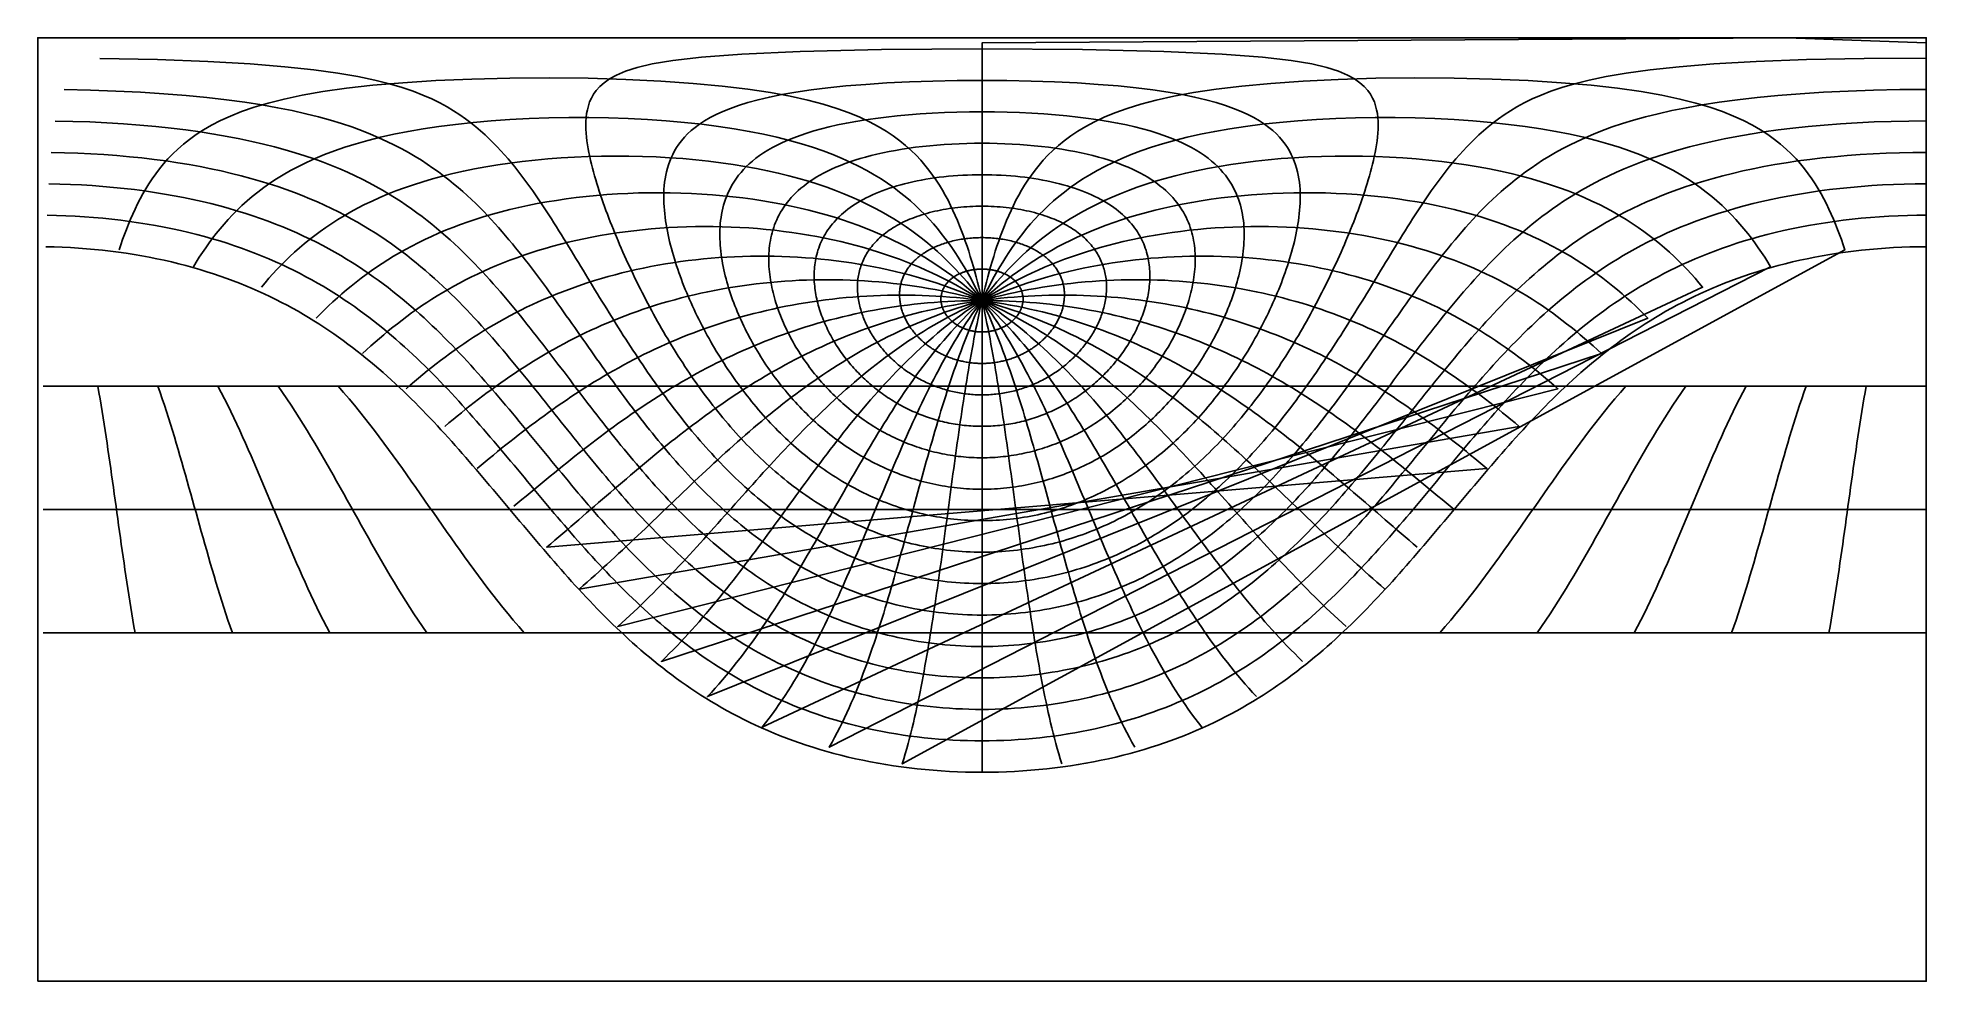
# Model space of a CAD drawing. Header units: millimetres. Extents: x -267 to 267, y -134 to 134.
import ezdxf

# ---------------------------------------------------------------- set-up
doc = ezdxf.new("R2010")
doc.units = ezdxf.units.MM
doc.layers.add('ENGRAVE', color=7, linetype='Continuous')
doc.layers.add('GUIDE', color=3, linetype='Continuous')

msp = doc.modelspace()

# ---------------------------------------------------------------- linework, layer by layer
at = {"layer": 'ENGRAVE'}
for points in [[(267.0354, 75.66), (267.0354, 77.1436), (267.0354, 78.6271), (267.0354, 80.1106), (267.0354, 81.5941), (267.0354, 83.0777), (267.0354, 84.5612), (267.0354, 86.0447), (267.0354, 87.5283), (267.0354, 89.0118), (267.0354, 90.4953), (267.0354, 91.9789), (267.0354, 93.4624), (267.0354, 94.9459), (267.0354, 96.4294), (267.0354, 97.913), (267.0354, 99.3965), (267.0354, 100.88), (267.0354, 102.3636), (267.0354, 103.8471), (267.0354, 105.3306), (267.0354, 106.8142), (267.0354, 108.2977), (267.0354, 109.7812), (267.0354, 111.2647), (267.0354, 112.7483), (267.0354, 114.2318), (267.0354, 115.7153), (267.0354, 117.1989), (267.0354, 118.6824), (267.0354, 120.1659), (267.0354, 121.6494), (267.0354, 123.133), (267.0354, 124.6165), (267.0354, 126.1), (267.0354, 127.5836), (267.0354, 129.0671), (267.0354, 130.5506), (267.0354, 132.0342), (227.6253, 133.5177), (0, 132.0342), (0, 130.5506), (0, 129.0671), (0, 127.5836), (0, 126.1), (0, 124.6165), (0, 123.133), (0, 121.6494), (0, 120.1659), (0, 118.6824), (0, 117.1989), (0, 115.7153), (0, 114.2318), (0, 112.7483), (0, 111.2647), (0, 109.7812), (0, 108.2977), (0, 106.8142), (0, 105.3306), (0, 103.8471), (0, 102.3636), (0, 100.88), (0, 99.3965), (0, 97.913), (0, 96.4294), (0, 94.9459), (0, 93.4624), (0, 91.9789), (0, 90.4953), (0, 89.0118), (0, 87.5283), (0, 86.0447), (0, 84.5612), (0, 83.0777), (0, 81.5941), (0, 80.1106), (0, 78.6271), (0, 77.1436), (0, 75.66), (0, 74.1765), (0, 72.693), (0, 71.2094), (0, 69.7259), (0, 68.2424), (0, 66.7588), (0, 65.2753), (0, 63.7918), (0, 62.3083), (0, 60.8247), (0, 59.3412), (0, 57.8577), (0, 56.3741), (0, 54.8906), (0, 53.4071), (0, 51.9235), (0, 50.44), (0, 48.9565), (0, 47.473), (0, 45.9894), (0, 44.5059), (0, 43.0224), (0, 41.5388), (0, 40.0553), (0, 38.5718), (0, 37.0882), (0, 35.6047), (0, 34.1212), (0, 32.6377), (0, 31.1541), (0, 29.6706), (0, 28.1871), (0, 26.7035), (0, 25.22), (0, 23.7365), (0, 22.2529), (0, 20.7694), (0, 19.2859), (0, 17.8024), (0, 16.3188), (0, 14.8353), (0, 13.3518), (0, 11.8682), (0, 10.3847), (0, 8.9012), (0, 7.4176), (0, 5.9341), (0, 4.4506), (0, 2.9671), (0, 1.4835), (0, 0), (0, -1.4835), (0, -2.9671), (0, -4.4506), (0, -5.9341), (0, -7.4176), (0, -8.9012), (0, -10.3847), (0, -11.8682), (0, -13.3518), (0, -14.8353), (0, -16.3188), (0, -17.8024), (0, -19.2859), (0, -20.7694), (0, -22.2529), (0, -23.7365), (0, -25.22), (0, -26.7035), (0, -28.1871), (0, -29.6706), (0, -31.1541), (0, -32.6377), (0, -34.1212), (0, -35.6047), (0, -37.0882), (0, -38.5718), (0, -40.0553), (0, -41.5388), (0, -43.0224), (0, -44.5059), (0, -45.9894), (0, -47.473), (0, -48.9565), (0, -50.44), (0, -51.9235), (0, -53.4071), (0, -54.8906), (0, -56.3741), (0, -57.8577), (0, -59.3412), (0, -60.8247), (0, -62.3083), (0, -63.7918), (0, -65.2753), (0, -66.7588), (0, -68.2424), (0, -69.7259), (0, -71.2094), (0, -72.693), (0, -74.1765)], [(82.1161, 37.6798), (82.757, 38.6189), (83.3926, 39.5629), (84.0229, 40.5116), (84.6479, 41.4649), (85.2677, 42.4228), (85.8823, 43.385), (86.4918, 44.3517), (87.0963, 45.3226), (87.6956, 46.2977), (88.2899, 47.277), (88.8793, 48.2602), (89.4636, 49.2474), (90.043, 50.2384), (90.6175, 51.2333), (91.1871, 52.2318), (91.7518, 53.2339), (92.3117, 54.2397), (92.8667, 55.2489), (93.4168, 56.2615), (93.9622, 57.2774), (94.5027, 58.2966), (95.0383, 59.319), (95.5692, 60.3445), (96.0952, 61.3731), (96.6163, 62.4047), (97.1326, 63.4391), (97.644, 64.4765), (98.1504, 65.5166), (98.6519, 66.5595), (99.1484, 67.605), (99.6398, 68.6532), (100.1262, 69.7038), (100.6073, 70.757), (101.0832, 71.8126), (101.5538, 72.8705), (102.0189, 73.9308), (102.4785, 74.9932), (102.9324, 76.0579), (103.3806, 77.1247), (103.8228, 78.1936), (104.2589, 79.2645), (104.6887, 80.3373), (105.112, 81.412), (105.5286, 82.4886), (105.9382, 83.567), (106.3405, 84.6471), (106.7353, 85.7289), (107.1221, 86.8123), (107.5007, 87.8973), (107.8705, 88.9838), (108.2311, 90.0717), (108.582, 91.1611), (108.9225, 92.2517), (109.252, 93.3437), (109.5698, 94.4369), (109.875, 95.5312), (110.1666, 96.6267), (110.4436, 97.7231), (110.7047, 98.8206), (110.9486, 99.9189), (111.1738, 101.0181), (111.3783, 102.118), (111.5602, 103.2186), (111.717, 104.3197), (111.846, 105.4214), (111.9439, 106.5234), (112.0069, 107.6257), (112.0306, 108.7281), (112.0096, 109.8306), (111.9375, 110.9329), (111.8068, 112.0349), (111.6081, 113.1363), (111.33, 114.2369), (110.9584, 115.3363), (110.4754, 116.4343), (109.8585, 117.5303), (109.0788, 118.6238), (108.0983, 119.7139), (106.8662, 120.7996), (105.3141, 121.8797), (103.3465, 122.952), (100.8276, 124.0139), (97.5588, 125.0613), (93.2413, 126.0879), (87.4122, 127.0835), (79.3408, 128.0311), (67.8829, 128.9008), (51.415, 129.6397), (28.4457, 130.1603), (0, 130.3528), (-28.4457, 130.1603), (-51.415, 129.6397), (-67.8829, 128.9008), (-79.3408, 128.0311), (-87.4122, 127.0835), (-93.2413, 126.0879), (-97.5588, 125.0613), (-100.8276, 124.0139), (-103.3465, 122.952), (-105.3141, 121.8797), (-106.8662, 120.7996), (-108.0983, 119.7139), (-109.0788, 118.6238), (-109.8585, 117.5303), (-110.4754, 116.4343), (-110.9584, 115.3363), (-111.33, 114.2369), (-111.6081, 113.1363), (-111.8068, 112.0349), (-111.9375, 110.9329), (-112.0096, 109.8306), (-112.0306, 108.7281), (-112.0069, 107.6257), (-111.9439, 106.5234), (-111.846, 105.4214), (-111.717, 104.3197), (-111.5602, 103.2186), (-111.3783, 102.118), (-111.1738, 101.0181), (-110.9486, 99.9189), (-110.7047, 98.8206), (-110.4436, 97.7231), (-110.1666, 96.6267), (-109.875, 95.5312), (-109.5698, 94.4369), (-109.252, 93.3437), (-108.9225, 92.2517), (-108.582, 91.1611), (-108.2311, 90.0717), (-107.8705, 88.9838), (-107.5007, 87.8973), (-107.1221, 86.8123), (-106.7353, 85.7289), (-106.3405, 84.6471), (-105.9382, 83.567), (-105.5286, 82.4886), (-105.112, 81.412), (-104.6887, 80.3373), (-104.2589, 79.2645), (-103.8228, 78.1936), (-103.3806, 77.1247), (-102.9324, 76.0579), (-102.4785, 74.9932), (-102.0189, 73.9308), (-101.5538, 72.8705), (-101.0832, 71.8126), (-100.6073, 70.757), (-100.1262, 69.7038), (-99.6398, 68.6532), (-99.1484, 67.605), (-98.6519, 66.5595), (-98.1504, 65.5166), (-97.644, 64.4765), (-97.1326, 63.4391), (-96.6163, 62.4047), (-96.0952, 61.3731), (-95.5692, 60.3445), (-95.0383, 59.319), (-94.5027, 58.2966), (-93.9622, 57.2774), (-93.4168, 56.2615), (-92.8667, 55.2489), (-92.3117, 54.2397), (-91.7518, 53.2339), (-91.1871, 52.2318), (-90.6175, 51.2333), (-90.043, 50.2384), (-89.4636, 49.2474), (-88.8793, 48.2602), (-88.2899, 47.277), (-87.6956, 46.2977), (-87.0963, 45.3226), (-86.4918, 44.3517), (-85.8823, 43.385), (-85.2677, 42.4228), (-84.6479, 41.4649), (-84.0229, 40.5116), (-83.3926, 39.5629), (-82.757, 38.6189), (-82.1161, 37.6798), (-81.4699, 36.7455), (-80.8182, 35.8162), (-80.161, 34.892), (-79.4984, 33.9731), (-78.8302, 33.0594), (-78.1563, 32.1511), (-77.4769, 31.2483), (-76.7917, 30.351), (-76.1008, 29.4595), (-75.4041, 28.5739), (-74.7015, 27.6941), (-73.9931, 26.8203), (-73.2787, 25.9528), (-72.5583, 25.0914), (-71.8319, 24.2364), (-71.0994, 23.3879), (-70.3608, 22.5461), (-69.616, 21.7109), (-68.865, 20.8826), (-68.1078, 20.0612), (-67.3442, 19.2469), (-66.5743, 18.4399), (-65.798, 17.6402), (-65.0153, 16.8479), (-64.2261, 16.0633), (-63.4304, 15.2863), (-62.6282, 14.5173), (-61.8194, 13.7562), (-61.004, 13.0032), (-60.182, 12.2586), (-59.3534, 11.5223), (-58.518, 10.7945), (-57.676, 10.0754), (-56.8273, 9.3652), (-55.9718, 8.6639), (-55.1096, 7.9717), (-54.2406, 7.2887), (-53.3649, 6.6151), (-52.4825, 5.9511), (-51.5933, 5.2967), (-50.6973, 4.6522), (-49.7946, 4.0176), (-48.8852, 3.3931), (-47.969, 2.7789), (-47.0462, 2.1751), (-46.1167, 1.5819), (-45.1806, 0.9993), (-44.2379, 0.4276), (-43.2887, -0.1331), (-42.3329, -0.6826), (-41.3707, -1.2209), (-40.4021, -1.7477), (-39.4272, -2.263), (-38.446, -2.7666), (-37.4587, -3.2582), (-36.4652, -3.7379), (-35.4657, -4.2055), (-34.4602, -4.6608), (-33.4489, -5.1036), (-32.4319, -5.5339), (-31.4093, -5.9516), (-30.3811, -6.3564), (-29.3476, -6.7483), (-28.3088, -7.1271), (-27.2649, -7.4928), (-26.2159, -7.8451), (-25.1622, -8.184), (-24.1037, -8.5094), (-23.0407, -8.8211), (-21.9733, -9.1191), (-20.9018, -9.4033), (-19.8262, -9.6735), (-18.7467, -9.9296), (-17.6635, -10.1717), (-16.5769, -10.3995), (-15.487, -10.613), (-14.394, -10.8121), (-13.2981, -10.9967), (-12.1995, -11.1669), (-11.0984, -11.3224), (-9.9951, -11.4634), (-8.8897, -11.5896), (-7.7825, -11.7011), (-6.6738, -11.7978), (-5.5636, -11.8797), (-4.4522, -11.9468), (-3.34, -11.9989), (-2.227, -12.0362), (-1.1136, -12.0586), (0, -12.066), (1.1136, -12.0586), (2.227, -12.0362), (3.34, -11.9989), (4.4522, -11.9468), (5.5636, -11.8797), (6.6738, -11.7978), (7.7825, -11.7011), (8.8897, -11.5896), (9.9951, -11.4634), (11.0984, -11.3224), (12.1995, -11.1669), (13.2981, -10.9967), (14.394, -10.8121), (15.487, -10.613), (16.5769, -10.3995), (17.6635, -10.1717), (18.7467, -9.9296), (19.8262, -9.6735), (20.9018, -9.4033), (21.9733, -9.1191), (23.0407, -8.8211), (24.1037, -8.5094), (25.1622, -8.184), (26.2159, -7.8451), (27.2649, -7.4928), (28.3088, -7.1271), (29.3476, -6.7483), (30.3811, -6.3564), (31.4093, -5.9516), (32.4319, -5.5339), (33.4489, -5.1036), (34.4602, -4.6608), (35.4657, -4.2055), (36.4652, -3.7379), (37.4587, -3.2582), (38.446, -2.7666), (39.4272, -2.263), (40.4021, -1.7477), (41.3707, -1.2209), (42.3329, -0.6826), (43.2887, -0.1331), (44.2379, 0.4276), (45.1806, 0.9993), (46.1167, 1.5819), (47.0462, 2.1751), (47.969, 2.7789), (48.8852, 3.3931), (49.7946, 4.0176), (50.6973, 4.6522), (51.5933, 5.2967), (52.4825, 5.9511), (53.3649, 6.6151), (54.2406, 7.2887), (55.1096, 7.9717), (55.9718, 8.6639), (56.8273, 9.3652), (57.676, 10.0754), (58.518, 10.7945), (59.3534, 11.5223), (60.182, 12.2586), (61.004, 13.0032), (61.8194, 13.7562), (62.6282, 14.5173), (63.4304, 15.2863), (64.2261, 16.0633), (65.0153, 16.8479), (65.798, 17.6402), (66.5743, 18.4399), (67.3442, 19.2469), (68.1078, 20.0612), (68.865, 20.8826), (69.616, 21.7109), (70.3608, 22.5461), (71.0994, 23.3879), (71.8319, 24.2364), (72.5583, 25.0914), (73.2787, 25.9528), (73.9931, 26.8203), (74.7015, 27.6941), (75.4041, 28.5739), (76.1008, 29.4595), (76.7917, 30.351), (77.4769, 31.2483), (78.1563, 32.1511), (78.8302, 33.0594), (79.4984, 33.9731), (80.161, 34.892), (80.8182, 35.8162), (81.4699, 36.7455), (82.1161, 37.6798)], [(-249.4718, 127.6634), (-233.1893, 127.3229), (-218.9724, 126.7936), (-207.0132, 126.116), (-197.1217, 125.3269), (-188.963, 124.4554), (-182.1955, 123.5232), (-176.5265, 122.5458), (-171.7218, 121.5344), (-167.6001, 120.4969), (-164.0224, 119.4393), (-160.8822, 118.3659), (-158.0972, 117.2799), (-155.6036, 116.1839), (-153.3513, 115.0796), (-151.3006, 113.9687), (-149.4198, 112.8523), (-147.6833, 111.7314), (-146.0702, 110.6067), (-144.5633, 109.479), (-143.1485, 108.3488), (-141.8138, 107.2164), (-140.5494, 106.0824), (-139.3467, 104.947), (-138.1986, 103.8105), (-137.099, 102.6732), (-136.0425, 101.5353), (-135.0245, 100.3969), (-134.041, 99.2584), (-133.0886, 98.1197), (-132.1641, 96.9811), (-131.265, 95.8427), (-130.3886, 94.7046), (-129.533, 93.5669), (-128.6962, 92.4298), (-127.8765, 91.2933), (-127.0724, 90.1575), (-126.2825, 89.0225), (-125.5056, 87.8885), (-124.7405, 86.7553), (-123.9861, 85.6233), (-123.2416, 84.4923), (-122.5061, 83.3626), (-121.7788, 82.2341), (-121.059, 81.107), (-120.346, 79.9812), (-119.6391, 78.857), (-118.9379, 77.7342), (-118.2418, 76.6131), (-117.5502, 75.4936), (-116.8628, 74.3758), (-116.1791, 73.2598), (-115.4987, 72.1457), (-114.8212, 71.0335), (-114.1462, 69.9233), (-113.4735, 68.8151), (-112.8027, 67.709), (-112.1335, 66.6051), (-111.4656, 65.5034), (-110.7987, 64.404), (-110.1326, 63.3069), (-109.4671, 62.2123), (-108.8018, 61.1202), (-108.1367, 60.0306), (-107.4713, 58.9436), (-106.8057, 57.8594), (-106.1395, 56.7779), (-105.4725, 55.6992), (-104.8046, 54.6234), (-104.1356, 53.5506), (-103.4652, 52.4808), (-102.7935, 51.4141), (-102.12, 50.3506), (-101.4448, 49.2904), (-100.7677, 48.2335), (-100.0884, 47.1801), (-99.4069, 46.1301), (-98.723, 45.0837), (-98.0365, 44.0409), (-97.3474, 43.0019), (-96.6554, 41.9667), (-95.9604, 40.9354), (-95.2624, 39.9081), (-94.5611, 38.8849), (-93.8565, 37.8659), (-93.1484, 36.8511), (-92.4366, 35.8406), (-91.7211, 34.8346), (-91.0018, 33.8331), (-90.2785, 32.8363), (-89.551, 31.8442), (-88.8193, 30.8569), (-88.0833, 29.8746), (-87.3428, 28.8973), (-86.5977, 27.9251), (-85.848, 26.9582), (-85.0934, 25.9967), (-84.3339, 25.0406), (-83.5693, 24.0901), (-82.7997, 23.1453), (-82.0247, 22.2063), (-81.2444, 21.2733), (-80.4587, 20.3463), (-79.6673, 19.4254), (-78.8703, 18.5109), (-78.0675, 17.6028), (-77.2589, 16.7013), (-76.4442, 15.8064), (-75.6235, 14.9183), (-74.7966, 14.0372), (-73.9634, 13.1632), (-73.1238, 12.2964), (-72.2778, 11.437), (-71.4253, 10.5851), (-70.5661, 9.7408), (-69.7002, 8.9043), (-68.8276, 8.0758), (-67.948, 7.2553), (-67.0615, 6.4431), (-66.1679, 5.6393), (-65.2673, 4.8441), (-64.3595, 4.0576), (-63.4445, 3.2799), (-62.5221, 2.5113), (-61.5924, 1.7519), (-60.6554, 1.0018), (-59.7108, 0.2613), (-58.7588, -0.4695), (-57.7992, -1.1905), (-56.8321, -1.9014), (-55.8573, -2.6021), (-54.875, -3.2925), (-53.8849, -3.9723), (-52.8873, -4.6413), (-51.8819, -5.2995), (-50.8689, -5.9466), (-49.8482, -6.5824), (-48.8198, -7.2068), (-47.7838, -7.8196), (-46.7401, -8.4206), (-45.6889, -9.0097), (-44.6301, -9.5866), (-43.5638, -10.1512), (-42.4901, -10.7032), (-41.409, -11.2427), (-40.3205, -11.7693), (-39.2248, -12.2828), (-38.1219, -12.7832), (-37.0119, -13.2702), (-35.895, -13.7437), (-34.7713, -14.2036), (-33.6407, -14.6495), (-32.5036, -15.0815), (-31.36, -15.4992), (-30.2101, -15.9027), (-29.054, -16.2917), (-27.8919, -16.666), (-26.724, -17.0256), (-25.5504, -17.3702), (-24.3714, -17.6998), (-23.187, -18.0142), (-21.9977, -18.3133), (-20.8034, -18.597), (-19.6046, -18.8651), (-18.4013, -19.1175), (-17.1939, -19.3542), (-15.9826, -19.575), (-14.7676, -19.7799), (-13.5492, -19.9687), (-12.3276, -20.1413), (-11.1032, -20.2978), (-9.8761, -20.4379), (-8.6468, -20.5618), (-7.4153, -20.6692), (-6.1822, -20.7602), (-4.9475, -20.8347), (-3.7117, -20.8926), (-2.4749, -20.9341), (-1.2376, -20.9589), (0, -20.9672), (1.2376, -20.9589), (2.4749, -20.9341), (3.7117, -20.8926), (4.9475, -20.8347), (6.1822, -20.7602), (7.4153, -20.6692), (8.6468, -20.5618), (9.8761, -20.4379), (11.1032, -20.2978), (12.3276, -20.1413), (13.5492, -19.9687), (14.7676, -19.7799), (15.9826, -19.575), (17.1939, -19.3542), (18.4013, -19.1175), (19.6046, -18.8651), (20.8034, -18.597), (21.9977, -18.3133), (23.187, -18.0142), (24.3714, -17.6998), (25.5504, -17.3702), (26.724, -17.0256), (27.8919, -16.666), (29.054, -16.2917), (30.2101, -15.9027), (31.36, -15.4992), (32.5036, -15.0815), (33.6407, -14.6495), (34.7713, -14.2036), (35.895, -13.7437), (37.0119, -13.2702), (38.1219, -12.7832), (39.2248, -12.2828), (40.3205, -11.7693), (41.409, -11.2427), (42.4901, -10.7032), (43.5638, -10.1512), (44.6301, -9.5866), (45.6889, -9.0097), (46.7401, -8.4206), (47.7838, -7.8196), (48.8198, -7.2068), (49.8482, -6.5824), (50.8689, -5.9466), (51.8819, -5.2995), (52.8873, -4.6413), (53.8849, -3.9723), (54.875, -3.2925), (55.8573, -2.6021), (56.8321, -1.9014), (57.7992, -1.1905), (58.7588, -0.4695), (59.7108, 0.2613), (60.6554, 1.0018), (61.5924, 1.7519), (62.5221, 2.5113), (63.4445, 3.2799), (64.3595, 4.0576), (65.2673, 4.8441), (66.1679, 5.6393), (67.0615, 6.4431), (67.948, 7.2553), (68.8276, 8.0758), (69.7002, 8.9043), (70.5661, 9.7408), (71.4253, 10.5851), (72.2778, 11.437), (73.1238, 12.2964), (73.9634, 13.1632), (74.7966, 14.0372), (75.6235, 14.9183), (76.4442, 15.8064), (77.2589, 16.7013), (78.0675, 17.6028), (78.8703, 18.5109), (79.6673, 19.4254), (80.4587, 20.3463), (81.2444, 21.2733), (82.0247, 22.2063), (82.7997, 23.1453), (83.5693, 24.0901), (84.3339, 25.0406), (85.0934, 25.9967), (85.848, 26.9582), (86.5977, 27.9251), (87.3428, 28.8973), (88.0833, 29.8746), (88.8193, 30.8569), (89.551, 31.8442), (90.2785, 32.8363)], [(90.2785, 32.8363), (91.0018, 33.8331), (91.7211, 34.8346), (92.4366, 35.8406), (93.1484, 36.8511), (93.8565, 37.8659), (94.5611, 38.8849), (95.2624, 39.9081), (95.9604, 40.9354), (96.6554, 41.9667), (97.3474, 43.0019), (98.0365, 44.0409), (98.723, 45.0837), (99.4069, 46.1301), (100.0884, 47.1801), (100.7677, 48.2335), (101.4448, 49.2904), (102.12, 50.3506), (102.7935, 51.4141), (103.4652, 52.4808), (104.1356, 53.5506), (104.8046, 54.6234), (105.4725, 55.6992), (106.1395, 56.7779), (106.8057, 57.8594), (107.4713, 58.9436), (108.1367, 60.0306), (108.8018, 61.1202), (109.4671, 62.2123), (110.1326, 63.3069), (110.7987, 64.404), (111.4656, 65.5034), (112.1335, 66.6051), (112.8027, 67.709), (113.4735, 68.8151), (114.1462, 69.9233), (114.8212, 71.0335), (115.4987, 72.1457), (116.1791, 73.2598), (116.8628, 74.3758), (117.5502, 75.4936), (118.2418, 76.6131), (118.9379, 77.7342), (119.6391, 78.857), (120.346, 79.9812), (121.059, 81.107), (121.7788, 82.2341), (122.5061, 83.3626), (123.2416, 84.4923), (123.9861, 85.6233), (124.7405, 86.7553), (125.5056, 87.8885), (126.2825, 89.0225), (127.0724, 90.1575), (127.8765, 91.2933), (128.6962, 92.4298), (129.533, 93.5669), (130.3886, 94.7046), (131.265, 95.8427), (132.1641, 96.9811), (133.0886, 98.1197), (134.041, 99.2584), (135.0245, 100.3969), (136.0425, 101.5353), (137.099, 102.6732), (138.1986, 103.8105), (139.3467, 104.947), (140.5494, 106.0824), (141.8138, 107.2164), (143.1485, 108.3488), (144.5633, 109.479), (146.0702, 110.6067), (147.6833, 111.7314), (149.4198, 112.8523), (151.3006, 113.9687), (153.3513, 115.0796), (155.6036, 116.1839), (158.0972, 117.2799), (160.8822, 118.3659), (164.0224, 119.4393), (167.6001, 120.4969), (171.7218, 121.5344), (176.5265, 122.5458), (182.1955, 123.5232), (188.963, 124.4554), (197.1217, 125.3269), (207.0132, 126.116), (218.9724, 126.7936), (233.1893, 127.3229), (249.4718, 127.6634), (267.0354, 127.7814)], [(-259.5537, 118.8301), (-252.1669, 118.6807), (-244.9622, 118.435), (-238.0135, 118.0977), (-231.3774, 117.6746), (-225.0922, 117.1724), (-219.1788, 116.5983), (-213.6433, 115.9593), (-208.4805, 115.2623), (-203.6764, 114.5137), (-199.2118, 113.7195), (-195.0641, 112.885), (-191.2094, 112.015), (-187.6237, 111.1137), (-184.2836, 110.1849), (-181.167, 109.2317), (-178.2533, 108.257), (-175.5236, 107.2633), (-172.9607, 106.2528), (-170.549, 105.2274), (-168.2742, 104.1887), (-166.1238, 103.1382), (-164.0864, 102.0773), (-162.1517, 101.007), (-160.3105, 99.9283), (-158.5546, 98.8421), (-156.8765, 97.7493), (-155.2697, 96.6504), (-153.7281, 95.5463), (-152.2463, 94.4374), (-150.8195, 93.3242), (-149.4432, 92.2072), (-148.1134, 91.0868), (-146.8264, 89.9635), (-145.5791, 88.8375), (-144.3684, 87.7091), (-143.1915, 86.5788), (-142.046, 85.4466), (-140.9295, 84.313), (-139.8399, 83.178), (-138.7754, 82.042), (-137.7342, 80.9051), (-136.7145, 79.7675), (-135.7149, 78.6294), (-134.734, 77.491), (-133.7705, 76.3524), (-132.8232, 75.2137), (-131.891, 74.0752), (-130.9728, 72.9369), (-130.0677, 71.7989), (-129.1747, 70.6615), (-128.293, 69.5246), (-127.4219, 68.3885), (-126.5605, 67.2532), (-125.7081, 66.1188), (-124.8642, 64.9855), (-124.028, 63.8533), (-123.199, 62.7223), (-122.3767, 61.5927), (-121.5604, 60.4646), (-120.7498, 59.3379), (-119.9443, 58.2129), (-119.1435, 57.0896), (-118.347, 55.9681), (-117.5543, 54.8485), (-116.765, 53.7308), (-115.9789, 52.6153), (-115.1954, 51.5018), (-114.4143, 50.3907), (-113.6353, 49.2818), (-112.858, 48.1754), (-112.0821, 47.0715), (-111.3074, 45.9701), (-110.5334, 44.8715), (-109.7601, 43.7756), (-108.987, 42.6825), (-108.214, 41.5924), (-107.4408, 40.5054), (-106.667, 39.4215), (-105.8926, 38.3408), (-105.1173, 37.2634), (-104.3408, 36.1894), (-103.5629, 35.1189), (-102.7834, 34.0521), (-102.0021, 32.9889), (-101.2188, 31.9295), (-100.4333, 30.874), (-99.6453, 29.8226), (-98.8548, 28.7752), (-98.0614, 27.732), (-97.265, 26.6932), (-96.4654, 25.6587), (-95.6624, 24.6288), (-94.8559, 23.6036), (-94.0457, 22.5831), (-93.2315, 21.5674), (-92.4133, 20.5568), (-91.5907, 19.5513), (-90.7638, 18.551), (-89.9323, 17.556), (-89.096, 16.5666), (-88.2547, 15.5827), (-87.4084, 14.6046), (-86.5568, 13.6324), (-85.6998, 12.6661), (-84.8372, 11.7061), (-83.9689, 10.7522), (-83.0947, 9.8049), (-82.2144, 8.864), (-81.328, 7.9299), (-80.4352, 7.0027), (-79.536, 6.0825), (-78.6301, 5.1695), (-77.7175, 4.2637), (-76.798, 3.3655), (-75.8714, 2.475), (-74.9377, 1.5922), (-73.9966, 0.7174), (-73.0481, -0.1492), (-72.092, -1.0075), (-71.1283, -1.8572), (-70.1568, -2.6983), (-69.1773, -3.5306), (-68.1899, -4.3537), (-67.1942, -5.1677), (-66.1904, -5.9722), (-65.1782, -6.7671), (-64.1576, -7.5523), (-63.1285, -8.3274), (-62.0908, -9.0923), (-61.0445, -9.8468), (-59.9894, -10.5907), (-58.9255, -11.3238), (-57.8527, -12.0459), (-56.771, -12.7568), (-55.6804, -13.4563), (-54.5808, -14.1441), (-53.4722, -14.8201), (-52.3546, -15.4841), (-51.2279, -16.1357), (-50.0922, -16.7749), (-48.9475, -17.4014), (-47.7937, -18.015), (-46.631, -18.6154), (-45.4594, -19.2025), (-44.2788, -19.776), (-43.0894, -20.3358), (-41.8913, -20.8816), (-40.6845, -21.4132), (-39.4692, -21.9304), (-38.2453, -22.433), (-37.0132, -22.9208), (-35.7728, -23.3936), (-34.5244, -23.8511), (-33.268, -24.2933), (-32.004, -24.7198), (-30.7323, -25.1305), (-29.4533, -25.5253), (-28.1672, -25.9039), (-26.8742, -26.2662), (-25.5744, -26.6119), (-24.2682, -26.941), (-22.9559, -27.2533), (-21.6376, -27.5486), (-20.3137, -27.8267), (-18.9844, -28.0876), (-17.6501, -28.3311), (-16.3111, -28.557), (-14.9677, -28.7654), (-13.6202, -28.956), (-12.269, -29.1287), (-10.9144, -29.2835), (-9.5567, -29.4203), (-8.1965, -29.539), (-6.8339, -29.6395), (-5.4694, -29.7219), (-4.1034, -29.7859), (-2.7363, -29.8317), (-1.3683, -29.8592), (0, -29.8684), (1.3683, -29.8592), (2.7363, -29.8317), (4.1034, -29.7859), (5.4694, -29.7219), (6.8339, -29.6395), (8.1965, -29.539), (9.5567, -29.4203), (10.9144, -29.2835), (12.269, -29.1287), (13.6202, -28.956), (14.9677, -28.7654), (16.3111, -28.557), (17.6501, -28.3311), (18.9844, -28.0876), (20.3137, -27.8267), (21.6376, -27.5486), (22.9559, -27.2533), (24.2682, -26.941), (25.5744, -26.6119), (26.8742, -26.2662), (28.1672, -25.9039), (29.4533, -25.5253), (30.7323, -25.1305), (32.004, -24.7198), (33.268, -24.2933), (34.5244, -23.8511), (35.7728, -23.3936), (37.0132, -22.9208), (38.2453, -22.433), (39.4692, -21.9304), (40.6845, -21.4132), (41.8913, -20.8816), (43.0894, -20.3358), (44.2788, -19.776), (45.4594, -19.2025), (46.631, -18.6154), (47.7937, -18.015), (48.9475, -17.4014), (50.0922, -16.7749), (51.2279, -16.1357), (52.3546, -15.4841), (53.4722, -14.8201), (54.5808, -14.1441), (55.6804, -13.4563), (56.771, -12.7568), (57.8527, -12.0459), (58.9255, -11.3238), (59.9894, -10.5907), (61.0445, -9.8468), (62.0908, -9.0923), (63.1285, -8.3274), (64.1576, -7.5523), (65.1782, -6.7671), (66.1904, -5.9722), (67.1942, -5.1677), (68.1899, -4.3537), (69.1773, -3.5306), (70.1568, -2.6983), (71.1283, -1.8572), (72.092, -1.0075), (73.0481, -0.1492), (73.9966, 0.7174), (74.9377, 1.5922), (75.8714, 2.475), (76.798, 3.3655), (77.7175, 4.2637), (78.6301, 5.1695), (79.536, 6.0825), (80.4352, 7.0027), (81.328, 7.9299), (82.2144, 8.864), (83.0947, 9.8049), (83.9689, 10.7522), (84.8372, 11.7061), (85.6998, 12.6661), (86.5568, 13.6324), (87.4084, 14.6046), (88.2547, 15.5827), (89.096, 16.5666), (89.9323, 17.556), (90.7638, 18.551), (91.5907, 19.5513), (92.4133, 20.5568), (93.2315, 21.5674), (94.0457, 22.5831), (94.8559, 23.6036), (95.6624, 24.6288), (96.4654, 25.6587), (97.265, 26.6932), (98.0614, 27.732)], [(-244.0152, 73.4772), (-243.5362, 74.9285), (-243.037, 76.3783), (-242.5159, 77.8267), (-241.9712, 79.2735), (-241.4009, 80.7185), (-240.8029, 82.1617), (-240.1747, 83.6027), (-239.5138, 85.0415), (-238.817, 86.4779), (-238.0811, 87.9115), (-237.3022, 89.3422), (-236.4762, 90.7696), (-235.5982, 92.1934), (-234.6629, 93.6133), (-233.6639, 95.0287), (-232.5943, 96.4391), (-231.4458, 97.844), (-230.2092, 99.2427), (-228.8736, 100.6344), (-227.4265, 102.0181), (-225.8533, 103.3928), (-224.1368, 104.7572), (-222.257, 106.1096), (-220.1902, 107.4484), (-217.9084, 108.7711), (-215.3785, 110.0752), (-212.5613, 111.3573), (-209.41, 112.6133), (-205.8697, 113.8384), (-201.876, 115.0263), (-197.3542, 116.1693), (-192.2203, 117.2581), (-186.3831, 118.281), (-179.7509, 119.2238), (-172.2433, 120.0696), (-163.8112, 120.7992), (-154.4638, 121.3915), (-144.2979, 121.8256), (-133.5177, 122.0835), (-122.4269, 122.1531), (-111.3866, 122.0312), (-100.7482, 121.7235), (-90.7909, 121.2441), (-81.6887, 120.6121), (-73.5119, 119.8487), (-66.2508, 118.9744), (-59.8451, 118.0081), (-54.2097, 116.9659), (-49.2523, 115.8612), (-44.8831, 114.705), (-41.0206, 113.5063), (-37.5929, 112.2722), (-34.5382, 111.0085), (-31.8039, 109.7201), (-29.3456, 108.4106), (-27.1258, 107.0832), (-25.1128, 105.7405), (-23.2799, 104.3846), (-21.6045, 103.0173), (-20.0674, 101.64), (-18.6522, 100.254), (-17.3449, 98.8603), (-16.1334, 97.4598), (-15.0074, 96.0533), (-13.9579, 94.6415), (-12.977, 93.2248), (-12.058, 91.8039), (-11.1947, 90.379), (-10.3821, 88.9507), (-9.6154, 87.5191), (-8.8905, 86.0847), (-8.2039, 84.6477), (-7.5522, 83.2082), (-6.9325, 81.7666), (-6.3423, 80.3229), (-5.7793, 78.8774), (-5.2412, 77.4302), (-4.7263, 75.9814), (-4.2328, 74.5311), (-3.7591, 73.0795), (-3.3038, 71.6266), (-2.8657, 70.1726), (-2.4435, 68.7175), (-2.0363, 67.2613), (-1.6428, 65.8042), (-1.2624, 64.3463), (-0.8941, 62.8875), (-0.5372, 61.428), (-0.1909, 59.9677), (0.1453, 58.5067), (0.4722, 57.0452), (0.7903, 55.583), (1.1001, 54.1202), (1.4022, 52.657), (1.6969, 51.1932), (1.9847, 49.729), (2.266, 48.2643), (2.5412, 46.7992), (2.8106, 45.3338), (3.0746, 43.868), (3.3334, 42.4018), (3.5875, 40.9353), (3.837, 39.4685), (4.0822, 38.0014), (4.3234, 36.534), (4.5609, 35.0664), (4.7947, 33.5985), (5.0252, 32.1304), (5.2526, 30.6621), (5.477, 29.1936), (5.6987, 27.7249), (5.9178, 26.2561), (6.1345, 24.7871), (6.3489, 23.3179), (6.5613, 21.8486), (6.7718, 20.3792), (6.9804, 18.9096), (7.1875, 17.4399), (7.3931, 15.9702), (7.5973, 14.5003), (7.8003, 13.0304), (8.0022, 11.5604), (8.2032, 10.0903), (8.4033, 8.6201), (8.6028, 7.15), (8.8017, 5.6798), (9.0001, 4.2095), (9.1981, 2.7392), (9.396, 1.2689), (9.5937, -0.2013), (9.7915, -1.6716), (9.9893, -3.1419), (10.1875, -4.6122), (10.386, -6.0824), (10.585, -7.5526), (10.7846, -9.0228), (10.985, -10.4929), (11.1862, -11.963), (11.3884, -13.433), (11.5918, -14.9029), (11.7963, -16.3727), (12.0023, -17.8425), (12.2098, -19.3121), (12.419, -20.7816), (12.6299, -22.251), (12.8428, -23.7203), (13.0579, -25.1894), (13.2752, -26.6584), (13.495, -28.1272), (13.7174, -29.5959), (13.9426, -31.0643), (14.1708, -32.5325), (14.4022, -34.0006), (14.637, -35.4684), (14.8755, -36.9359), (15.1178, -38.4032), (15.3641, -39.8702), (15.6149, -41.337), (15.8702, -42.8034), (16.1305, -44.2695), (16.3959, -45.7352), (16.6669, -47.2006), (16.9437, -48.6655), (17.2267, -50.1301), (17.5164, -51.5942), (17.8131, -53.0578), (18.1172, -54.5209), (18.4292, -55.9835), (18.7496, -57.4455), (19.0791, -58.9069), (19.418, -60.3677), (19.7671, -61.8278), (20.1271, -63.2871), (20.4986, -64.7457), (20.8825, -66.2034), (21.2796, -67.6602), (21.6909, -69.1161), (22.1173, -70.5709), (22.56, -72.0247)], [(73.5156, 42.2032), (74.0629, 43.0721), (74.6036, 43.9457), (75.1375, 44.824), (75.6646, 45.7067), (76.1848, 46.5938), (76.6981, 47.4853), (77.2044, 48.381), (77.7037, 49.2808), (78.1959, 50.1847), (78.6809, 51.0926), (79.1587, 52.0043), (79.6292, 52.9198), (80.0922, 53.8391), (80.5478, 54.7619), (80.9957, 55.6883), (81.4359, 56.6181), (81.8682, 57.5513), (82.2926, 58.4878), (82.7088, 59.4274), (83.1168, 60.3702), (83.5163, 61.316), (83.9072, 62.2647), (84.2893, 63.2163), (84.6624, 64.1706), (85.0263, 65.1277), (85.3807, 66.0873), (85.7254, 67.0494), (86.0601, 68.014), (86.3846, 68.9809), (86.6984, 69.9501), (87.0014, 70.9214), (87.2931, 71.8948), (87.5731, 72.8702), (87.841, 73.8474), (88.0965, 74.8265), (88.3389, 75.8073), (88.5677, 76.7896), (88.7825, 77.7735), (88.9826, 78.7587), (89.1674, 79.7453), (89.336, 80.733), (89.4879, 81.7218), (89.6221, 82.7115), (89.7378, 83.7021), (89.8339, 84.6934), (89.9095, 85.6852), (89.9633, 86.6775), (89.9942, 87.67), (90.0007, 88.6627), (89.9814, 89.6553), (89.9347, 90.6477), (89.8587, 91.6397), (89.7515, 92.6311), (89.611, 93.6217), (89.4349, 94.6112), (89.2205, 95.5995), (88.965, 96.5862), (88.6653, 97.571), (88.3178, 98.5536), (87.9188, 99.5337), (87.4638, 100.5109), (86.9482, 101.4847), (86.3667, 102.4547), (85.7132, 103.4204), (84.9813, 104.3811), (84.1635, 105.3362), (83.2514, 106.2849), (82.2359, 107.2265), (81.1063, 108.1599), (79.851, 109.0841), (78.4568, 109.9977), (76.9089, 110.8996), (75.1907, 111.7879), (73.2835, 112.6608), (71.167, 113.5161), (68.8181, 114.3515), (66.2122, 115.164), (63.3223, 115.9503), (60.12, 116.7065), (56.5764, 117.4285), (52.6629, 118.1111), (48.3536, 118.7489), (43.6277, 119.3357), (38.4735, 119.8648), (32.892, 120.3293), (26.9019, 120.7219), (20.5433, 121.0359), (13.8796, 121.2651), (6.9971, 121.4047), (0, 121.4516), (-6.9971, 121.4047), (-13.8796, 121.2651), (-20.5433, 121.0359), (-26.9019, 120.7219), (-32.892, 120.3293), (-38.4735, 119.8648), (-43.6277, 119.3357), (-48.3536, 118.7489), (-52.6629, 118.1111), (-56.5764, 117.4285), (-60.12, 116.7065), (-63.3223, 115.9503), (-66.2122, 115.164), (-68.8181, 114.3515), (-71.167, 113.5161), (-73.2835, 112.6608), (-75.1907, 111.7879), (-76.9089, 110.8996), (-78.4568, 109.9977), (-79.851, 109.0841), (-81.1063, 108.1599), (-82.2359, 107.2265), (-83.2514, 106.2849), (-84.1635, 105.3362), (-84.9813, 104.3811), (-85.7132, 103.4204), (-86.3667, 102.4547), (-86.9482, 101.4847), (-87.4638, 100.5109), (-87.9188, 99.5337), (-88.3178, 98.5536), (-88.6653, 97.571), (-88.965, 96.5862), (-89.2205, 95.5995), (-89.4349, 94.6112), (-89.611, 93.6217), (-89.7515, 92.6311), (-89.8587, 91.6397), (-89.9347, 90.6477), (-89.9814, 89.6553), (-90.0007, 88.6627), (-89.9942, 87.67), (-89.9633, 86.6775), (-89.9095, 85.6852), (-89.8339, 84.6934), (-89.7378, 83.7021), (-89.6221, 82.7115), (-89.4879, 81.7218), (-89.336, 80.733), (-89.1674, 79.7453), (-88.9826, 78.7587), (-88.7825, 77.7735), (-88.5677, 76.7896), (-88.3389, 75.8073), (-88.0965, 74.8265), (-87.841, 73.8474), (-87.5731, 72.8702), (-87.2931, 71.8948), (-87.0014, 70.9214), (-86.6984, 69.9501), (-86.3846, 68.9809), (-86.0601, 68.014), (-85.7254, 67.0494), (-85.3807, 66.0873), (-85.0263, 65.1277), (-84.6624, 64.1706), (-84.2893, 63.2163), (-83.9072, 62.2647), (-83.5163, 61.316), (-83.1168, 60.3702), (-82.7088, 59.4274), (-82.2926, 58.4878), (-81.8682, 57.5513), (-81.4359, 56.6181), (-80.9957, 55.6883), (-80.5478, 54.7619), (-80.0922, 53.8391), (-79.6292, 52.9198), (-79.1587, 52.0043), (-78.6809, 51.0926), (-78.1959, 50.1847), (-77.7037, 49.2808), (-77.2044, 48.381), (-76.6981, 47.4853), (-76.1848, 46.5938), (-75.6646, 45.7067), (-75.1375, 44.824), (-74.6036, 43.9457), (-74.0629, 43.0721), (-73.5156, 42.2032), (-72.9615, 41.339), (-72.4007, 40.4798), (-71.8333, 39.6255), (-71.2593, 38.7763), (-70.6787, 37.9323), (-70.0915, 37.0935), (-69.4978, 36.2601), (-68.8976, 35.4322), (-68.2908, 34.6098), (-67.6775, 33.7931), (-67.0578, 32.9822), (-66.4315, 32.1772), (-65.7988, 31.3781), (-65.1597, 30.5852), (-64.514, 29.7984), (-63.862, 29.018), (-63.2035, 28.244), (-62.5385, 27.4765), (-61.8671, 26.7156), (-61.1893, 25.9615), (-60.5051, 25.2142), (-59.8145, 24.4739), (-59.1175, 23.7407), (-58.414, 23.0147), (-57.7042, 22.296), (-56.988, 21.5848), (-56.2655, 20.8811), (-55.5365, 20.185), (-54.8012, 19.4968), (-54.0596, 18.8165), (-53.3117, 18.1442), (-52.5574, 17.48), (-51.7969, 16.8241), (-51.0301, 16.1766), (-50.257, 15.5376), (-49.4777, 14.9072), (-48.6922, 14.2856), (-47.9005, 13.6729), (-47.1027, 13.0692), (-46.2987, 12.4746), (-45.4887, 11.8892), (-44.6727, 11.3132), (-43.8506, 10.7467), (-43.0226, 10.1898), (-42.1886, 9.6427), (-41.3489, 9.1054), (-40.5032, 8.5781), (-39.6519, 8.0608), (-38.7948, 7.5539), (-37.9322, 7.0572), (-37.0639, 6.571), (-36.1902, 6.0954), (-35.311, 5.6305), (-34.4266, 5.1763), (-33.5368, 4.7332), (-32.6419, 4.301), (-31.7419, 3.88), (-30.8369, 3.4702), (-29.927, 3.0718), (-29.0123, 2.6849), (-28.0929, 2.3096), (-27.169, 1.9459), (-26.2406, 1.594), (-25.3078, 1.254), (-24.3708, 0.926), (-23.4298, 0.61), (-22.4847, 0.3062), (-21.5358, 0.0146), (-20.5832, -0.2646), (-19.6271, -0.5314), (-18.6675, -0.7858), (-17.7047, -1.0276), (-16.7388, -1.2567), (-15.7698, -1.4731), (-14.7981, -1.6767), (-13.8238, -1.8676), (-12.8469, -2.0455), (-11.8677, -2.2104), (-10.8864, -2.3624), (-9.9031, -2.5013), (-8.918, -2.6271), (-7.9312, -2.7398), (-6.943, -2.8393), (-5.9536, -2.9256), (-4.963, -2.9986), (-3.9715, -3.0585), (-2.9793, -3.105), (-1.9865, -3.1383), (-0.9933, -3.1582), (0, -3.1649), (0.9933, -3.1582), (1.9865, -3.1383), (2.9793, -3.105), (3.9715, -3.0585), (4.963, -2.9986), (5.9536, -2.9256), (6.943, -2.8393), (7.9312, -2.7398), (8.918, -2.6271), (9.9031, -2.5013), (10.8864, -2.3624), (11.8677, -2.2104), (12.8469, -2.0455), (13.8238, -1.8676), (14.7981, -1.6767), (15.7698, -1.4731), (16.7388, -1.2567), (17.7047, -1.0276), (18.6675, -0.7858), (19.6271, -0.5314), (20.5832, -0.2646), (21.5358, 0.0146), (22.4847, 0.3062), (23.4298, 0.61), (24.3708, 0.926), (25.3078, 1.254), (26.2406, 1.594), (27.169, 1.9459), (28.0929, 2.3096), (29.0123, 2.6849), (29.927, 3.0718), (30.8369, 3.4702), (31.7419, 3.88), (32.6419, 4.301), (33.5368, 4.7332), (34.4266, 5.1763), (35.311, 5.6305), (36.1902, 6.0954), (37.0639, 6.571), (37.9322, 7.0572), (38.7948, 7.5539), (39.6519, 8.0608), (40.5032, 8.5781), (41.3489, 9.1054), (42.1886, 9.6427), (43.0226, 10.1898), (43.8506, 10.7467), (44.6727, 11.3132), (45.4887, 11.8892), (46.2987, 12.4746), (47.1027, 13.0692), (47.9005, 13.6729), (48.6922, 14.2856), (49.4777, 14.9072), (50.257, 15.5376), (51.0301, 16.1766), (51.7969, 16.8241), (52.5574, 17.48), (53.3117, 18.1442), (54.0596, 18.8165), (54.8012, 19.4968), (55.5365, 20.185), (56.2655, 20.8811), (56.988, 21.5848), (57.7042, 22.296), (58.414, 23.0147), (59.1175, 23.7407), (59.8145, 24.4739), (60.5051, 25.2142), (61.1893, 25.9615), (61.8671, 26.7156), (62.5385, 27.4765), (63.2035, 28.244), (63.862, 29.018), (64.514, 29.7984), (65.1597, 30.5852), (65.7988, 31.3781), (66.4315, 32.1772), (67.0578, 32.9822), (67.6775, 33.7931), (68.2908, 34.6098), (68.8976, 35.4322), (69.4978, 36.2601), (70.0915, 37.0935), (70.6787, 37.9323), (71.2593, 38.7763), (71.8333, 39.6255), (72.4007, 40.4798), (72.9615, 41.339), (73.5156, 42.2032)], [(133.5177, 122.0835), (144.2979, 121.8256), (154.4638, 121.3915), (163.8112, 120.7992), (172.2433, 120.0696), (179.7509, 119.2238), (186.3831, 118.281), (192.2203, 117.2581), (197.3542, 116.1693), (201.876, 115.0263), (205.8697, 113.8384), (209.41, 112.6133), (212.5613, 111.3573), (215.3785, 110.0752), (217.9084, 108.7711), (220.1902, 107.4484), (222.257, 106.1096), (224.1368, 104.7572), (225.8533, 103.3928), (227.4265, 102.0181), (228.8736, 100.6344), (230.2092, 99.2427), (231.4458, 97.844), (232.5943, 96.4391), (233.6639, 95.0287), (234.6629, 93.6133), (235.5982, 92.1934), (236.4762, 90.7696), (237.3022, 89.3422), (238.0811, 87.9115), (238.817, 86.4779), (239.5138, 85.0415), (240.1747, 83.6027), (240.8029, 82.1617), (241.4009, 80.7185), (241.9712, 79.2735), (242.5159, 77.8267), (243.037, 76.3783), (243.5362, 74.9285), (244.0152, 73.4772), (-22.56, -72.0247), (-22.1173, -70.5709), (-21.6909, -69.1161), (-21.2796, -67.6602), (-20.8825, -66.2034), (-20.4986, -64.7457), (-20.1271, -63.2871), (-19.7671, -61.8278), (-19.418, -60.3677), (-19.0791, -58.9069), (-18.7496, -57.4455), (-18.4292, -55.9835), (-18.1172, -54.5209), (-17.8131, -53.0578), (-17.5164, -51.5942), (-17.2267, -50.1301), (-16.9437, -48.6655), (-16.6669, -47.2006), (-16.3959, -45.7352), (-16.1305, -44.2695), (-15.8702, -42.8034), (-15.6149, -41.337), (-15.3641, -39.8702), (-15.1178, -38.4032), (-14.8755, -36.9359), (-14.637, -35.4684), (-14.4022, -34.0006), (-14.1708, -32.5325), (-13.9426, -31.0643), (-13.7174, -29.5959), (-13.495, -28.1272), (-13.2752, -26.6584), (-13.0579, -25.1894), (-12.8428, -23.7203), (-12.6299, -22.251), (-12.419, -20.7816), (-12.2098, -19.3121), (-12.0023, -17.8425), (-11.7963, -16.3727), (-11.5918, -14.9029), (-11.3884, -13.433), (-11.1862, -11.963), (-10.985, -10.4929), (-10.7846, -9.0228), (-10.585, -7.5526), (-10.386, -6.0824), (-10.1875, -4.6122), (-9.9893, -3.1419), (-9.7915, -1.6716), (-9.5937, -0.2013), (-9.396, 1.2689), (-9.1981, 2.7392), (-9.0001, 4.2095), (-8.8017, 5.6798), (-8.6028, 7.15), (-8.4033, 8.6201), (-8.2032, 10.0903), (-8.0022, 11.5604), (-7.8003, 13.0304), (-7.5973, 14.5003), (-7.3931, 15.9702), (-7.1875, 17.4399), (-6.9804, 18.9096), (-6.7718, 20.3792), (-6.5613, 21.8486), (-6.3489, 23.3179), (-6.1345, 24.7871), (-5.9178, 26.2561), (-5.6987, 27.7249), (-5.477, 29.1936), (-5.2526, 30.6621), (-5.0252, 32.1304), (-4.7947, 33.5985), (-4.5609, 35.0664), (-4.3234, 36.534), (-4.0822, 38.0014), (-3.837, 39.4685), (-3.5875, 40.9353), (-3.3334, 42.4018), (-3.0746, 43.868), (-2.8106, 45.3338), (-2.5412, 46.7992), (-2.266, 48.2643), (-1.9847, 49.729), (-1.6969, 51.1932), (-1.4022, 52.657), (-1.1001, 54.1202), (-0.7903, 55.583), (-0.4722, 57.0452), (-0.1453, 58.5067), (0.1909, 59.9677), (0.5372, 61.428), (0.8941, 62.8875), (1.2624, 64.3463), (1.6428, 65.8042), (2.0363, 67.2613), (2.4435, 68.7175), (2.8657, 70.1726), (3.3038, 71.6266), (3.7591, 73.0795), (4.2328, 74.5311), (4.7263, 75.9814), (5.2412, 77.4302), (5.7793, 78.8774), (6.3423, 80.3229), (6.9325, 81.7666), (7.5522, 83.2082), (8.2039, 84.6477), (8.8905, 86.0847), (9.6154, 87.5191), (10.3821, 88.9507), (11.1947, 90.379), (12.058, 91.8039), (12.977, 93.2248), (13.9579, 94.6415), (15.0074, 96.0533), (16.1334, 97.4598), (17.3449, 98.8603), (18.6522, 100.254), (20.0674, 101.64), (21.6045, 103.0173), (23.2799, 104.3846), (25.1128, 105.7405), (27.1258, 107.0832), (29.3456, 108.4106), (31.8039, 109.7201), (34.5382, 111.0085), (37.5929, 112.2722), (41.0206, 113.5063), (44.8831, 114.705), (49.2523, 115.8612), (54.2097, 116.9659), (59.8451, 118.0081), (66.2508, 118.9744), (73.5119, 119.8487), (81.6887, 120.6121), (90.7909, 121.2441), (100.7482, 121.7235), (111.3866, 122.0312), (122.4269, 122.1531), (133.5177, 122.0835)], [(98.0614, 27.732), (98.8548, 28.7752), (99.6453, 29.8226), (100.4333, 30.874), (101.2188, 31.9295), (102.0021, 32.9889), (102.7834, 34.0521), (103.5629, 35.1189), (104.3408, 36.1894), (105.1173, 37.2634), (105.8926, 38.3408), (106.667, 39.4215), (107.4408, 40.5054), (108.214, 41.5924), (108.987, 42.6825), (109.7601, 43.7756), (110.5334, 44.8715), (111.3074, 45.9701), (112.0821, 47.0715), (112.858, 48.1754), (113.6353, 49.2818), (114.4143, 50.3907), (115.1954, 51.5018), (115.9789, 52.6153), (116.765, 53.7308), (117.5543, 54.8485), (118.347, 55.9681), (119.1435, 57.0896), (119.9443, 58.2129), (120.7498, 59.3379), (121.5604, 60.4646), (122.3767, 61.5927), (123.199, 62.7223), (124.028, 63.8533), (124.8642, 64.9855), (125.7081, 66.1188), (126.5605, 67.2532), (127.4219, 68.3885), (128.293, 69.5246), (129.1747, 70.6615), (130.0677, 71.7989), (130.9728, 72.9369), (131.891, 74.0752), (132.8232, 75.2137), (133.7705, 76.3524), (134.734, 77.491), (135.7149, 78.6294), (136.7145, 79.7675), (137.7342, 80.9051), (138.7754, 82.042), (139.8399, 83.178), (140.9295, 84.313), (142.046, 85.4466), (143.1915, 86.5788), (144.3684, 87.7091), (145.5791, 88.8375), (146.8264, 89.9635), (148.1134, 91.0868), (149.4432, 92.2072), (150.8195, 93.3242), (152.2463, 94.4374), (153.7281, 95.5463), (155.2697, 96.6504), (156.8765, 97.7493), (158.5546, 98.8421), (160.3105, 99.9283), (162.1517, 101.007), (164.0864, 102.0773), (166.1238, 103.1382), (168.2742, 104.1887), (170.549, 105.2274), (172.9607, 106.2528), (175.5236, 107.2633), (178.2533, 108.257), (181.167, 109.2317), (184.2836, 110.1849), (187.6237, 111.1137), (191.2094, 112.015), (195.0641, 112.885), (199.2118, 113.7195), (203.6764, 114.5137), (208.4805, 115.2623), (213.6433, 115.9593), (219.1788, 116.5983), (225.0922, 117.1724), (231.3774, 117.6746), (238.0135, 118.0977), (244.9622, 118.435), (252.1669, 118.6807), (259.5537, 118.8301), (267.0354, 118.8802)], [(64.4271, 46.3413), (64.8726, 47.1263), (65.31, 47.9155), (65.7393, 48.7089), (66.1604, 49.5063), (66.5731, 50.3078), (66.9773, 51.1131), (67.3729, 51.9222), (67.7598, 52.735), (68.1378, 53.5513), (68.5067, 54.3712), (68.8664, 55.1944), (69.2167, 56.0209), (69.5575, 56.8506), (69.8884, 57.6833), (70.2094, 58.519), (70.5202, 59.3576), (70.8206, 60.199), (71.1103, 61.043), (71.3892, 61.8895), (71.6568, 62.7386), (71.913, 63.5899), (72.1574, 64.4435), (72.3897, 65.2991), (72.6097, 66.1568), (72.8168, 67.0164), (73.0108, 67.8777), (73.1912, 68.7406), (73.3577, 69.6051), (73.5098, 70.4709), (73.6469, 71.338), (73.7687, 72.2063), (73.8746, 73.0755), (73.9639, 73.9455), (74.0361, 74.8163), (74.0906, 75.6876), (74.1267, 76.5593), (74.1437, 77.4312), (74.1407, 78.3032), (74.1171, 79.1751), (74.0718, 80.0467), (74.0041, 80.9178), (73.9128, 81.7882), (73.7971, 82.6577), (73.6557, 83.5261), (73.4875, 84.3931), (73.2911, 85.2586), (73.0654, 86.1222), (72.8088, 86.9838), (72.5198, 87.8429), (72.1967, 88.6993), (71.8379, 89.5528), (71.4415, 90.4028), (71.0054, 91.2492), (70.5277, 92.0914), (70.0059, 92.9292), (69.4379, 93.7619), (68.8209, 94.5893), (68.1522, 95.4106), (67.4291, 96.2256), (66.6484, 97.0334), (65.8069, 97.8336), (64.9012, 98.6254), (63.9277, 99.4081), (62.8824, 100.1809), (61.7616, 100.943), (60.5609, 101.6935), (59.2762, 102.4314), (57.9029, 103.1556), (56.4364, 103.8651), (54.8723, 104.5586), (53.2058, 105.2348), (51.4323, 105.8923), (49.5476, 106.5297), (47.5474, 107.1454), (45.4279, 107.7376), (43.1861, 108.3048), (40.8193, 108.8449), (38.3259, 109.3562), (35.7055, 109.8366), (32.9589, 110.2843), (30.0884, 110.6971), (27.0981, 111.073), (23.994, 111.4102), (20.784, 111.7068), (17.4783, 111.961), (14.089, 112.1713), (10.6301, 112.3363), (7.1174, 112.455), (3.568, 112.5266), (0, 112.5505), (-3.568, 112.5266), (-7.1174, 112.455), (-10.6301, 112.3363), (-14.089, 112.1713), (-17.4783, 111.961), (-20.784, 111.7068), (-23.994, 111.4102), (-27.0981, 111.073), (-30.0884, 110.6971), (-32.9589, 110.2843), (-35.7055, 109.8366), (-38.3259, 109.3562), (-40.8193, 108.8449), (-43.1861, 108.3048), (-45.4279, 107.7376), (-47.5474, 107.1454), (-49.5476, 106.5297), (-51.4323, 105.8923), (-53.2058, 105.2348), (-54.8723, 104.5586), (-56.4364, 103.8651), (-57.9029, 103.1556), (-59.2762, 102.4314), (-60.5609, 101.6935), (-61.7616, 100.943), (-62.8824, 100.1809), (-63.9277, 99.4081), (-64.9012, 98.6254), (-65.8069, 97.8336), (-66.6484, 97.0334), (-67.4291, 96.2256), (-68.1522, 95.4106), (-68.8209, 94.5893), (-69.4379, 93.7619), (-70.0059, 92.9292), (-70.5277, 92.0914), (-71.0054, 91.2492), (-71.4415, 90.4028), (-71.8379, 89.5528), (-72.1967, 88.6993), (-72.5198, 87.8429), (-72.8088, 86.9838), (-73.0654, 86.1222), (-73.2911, 85.2586), (-73.4875, 84.3931), (-73.6557, 83.5261), (-73.7971, 82.6577), (-73.9128, 81.7882), (-74.0041, 80.9178), (-74.0718, 80.0467), (-74.1171, 79.1751), (-74.1407, 78.3032), (-74.1437, 77.4312), (-74.1267, 76.5593), (-74.0906, 75.6876), (-74.0361, 74.8163), (-73.9639, 73.9455), (-73.8746, 73.0755), (-73.7687, 72.2063), (-73.6469, 71.338), (-73.5098, 70.4709), (-73.3577, 69.6051), (-73.1912, 68.7406), (-73.0108, 67.8777), (-72.8168, 67.0164), (-72.6097, 66.1568), (-72.3897, 65.2991), (-72.1574, 64.4435), (-71.913, 63.5899), (-71.6568, 62.7386), (-71.3892, 61.8895), (-71.1103, 61.043), (-70.8206, 60.199), (-70.5202, 59.3576), (-70.2094, 58.519), (-69.8884, 57.6833), (-69.5575, 56.8506), (-69.2167, 56.0209), (-68.8664, 55.1944), (-68.5067, 54.3712), (-68.1378, 53.5513), (-67.7598, 52.735), (-67.3729, 51.9222), (-66.9773, 51.1131), (-66.5731, 50.3078), (-66.1604, 49.5063), (-65.7393, 48.7089), (-65.31, 47.9155), (-64.8726, 47.1263), (-64.4271, 46.3413), (-63.9738, 45.5608), (-63.5127, 44.7847), (-63.0438, 44.0131), (-62.5673, 43.2463), (-62.0833, 42.4842), (-61.5918, 41.727), (-61.0929, 40.9747), (-60.5867, 40.2275), (-60.0733, 39.4855), (-59.5527, 38.7487), (-59.025, 38.0174), (-58.4903, 37.2914), (-57.9485, 36.5711), (-57.3999, 35.8564), (-56.8444, 35.1475), (-56.282, 34.4445), (-55.713, 33.7474), (-55.1372, 33.0564), (-54.5547, 32.3717), (-53.9657, 31.6931), (-53.3701, 31.021), (-52.7679, 30.3554), (-52.1594, 29.6964), (-51.5444, 29.044), (-50.923, 28.3985), (-50.2953, 27.7599), (-49.6613, 27.1283), (-49.0211, 26.5038), (-48.3748, 25.8866), (-47.7223, 25.2766), (-47.0637, 24.6741), (-46.399, 24.0792), (-45.7284, 23.4919), (-45.0518, 22.9123), (-44.3694, 22.3406), (-43.6811, 21.7768), (-42.987, 21.2211), (-42.2872, 20.6736), (-41.5817, 20.1344), (-40.8706, 19.6035), (-40.1539, 19.0811), (-39.4318, 18.5673), (-38.7042, 18.0622), (-37.9712, 17.5658), (-37.2329, 17.0784), (-36.4893, 16.5999), (-35.7406, 16.1305), (-34.9868, 15.6703), (-34.2279, 15.2194), (-33.4641, 14.7779), (-32.6954, 14.3459), (-31.922, 13.9234), (-31.1438, 13.5106), (-30.3609, 13.1076), (-29.5735, 12.7144), (-28.7817, 12.3312), (-27.9855, 11.958), (-27.185, 11.5949), (-26.3804, 11.242), (-25.5717, 10.8994), (-24.759, 10.5672), (-23.9424, 10.2454), (-23.1221, 9.9342), (-22.2981, 9.6336), (-21.4706, 9.3436), (-20.6396, 9.0645), (-19.8053, 8.7961), (-18.9679, 8.5386), (-18.1273, 8.2921), (-17.2838, 8.0567), (-16.4375, 7.8323), (-15.5885, 7.619), (-14.7369, 7.417), (-13.8829, 7.2262), (-13.0265, 7.0467), (-12.168, 6.8786), (-11.3075, 6.7218), (-10.4451, 6.5765), (-9.5809, 6.4427), (-8.7151, 6.3204), (-7.8478, 6.2096), (-6.9792, 6.1104), (-6.1094, 6.0228), (-5.2385, 5.9469), (-4.3668, 5.8826), (-3.4944, 5.8299), (-2.6213, 5.789), (-1.7478, 5.7597), (-0.874, 5.7422), (0, 5.7363), (0.874, 5.7422), (1.7478, 5.7597), (2.6213, 5.789), (3.4944, 5.8299), (4.3668, 5.8826), (5.2385, 5.9469), (6.1094, 6.0228), (6.9792, 6.1104), (7.8478, 6.2096), (8.7151, 6.3204), (9.5809, 6.4427), (10.4451, 6.5765), (11.3075, 6.7218), (12.168, 6.8786), (13.0265, 7.0467), (13.8829, 7.2262), (14.7369, 7.417), (15.5885, 7.619), (16.4375, 7.8323), (17.2838, 8.0567), (18.1273, 8.2921), (18.9679, 8.5386), (19.8053, 8.7961), (20.6396, 9.0645), (21.4706, 9.3436), (22.2981, 9.6336), (23.1221, 9.9342), (23.9424, 10.2454), (24.759, 10.5672), (25.5717, 10.8994), (26.3804, 11.242), (27.185, 11.5949), (27.9855, 11.958), (28.7817, 12.3312), (29.5735, 12.7144), (30.3609, 13.1076), (31.1438, 13.5106), (31.922, 13.9234), (32.6954, 14.3459), (33.4641, 14.7779), (34.2279, 15.2194), (34.9868, 15.6703), (35.7406, 16.1305), (36.4893, 16.5999), (37.2329, 17.0784), (37.9712, 17.5658), (38.7042, 18.0622), (39.4318, 18.5673), (40.1539, 19.0811), (40.8706, 19.6035), (41.5817, 20.1344), (42.2872, 20.6736), (42.987, 21.2211), (43.6811, 21.7768), (44.3694, 22.3406), (45.0518, 22.9123), (45.7284, 23.4919), (46.399, 24.0792), (47.0637, 24.6741), (47.7223, 25.2766), (48.3748, 25.8866), (49.0211, 26.5038), (49.6613, 27.1283), (50.2953, 27.7599), (50.923, 28.3985), (51.5444, 29.044), (52.1594, 29.6964), (52.7679, 30.3554), (53.3701, 31.021), (53.9657, 31.6931), (54.5547, 32.3717), (55.1372, 33.0564), (55.713, 33.7474), (56.282, 34.4445), (56.8444, 35.1475), (57.3999, 35.8564), (57.9485, 36.5711), (58.4903, 37.2914), (59.025, 38.0174), (59.5527, 38.7487), (60.0733, 39.4855), (60.5867, 40.2275), (61.0929, 40.9747), (61.5918, 41.727), (62.0833, 42.4842), (62.5673, 43.2463), (63.0438, 44.0131), (63.5127, 44.7847), (63.9738, 45.5608), (64.4271, 46.3413)], [(-262.0825, 109.9458), (-257.155, 109.8466), (-252.2772, 109.6821), (-247.472, 109.4537), (-242.7601, 109.1632), (-238.1592, 108.8129), (-233.6842, 108.4053), (-229.3466, 107.9431), (-225.1552, 107.4293), (-221.1154, 106.8669), (-217.2304, 106.259), (-213.5009, 105.6085), (-209.9256, 104.9186), (-206.5019, 104.1919), (-203.2256, 103.4313), (-200.0918, 102.6393), (-197.0949, 101.8183), (-194.2288, 100.9706), (-191.4873, 100.0982), (-188.8638, 99.2033), (-186.352, 98.2874), (-183.9456, 97.3524), (-181.6385, 96.3997), (-179.4247, 95.4308), (-177.2986, 94.447), (-175.2549, 93.4493), (-173.2884, 92.439), (-171.3943, 91.4171), (-169.5681, 90.3844), (-167.8055, 89.3418), (-166.1026, 88.2901), (-164.4556, 87.23), (-162.861, 86.1622), (-161.3155, 85.0872), (-159.8162, 84.0057), (-158.3601, 82.9182), (-156.9446, 81.8251), (-155.5672, 80.7269), (-154.2255, 79.6241), (-152.9175, 78.517), (-151.641, 77.4059), (-150.3943, 76.2913), (-149.1754, 75.1735), (-147.9827, 74.0526), (-146.8147, 72.9291), (-145.6699, 71.8032), (-144.5469, 70.6751), (-143.4444, 69.5451), (-142.3612, 68.4134), (-141.2962, 67.2801), (-140.2483, 66.1456), (-139.2165, 65.01), (-138.1997, 63.8735), (-137.1971, 62.7362), (-136.2079, 61.5983), (-135.2312, 60.46), (-134.2662, 59.3215), (-133.3122, 58.1828), (-132.3686, 57.0442), (-131.4345, 55.9058), (-130.5096, 54.7676), (-129.593, 53.6299), (-128.6843, 52.4928), (-127.7828, 51.3563), (-126.8882, 50.2206), (-125.9998, 49.0859), (-125.1172, 47.9522), (-124.2399, 46.8197), (-123.3675, 45.6885), (-122.4996, 44.5587), (-121.6357, 43.4303), (-120.7755, 42.3036), (-119.9185, 41.1786), (-119.0644, 40.0554), (-118.2128, 38.9341), (-117.3634, 37.8149), (-116.5159, 36.6978), (-115.6699, 35.583), (-114.8251, 34.4705), (-113.9812, 33.3606), (-113.1379, 32.2531), (-112.2949, 31.1484), (-111.4519, 30.0465), (-110.6086, 28.9474), (-109.7648, 27.8514), (-108.9201, 26.7585), (-108.0744, 25.6688), (-107.2273, 24.5824), (-106.3787, 23.4995), (-105.5282, 22.4202), (-104.6756, 21.3446), (-103.8206, 20.2728), (-102.9631, 19.2049), (-102.1028, 18.1411), (-101.2394, 17.0814), (-100.3728, 16.026), (-99.5027, 14.975), (-98.6288, 13.9286), (-97.7509, 12.8869), (-96.8689, 11.85), (-95.9825, 10.818), (-95.0915, 9.7912), (-94.1957, 8.7695), (-93.2948, 7.7533), (-92.3886, 6.7425), (-91.477, 5.7374), (-90.5597, 4.7381), (-89.6366, 3.7448), (-88.7073, 2.7577), (-87.7718, 1.7768), (-86.8298, 0.8023), (-85.8811, -0.1655), (-84.9255, -1.1266), (-83.9628, -2.0807), (-82.9928, -3.0277), (-82.0154, -3.9674), (-81.0303, -4.8996), (-80.0373, -5.8241), (-79.0363, -6.7407), (-78.0272, -7.6494), (-77.0096, -8.5497), (-75.9834, -9.4416), (-74.9485, -10.3249), (-73.9047, -11.1993), (-72.8518, -12.0647), (-71.7897, -12.9208), (-70.7182, -13.7674), (-69.6372, -14.6043), (-68.5465, -15.4312), (-67.4459, -16.248), (-66.3354, -17.0544), (-65.2149, -17.8502), (-64.0841, -18.6351), (-62.943, -19.409), (-61.7915, -20.1715), (-60.6295, -20.9224), (-59.4569, -21.6615), (-58.2737, -22.3885), (-57.0797, -23.1032), (-55.8749, -23.8054), (-54.6592, -24.4947), (-53.4327, -25.1709), (-52.1954, -25.8337), (-50.9471, -26.483), (-49.6879, -27.1183), (-48.4178, -27.7396), (-47.1369, -28.3464), (-45.8453, -28.9387), (-44.5429, -29.516), (-43.2298, -30.0781), (-41.9062, -30.6248), (-40.5722, -31.1558), (-39.2278, -31.6709), (-37.8733, -32.1698), (-36.5089, -32.6523), (-35.1346, -33.1181), (-33.7507, -33.567), (-32.3574, -33.9987), (-30.955, -34.413), (-29.5437, -34.8098), (-28.1238, -35.1887), (-26.6956, -35.5495), (-25.2593, -35.8921), (-23.8155, -36.2163), (-22.3642, -36.5218), (-20.9061, -36.8085), (-19.4413, -37.0762), (-17.9704, -37.3248), (-16.4937, -37.5541), (-15.0117, -37.7639), (-13.5248, -37.9542), (-12.0334, -38.1247), (-10.5381, -38.2754), (-9.0392, -38.4063), (-7.5373, -38.5171), (-6.0329, -38.6079), (-4.5265, -38.6786), (-3.0185, -38.7291), (-1.5095, -38.7595), (0, -38.7696), (1.5095, -38.7595), (3.0185, -38.7291), (4.5265, -38.6786), (6.0329, -38.6079), (7.5373, -38.5171), (9.0392, -38.4063), (10.5381, -38.2754), (12.0334, -38.1247), (13.5248, -37.9542), (15.0117, -37.7639), (16.4937, -37.5541), (17.9704, -37.3248), (19.4413, -37.0762), (20.9061, -36.8085), (22.3642, -36.5218), (23.8155, -36.2163), (25.2593, -35.8921), (26.6956, -35.5495), (28.1238, -35.1887), (29.5437, -34.8098), (30.955, -34.413), (32.3574, -33.9987), (33.7507, -33.567), (35.1346, -33.1181), (36.5089, -32.6523), (37.8733, -32.1698), (39.2278, -31.6709), (40.5722, -31.1558), (41.9062, -30.6248), (43.2298, -30.0781), (44.5429, -29.516), (45.8453, -28.9387), (47.1369, -28.3464), (48.4178, -27.7396), (49.6879, -27.1183), (50.9471, -26.483), (52.1954, -25.8337), (53.4327, -25.1709), (54.6592, -24.4947), (55.8749, -23.8054), (57.0797, -23.1032), (58.2737, -22.3885), (59.4569, -21.6615), (60.6295, -20.9224), (61.7915, -20.1715), (62.943, -19.409), (64.0841, -18.6351), (65.2149, -17.8502), (66.3354, -17.0544), (67.4459, -16.248), (68.5465, -15.4312), (69.6372, -14.6043), (70.7182, -13.7674), (71.7897, -12.9208), (72.8518, -12.0647), (73.9047, -11.1993), (74.9485, -10.3249), (75.9834, -9.4416), (77.0096, -8.5497), (78.0272, -7.6494), (79.0363, -6.7407), (80.0373, -5.8241), (81.0303, -4.8996), (82.0154, -3.9674), (82.9928, -3.0277), (83.9628, -2.0807), (84.9255, -1.1266), (85.8811, -0.1655), (86.8298, 0.8023), (87.7718, 1.7768), (88.7073, 2.7577), (89.6366, 3.7448), (90.5597, 4.7381), (91.477, 5.7374), (92.3886, 6.7425), (93.2948, 7.7533), (94.1957, 8.7695), (95.0915, 9.7912), (95.9825, 10.818), (96.8689, 11.85), (97.7509, 12.8869), (98.6288, 13.9286), (99.5027, 14.975), (100.3728, 16.026), (101.2394, 17.0814), (102.1028, 18.1411), (102.9631, 19.2049), (103.8206, 20.2728), (104.6756, 21.3446), (105.5282, 22.4202)], [(-223.0391, 68.6466), (-222.21, 70.017), (-221.3515, 71.3832), (-220.4617, 72.745), (-219.5386, 74.1019), (-218.5797, 75.4538), (-217.5828, 76.8001), (-216.545, 78.1405), (-215.4634, 79.4745), (-214.335, 80.8017), (-213.1563, 82.1215), (-211.9236, 83.4333), (-210.6328, 84.7364), (-209.2795, 86.0302), (-207.8589, 87.3138), (-206.3659, 88.5863), (-204.7946, 89.8468), (-203.1391, 91.0943), (-201.3924, 92.3274), (-199.5474, 93.5449), (-197.5962, 94.7453), (-195.5302, 95.9269), (-193.3404, 97.088), (-191.017, 98.2264), (-188.5497, 99.3399), (-185.9275, 100.426), (-183.1392, 101.4818), (-180.1731, 102.5044), (-177.0178, 103.4903), (-173.6619, 104.4357), (-170.0949, 105.3365), (-166.3077, 106.1884), (-162.2933, 106.9866), (-158.0473, 107.7262), (-153.5695, 108.402), (-148.8642, 109.0086), (-143.9416, 109.5408), (-138.8183, 109.9936), (-133.5177, 110.3623), (-128.0703, 110.6429), (-122.5127, 110.832), (-116.8867, 110.9273), (-111.2374, 110.9278), (-105.611, 110.8333), (-100.0525, 110.6451), (-94.6039, 110.3654), (-89.3017, 109.9975), (-84.1766, 109.5455), (-79.2519, 109.014), (-74.5445, 108.4081), (-70.0645, 107.733), (-65.8164, 106.994), (-61.7997, 106.1963), (-58.0104, 105.3449), (-54.4414, 104.4444), (-51.0835, 103.4995), (-47.9263, 102.514), (-44.9585, 101.4917), (-42.1686, 100.4362), (-39.5449, 99.3504), (-37.0761, 98.2371), (-34.7514, 97.0989), (-32.5604, 95.9381), (-30.4933, 94.7566), (-28.541, 93.5564), (-26.695, 92.3391), (-24.9475, 91.1061), (-23.291, 89.8588), (-21.719, 88.5984), (-20.2253, 87.3259), (-18.804, 86.0424), (-17.4501, 84.7488), (-16.1588, 83.4457), (-14.9255, 82.134), (-13.7463, 80.8143), (-12.6174, 79.4872), (-11.5355, 78.1532), (-10.4973, 76.8129), (-9.4999, 75.4666), (-8.5407, 74.1148), (-7.6172, 72.7579), (-6.7272, 71.3962), (-5.8684, 70.03), (-5.039, 68.6597), (-4.2371, 67.2854), (-3.4611, 65.9075), (-2.7094, 64.5262), (-1.9806, 63.1416), (-1.2733, 61.754), (-0.5862, 60.3636), (0.0818, 58.9705), (0.7318, 57.5749), (1.3649, 56.1769), (1.982, 54.7767), (2.5839, 53.3745), (3.1716, 51.9702), (3.7458, 50.564), (4.3074, 49.1561), (4.8568, 47.7466), (5.395, 46.3354), (5.9224, 44.9228), (6.4396, 43.5088), (6.9473, 42.0935), (7.4459, 40.6769), (7.936, 39.2592), (8.4179, 37.8403), (8.8923, 36.4204), (9.3595, 34.9995), (9.8199, 33.5777), (10.2739, 32.155), (10.7219, 30.7315), (11.1643, 29.3072), (11.6014, 27.8822), (12.0335, 26.4566), (12.461, 25.0302), (12.8842, 23.6033), (13.3033, 22.1759), (13.7187, 20.7479), (14.1306, 19.3195), (14.5393, 17.8906), (14.9451, 16.4613), (15.3483, 15.0317), (15.749, 13.6017), (16.1475, 12.1715), (16.5442, 10.7409), (16.9391, 9.3102), (17.3325, 7.8792), (17.7248, 6.4481), (18.116, 5.0168), (18.5065, 3.5855), (18.8964, 2.154), (19.2859, 0.7226), (19.6754, -0.7089), (20.065, -2.1404), (20.4549, -3.5719), (20.8453, -5.0032), (21.2365, -6.4345), (21.6288, -7.8656), (22.0222, -9.2966), (22.4171, -10.7273), (22.8137, -12.1578), (23.2122, -13.5881), (23.6129, -15.0181), (24.016, -16.4477), (24.4218, -17.877), (24.8305, -19.3059), (25.2424, -20.7343), (25.6578, -22.1623), (26.0768, -23.5897), (26.5, -25.0167), (26.9274, -26.443), (27.3595, -27.8687), (27.7965, -29.2937), (28.2389, -30.718), (28.6868, -32.1415), (29.1408, -33.5642), (29.6011, -34.986), (30.0682, -36.4069), (30.5425, -37.8268), (31.0244, -39.2457), (31.5144, -40.6634), (32.013, -42.08), (32.5205, -43.4954), (33.0377, -44.9094), (33.565, -46.322), (34.103, -47.7332), (34.6524, -49.1427), (35.2138, -50.5506), (35.7879, -51.9568), (36.3755, -53.3611), (36.9773, -54.7634), (37.5942, -56.1636), (38.2271, -57.5616), (38.8769, -58.9572), (39.5448, -60.3504), (40.2317, -61.7408), (40.9388, -63.1284), (41.6674, -64.513), (42.4189, -65.8944), (43.1947, -67.2723)], [(133.5177, 110.3623), (138.8183, 109.9936), (143.9416, 109.5408), (148.8642, 109.0086), (153.5695, 108.402), (158.0473, 107.7262), (162.2933, 106.9866), (166.3077, 106.1884), (170.0949, 105.3365), (173.6619, 104.4357), (177.0178, 103.4903), (180.1731, 102.5044), (183.1392, 101.4818), (185.9275, 100.426), (188.5497, 99.3399), (191.017, 98.2264), (193.3404, 97.088), (195.5302, 95.9269), (197.5962, 94.7453), (199.5474, 93.5449), (201.3924, 92.3274), (203.1391, 91.0943), (204.7946, 89.8468), (206.3659, 88.5863), (207.8589, 87.3138), (209.2795, 86.0302), (210.6328, 84.7364), (211.9236, 83.4333), (213.1563, 82.1215), (214.335, 80.8017), (215.4634, 79.4745), (216.545, 78.1405), (217.5828, 76.8001), (218.5797, 75.4538), (219.5386, 74.1019), (220.4617, 72.745), (221.3515, 71.3832), (222.21, 70.017), (223.0391, 68.6466), (-43.1947, -67.2723), (-42.4189, -65.8944), (-41.6674, -64.513), (-40.9388, -63.1284), (-40.2317, -61.7408), (-39.5448, -60.3504), (-38.8769, -58.9572), (-38.2271, -57.5616), (-37.5942, -56.1636), (-36.9773, -54.7634), (-36.3755, -53.3611), (-35.7879, -51.9568), (-35.2138, -50.5506), (-34.6524, -49.1427), (-34.103, -47.7332), (-33.565, -46.322), (-33.0377, -44.9094), (-32.5205, -43.4954), (-32.013, -42.08), (-31.5144, -40.6634), (-31.0244, -39.2457), (-30.5425, -37.8268), (-30.0682, -36.4069), (-29.6011, -34.986), (-29.1408, -33.5642), (-28.6868, -32.1415), (-28.2389, -30.718), (-27.7965, -29.2937), (-27.3595, -27.8687), (-26.9274, -26.443), (-26.5, -25.0167), (-26.0768, -23.5897), (-25.6578, -22.1623), (-25.2424, -20.7343), (-24.8305, -19.3059), (-24.4218, -17.877), (-24.016, -16.4477), (-23.6129, -15.0181), (-23.2122, -13.5881), (-22.8137, -12.1578), (-22.4171, -10.7273), (-22.0222, -9.2966), (-21.6288, -7.8656), (-21.2365, -6.4345), (-20.8453, -5.0032), (-20.4549, -3.5719), (-20.065, -2.1404), (-19.6754, -0.7089), (-19.2859, 0.7226), (-18.8964, 2.154), (-18.5065, 3.5855), (-18.116, 5.0168), (-17.7248, 6.4481), (-17.3325, 7.8792), (-16.9391, 9.3102), (-16.5442, 10.7409), (-16.1475, 12.1715), (-15.749, 13.6017), (-15.3483, 15.0317), (-14.9451, 16.4613), (-14.5393, 17.8906), (-14.1306, 19.3195), (-13.7187, 20.7479), (-13.3033, 22.1759), (-12.8842, 23.6033), (-12.461, 25.0302), (-12.0335, 26.4566), (-11.6014, 27.8822), (-11.1643, 29.3072), (-10.7219, 30.7315), (-10.2739, 32.155), (-9.8199, 33.5777), (-9.3595, 34.9995), (-8.8923, 36.4204), (-8.4179, 37.8403), (-7.936, 39.2592), (-7.4459, 40.6769), (-6.9473, 42.0935), (-6.4396, 43.5088), (-5.9224, 44.9228), (-5.395, 46.3354), (-4.8568, 47.7466), (-4.3074, 49.1561), (-3.7458, 50.564), (-3.1716, 51.9702), (-2.5839, 53.3745), (-1.982, 54.7767), (-1.3649, 56.1769), (-0.7318, 57.5749), (-0.0818, 58.9705), (0.5862, 60.3636), (1.2733, 61.754), (1.9806, 63.1416), (2.7094, 64.5262), (3.4611, 65.9075), (4.2371, 67.2854), (5.039, 68.6597), (5.8684, 70.03), (6.7272, 71.3962), (7.6172, 72.7579), (8.5407, 74.1148), (9.4999, 75.4666), (10.4973, 76.8129), (11.5355, 78.1532), (12.6174, 79.4872), (13.7463, 80.8143), (14.9255, 82.134), (16.1588, 83.4457), (17.4501, 84.7488), (18.804, 86.0424), (20.2253, 87.3259), (21.719, 88.5984), (23.291, 89.8588), (24.9475, 91.1061), (26.695, 92.3391), (28.541, 93.5564), (30.4933, 94.7566), (32.5604, 95.9381), (34.7514, 97.0989), (37.0761, 98.2371), (39.5449, 99.3504), (42.1686, 100.4362), (44.9585, 101.4917), (47.9263, 102.514), (51.0835, 103.4995), (54.4414, 104.4444), (58.0104, 105.3449), (61.7997, 106.1963), (65.8164, 106.994), (70.0645, 107.733), (74.5445, 108.4081), (79.2519, 109.014), (84.1766, 109.5455), (89.3017, 109.9975), (94.6039, 110.3654), (100.0525, 110.6451), (105.611, 110.8333), (111.2374, 110.9278), (116.8867, 110.9273), (122.5127, 110.832), (128.0703, 110.6429), (133.5177, 110.3623)], [(105.5282, 22.4202), (106.3787, 23.4995), (107.2273, 24.5824), (108.0744, 25.6688), (108.9201, 26.7585), (109.7648, 27.8514), (110.6086, 28.9474), (111.4519, 30.0465), (112.2949, 31.1484), (113.1379, 32.2531), (113.9812, 33.3606), (114.8251, 34.4705), (115.6699, 35.583), (116.5159, 36.6978), (117.3634, 37.8149), (118.2128, 38.9341), (119.0644, 40.0554), (119.9185, 41.1786), (120.7755, 42.3036), (121.6357, 43.4303), (122.4996, 44.5587), (123.3675, 45.6885), (124.2399, 46.8197), (125.1172, 47.9522), (125.9998, 49.0859), (126.8882, 50.2206), (127.7828, 51.3563), (128.6843, 52.4928), (129.593, 53.6299), (130.5096, 54.7676), (131.4345, 55.9058), (132.3686, 57.0442), (133.3122, 58.1828), (134.2662, 59.3215), (135.2312, 60.46), (136.2079, 61.5983), (137.1971, 62.7362), (138.1997, 63.8735), (139.2165, 65.01), (140.2483, 66.1456), (141.2962, 67.2801), (142.3612, 68.4134), (143.4444, 69.5451), (144.5469, 70.6751), (145.6699, 71.8032), (146.8147, 72.9291), (147.9827, 74.0526), (149.1754, 75.1735), (150.3943, 76.2913), (151.641, 77.4059), (152.9175, 78.517), (154.2255, 79.6241), (155.5672, 80.7269), (156.9446, 81.8251), (158.3601, 82.9182), (159.8162, 84.0057), (161.3155, 85.0872), (162.861, 86.1622), (164.4556, 87.23), (166.1026, 88.2901), (167.8055, 89.3418), (169.5681, 90.3844), (171.3943, 91.4171), (173.2884, 92.439), (175.2549, 93.4493), (177.2986, 94.447), (179.4247, 95.4308), (181.6385, 96.3997), (183.9456, 97.3524), (186.352, 98.2874), (188.8638, 99.2033), (191.4873, 100.0982), (194.2288, 100.9706), (197.0949, 101.8183), (200.0918, 102.6393), (203.2256, 103.4313), (206.5019, 104.1919), (209.9256, 104.9186), (213.5009, 105.6085), (217.2304, 106.259), (221.1154, 106.8669), (225.1552, 107.4293), (229.3466, 107.9431), (233.6842, 108.4053), (238.1592, 108.8129), (242.7601, 109.1632), (247.472, 109.4537), (252.2772, 109.6821), (257.155, 109.8466), (262.0825, 109.9458), (267.0354, 109.979)], [(54.8177, 50.0236), (55.157, 50.7099), (55.4873, 51.3998), (55.8086, 52.0932), (56.1207, 52.7899), (56.4234, 53.4898), (56.7166, 54.1929), (57.0001, 54.8991), (57.2737, 55.6082), (57.5372, 56.32), (57.7904, 57.0346), (58.0331, 57.7518), (58.2651, 58.4714), (58.4861, 59.1934), (58.696, 59.9176), (58.8944, 60.6439), (59.0812, 61.3722), (59.2559, 62.1023), (59.4185, 62.8342), (59.5685, 63.5677), (59.7057, 64.3027), (59.8297, 65.039), (59.9402, 65.7765), (60.0369, 66.515), (60.1194, 67.2545), (60.1873, 67.9947), (60.2403, 68.7356), (60.2778, 69.4769), (60.2995, 70.2185), (60.3049, 70.9602), (60.2935, 71.702), (60.2649, 72.4435), (60.2186, 73.1846), (60.1539, 73.9252), (60.0703, 74.665), (59.9673, 75.4039), (59.8442, 76.1416), (59.7004, 76.8779), (59.5352, 77.6127), (59.3479, 78.3457), (59.1378, 79.0766), (58.9041, 79.8053), (58.646, 80.5314), (58.3628, 81.2547), (58.0535, 81.9749), (57.7174, 82.6918), (57.3533, 83.4051), (56.9605, 84.1144), (56.5378, 84.8194), (56.0844, 85.5198), (55.599, 86.2152), (55.0807, 86.9053), (54.5283, 87.5897), (53.9406, 88.2679), (53.3165, 88.9397), (52.6547, 89.6044), (51.9541, 90.2617), (51.2133, 90.9111), (50.4312, 91.5521), (49.6064, 92.1842), (48.7376, 92.8069), (47.8237, 93.4194), (46.8633, 94.0214), (45.8552, 94.6122), (44.7983, 95.191), (43.6914, 95.7574), (42.5335, 96.3105), (41.3236, 96.8497), (40.0609, 97.3743), (38.7446, 97.8835), (37.3742, 98.3765), (35.9492, 98.8526), (34.4694, 99.311), (32.935, 99.7507), (31.346, 100.1712), (29.7031, 100.5714), (28.0072, 100.9506), (26.2593, 101.308), (24.4611, 101.6427), (22.6143, 101.9541), (20.7212, 102.2413), (18.7846, 102.5035), (16.8072, 102.7402), (14.7926, 102.9507), (12.7445, 103.1344), (10.667, 103.2907), (8.5644, 103.4193), (6.4415, 103.5197), (4.303, 103.5916), (2.1541, 103.6349), (0, 103.6493), (-2.1541, 103.6349), (-4.303, 103.5916), (-6.4415, 103.5197), (-8.5644, 103.4193), (-10.667, 103.2907), (-12.7445, 103.1344), (-14.7926, 102.9507), (-16.8072, 102.7402), (-18.7846, 102.5035), (-20.7212, 102.2413), (-22.6143, 101.9541), (-24.4611, 101.6427), (-26.2593, 101.308), (-28.0072, 100.9506), (-29.7031, 100.5714), (-31.346, 100.1712), (-32.935, 99.7507), (-34.4694, 99.311), (-35.9492, 98.8526), (-37.3742, 98.3765), (-38.7446, 97.8835), (-40.0609, 97.3743), (-41.3236, 96.8497), (-42.5335, 96.3105), (-43.6914, 95.7574), (-44.7983, 95.191), (-45.8552, 94.6122), (-46.8633, 94.0214), (-47.8237, 93.4194), (-48.7376, 92.8069), (-49.6064, 92.1842), (-50.4312, 91.5521), (-51.2133, 90.9111), (-51.9541, 90.2617), (-52.6547, 89.6044), (-53.3165, 88.9397), (-53.9406, 88.2679), (-54.5283, 87.5897), (-55.0807, 86.9053), (-55.599, 86.2152), (-56.0844, 85.5198), (-56.5378, 84.8194), (-56.9605, 84.1144), (-57.3533, 83.4051), (-57.7174, 82.6918), (-58.0535, 81.9749), (-58.3628, 81.2547), (-58.646, 80.5314), (-58.9041, 79.8053), (-59.1378, 79.0766), (-59.3479, 78.3457), (-59.5352, 77.6127), (-59.7004, 76.8779), (-59.8442, 76.1416), (-59.9673, 75.4039), (-60.0703, 74.665), (-60.1539, 73.9252), (-60.2186, 73.1846), (-60.2649, 72.4435), (-60.2935, 71.702), (-60.3049, 70.9602), (-60.2995, 70.2185), (-60.2778, 69.4769), (-60.2403, 68.7356), (-60.1873, 67.9947), (-60.1194, 67.2545), (-60.0369, 66.515), (-59.9402, 65.7765), (-59.8297, 65.039), (-59.7057, 64.3027), (-59.5685, 63.5677), (-59.4185, 62.8342), (-59.2559, 62.1023), (-59.0812, 61.3722), (-58.8944, 60.6439), (-58.696, 59.9176), (-58.4861, 59.1934), (-58.2651, 58.4714), (-58.0331, 57.7518), (-57.7904, 57.0346), (-57.5372, 56.32), (-57.2737, 55.6082), (-57.0001, 54.8991), (-56.7166, 54.1929), (-56.4234, 53.4898), (-56.1207, 52.7899), (-55.8086, 52.0932), (-55.4873, 51.3998), (-55.157, 50.7099), (-54.8177, 50.0236), (-54.4697, 49.341), (-54.1132, 48.6622), (-53.7481, 47.9872), (-53.3747, 47.3162), (-52.9931, 46.6494), (-52.6034, 45.9867), (-52.2057, 45.3283), (-51.8002, 44.6743), (-51.387, 44.0248), (-50.966, 43.3799), (-50.5376, 42.7397), (-50.1017, 42.1043), (-49.6585, 41.4738), (-49.208, 40.8483), (-48.7504, 40.2279), (-48.2858, 39.6126), (-47.8141, 39.0027), (-47.3356, 38.3981), (-46.8503, 37.799), (-46.3582, 37.2055), (-45.8595, 36.6177), (-45.3543, 36.0356), (-44.8426, 35.4594), (-44.3245, 34.8892), (-43.8001, 34.325), (-43.2694, 33.767), (-42.7325, 33.2152), (-42.1896, 32.6697), (-41.6406, 32.1307), (-41.0857, 31.5982), (-40.5249, 31.0723), (-39.9583, 30.5532), (-39.386, 30.0408), (-38.808, 29.5353), (-38.2244, 29.0368), (-37.6353, 28.5454), (-37.0408, 28.0611), (-36.4409, 27.5841), (-35.8357, 27.1145), (-35.2253, 26.6522), (-34.6097, 26.1975), (-33.9891, 25.7504), (-33.3635, 25.311), (-32.733, 24.8793), (-32.0977, 24.4555), (-31.4576, 24.0397), (-30.8128, 23.6319), (-30.1635, 23.2321), (-29.5096, 22.8406), (-28.8513, 22.4573), (-28.1887, 22.0824), (-27.5218, 21.7159), (-26.8507, 21.3579), (-26.1755, 21.0084), (-25.4964, 20.6676), (-24.8134, 20.3355), (-24.1265, 20.0123), (-23.4359, 19.6978), (-22.7418, 19.3923), (-22.044, 19.0958), (-21.3429, 18.8083), (-20.6384, 18.53), (-19.9307, 18.2608), (-19.2199, 18.0009), (-18.506, 17.7503), (-17.7892, 17.509), (-17.0696, 17.2771), (-16.3473, 17.0547), (-15.6224, 16.8419), (-14.895, 16.6386), (-14.1652, 16.4449), (-13.4331, 16.2608), (-12.6989, 16.0865), (-11.9626, 15.9219), (-11.2244, 15.767), (-10.4844, 15.622), (-9.7426, 15.4869), (-8.9993, 15.3616), (-8.2546, 15.2462), (-7.5085, 15.1408), (-6.7611, 15.0453), (-6.0127, 14.9598), (-5.2632, 14.8844), (-4.513, 14.8189), (-3.7619, 14.7635), (-3.0103, 14.7182), (-2.2581, 14.6829), (-1.5056, 14.6577), (-0.7529, 14.6425), (0, 14.6375), (0.7529, 14.6425), (1.5056, 14.6577), (2.2581, 14.6829), (3.0103, 14.7182), (3.7619, 14.7635), (4.513, 14.8189), (5.2632, 14.8844), (6.0127, 14.9598), (6.7611, 15.0453), (7.5085, 15.1408), (8.2546, 15.2462), (8.9993, 15.3616), (9.7426, 15.4869), (10.4844, 15.622), (11.2244, 15.767), (11.9626, 15.9219), (12.6989, 16.0865), (13.4331, 16.2608), (14.1652, 16.4449), (14.895, 16.6386), (15.6224, 16.8419), (16.3473, 17.0547), (17.0696, 17.2771), (17.7892, 17.509), (18.506, 17.7503), (19.2199, 18.0009), (19.9307, 18.2608), (20.6384, 18.53), (21.3429, 18.8083), (22.044, 19.0958), (22.7418, 19.3923), (23.4359, 19.6978), (24.1265, 20.0123), (24.8134, 20.3355), (25.4964, 20.6676), (26.1755, 21.0084), (26.8507, 21.3579), (27.5218, 21.7159), (28.1887, 22.0824), (28.8513, 22.4573), (29.5096, 22.8406), (30.1635, 23.2321), (30.8128, 23.6319), (31.4576, 24.0397), (32.0977, 24.4555), (32.733, 24.8793), (33.3635, 25.311), (33.9891, 25.7504), (34.6097, 26.1975), (35.2253, 26.6522), (35.8357, 27.1145), (36.4409, 27.5841), (37.0408, 28.0611), (37.6353, 28.5454), (38.2244, 29.0368), (38.808, 29.5353), (39.386, 30.0408), (39.9583, 30.5532), (40.5249, 31.0723), (41.0857, 31.5982), (41.6406, 32.1307), (42.1896, 32.6697), (42.7325, 33.2152), (43.2694, 33.767), (43.8001, 34.325), (44.3245, 34.8892), (44.8426, 35.4594), (45.3543, 36.0356), (45.8595, 36.6177), (46.3582, 37.2055), (46.8503, 37.799), (47.3356, 38.3981), (47.8141, 39.0027), (48.2858, 39.6126), (48.7504, 40.2279), (49.208, 40.8483), (49.6585, 41.4738), (50.1017, 42.1043), (50.5376, 42.7397), (50.966, 43.3799), (51.387, 44.0248), (51.8002, 44.6743), (52.2057, 45.3283), (52.6034, 45.9867), (52.9931, 46.6494), (53.3747, 47.3162), (53.7481, 47.9872), (54.1132, 48.6622), (54.4697, 49.341), (54.8177, 50.0236)], [(-263.2489, 101.0525), (-259.4729, 100.9765), (-255.7177, 100.8503), (-251.9931, 100.6744), (-248.3086, 100.4497), (-244.6728, 100.1771), (-241.0936, 99.8578), (-237.5778, 99.4933), (-234.1314, 99.0848), (-230.7595, 98.6341), (-227.4661, 98.1427), (-224.2544, 97.6124), (-221.1265, 97.0449), (-218.0838, 96.4419), (-215.1271, 95.8052), (-212.2563, 95.1366), (-209.4709, 94.4377), (-206.7698, 93.7101), (-204.1515, 92.9555), (-201.6142, 92.1753), (-199.1557, 91.3712), (-196.7739, 90.5444), (-194.4663, 89.6963), (-192.2302, 88.8282), (-190.0629, 87.9414), (-187.962, 87.0369), (-185.9245, 86.1158), (-183.9479, 85.1792), (-182.0296, 84.228), (-180.1668, 83.2631), (-178.3572, 82.2854), (-176.5982, 81.2956), (-174.8875, 80.2946), (-173.2228, 79.2829), (-171.6019, 78.2614), (-170.0227, 77.2306), (-168.4831, 76.1911), (-166.9812, 75.1434), (-165.5151, 74.0881), (-164.0831, 73.0257), (-162.6835, 71.9566), (-161.3146, 70.8813), (-159.9749, 69.8001), (-158.663, 68.7135), (-157.3774, 67.6218), (-156.1168, 66.5254), (-154.88, 65.4246), (-153.6657, 64.3197), (-152.4728, 63.211), (-151.3002, 62.0989), (-150.1468, 60.9835), (-149.0117, 59.8651), (-147.8938, 58.7439), (-146.7924, 57.6203), (-145.7065, 56.4944), (-144.6352, 55.3664), (-143.5779, 54.2366), (-142.5337, 53.1051), (-141.5019, 51.9721), (-140.4818, 50.8378), (-139.4728, 49.7025), (-138.4742, 48.5662), (-137.4854, 47.4291), (-136.5058, 46.2914), (-135.5348, 45.1532), (-134.5719, 44.0147), (-133.6166, 42.8761), (-132.6684, 41.7374), (-131.7268, 40.5989), (-130.7912, 39.4607), (-129.8613, 38.3228), (-128.9366, 37.1855), (-128.0166, 36.0488), (-127.101, 34.913), (-126.1894, 33.778), (-125.2813, 32.6441), (-124.3764, 31.5114), (-123.4743, 30.38), (-122.5747, 29.25), (-121.6771, 28.1215), (-120.7813, 26.9948), (-119.8868, 25.8698), (-118.9935, 24.7467), (-118.1009, 23.6256), (-117.2087, 22.5068), (-116.3166, 21.3901), (-115.4244, 20.2759), (-114.5316, 19.1643), (-113.6381, 18.0552), (-112.7434, 16.949), (-111.8474, 15.8456), (-110.9498, 14.7453), (-110.0502, 13.6481), (-109.1483, 12.5542), (-108.244, 11.4638), (-107.3369, 10.3769), (-106.4267, 9.2937), (-105.5132, 8.2143), (-104.5962, 7.1389), (-103.6752, 6.0676), (-102.7502, 5.0005), (-101.8207, 3.9379), (-100.8867, 2.8797), (-99.9477, 1.8263), (-99.0035, 0.7778), (-98.0539, -0.2658), (-97.0986, -1.3041), (-96.1374, -2.3372), (-95.17, -3.3647), (-94.1961, -4.3866), (-93.2155, -5.4026), (-92.228, -6.4127), (-91.2332, -7.4165), (-90.2309, -8.4139), (-89.2209, -9.4048), (-88.203, -10.3889), (-87.1768, -11.366), (-86.1421, -12.336), (-85.0988, -13.2986), (-84.0464, -14.2537), (-82.9849, -15.2009), (-81.9139, -16.1402), (-80.8332, -17.0712), (-79.7426, -17.9938), (-78.6418, -18.9077), (-77.5307, -19.8127), (-76.4089, -20.7086), (-75.2764, -21.595), (-74.1328, -22.4718), (-72.9779, -23.3387), (-71.8116, -24.1955), (-70.6336, -25.0418), (-69.4437, -25.8774), (-68.2419, -26.7021), (-67.0278, -27.5155), (-65.8014, -28.3174), (-64.5624, -29.1075), (-63.3107, -29.8854), (-62.0462, -30.651), (-60.7688, -31.4039), (-59.4784, -32.1439), (-58.1748, -32.8705), (-56.8579, -33.5835), (-55.5278, -34.2827), (-54.1843, -34.9676), (-52.8275, -35.6379), (-51.4572, -36.2934), (-50.0736, -36.9338), (-48.6766, -37.5587), (-47.2663, -38.1677), (-45.8427, -38.7606), (-44.406, -39.3371), (-42.9562, -39.8969), (-41.4935, -40.4396), (-40.0181, -40.9649), (-38.53, -41.4725), (-37.0297, -41.9621), (-35.5172, -42.4334), (-33.9929, -42.8861), (-32.4571, -43.3199), (-30.91, -43.7346), (-29.3521, -44.1299), (-27.7837, -44.5054), (-26.2052, -44.861), (-24.617, -45.1963), (-23.0196, -45.5113), (-21.4135, -45.8055), (-19.7992, -46.0789), (-18.1772, -46.3311), (-16.5481, -46.5621), (-14.9124, -46.7716), (-13.2708, -46.9595), (-11.6239, -47.1257), (-9.9722, -47.27), (-8.3164, -47.3922), (-6.6573, -47.4924), (-4.9954, -47.5704), (-3.3314, -47.6261), (-1.666, -47.6596), (0, -47.6708), (1.666, -47.6596), (3.3314, -47.6261), (4.9954, -47.5704), (6.6573, -47.4924), (8.3164, -47.3922), (9.9722, -47.27), (11.6239, -47.1257), (13.2708, -46.9595), (14.9124, -46.7716), (16.5481, -46.5621), (18.1772, -46.3311), (19.7992, -46.0789), (21.4135, -45.8055), (23.0196, -45.5113), (24.617, -45.1963), (26.2052, -44.861), (27.7837, -44.5054), (29.3521, -44.1299), (30.91, -43.7346), (32.4571, -43.3199), (33.9929, -42.8861), (35.5172, -42.4334), (37.0297, -41.9621), (38.53, -41.4725), (40.0181, -40.9649), (41.4935, -40.4396), (42.9562, -39.8969), (44.406, -39.3371), (45.8427, -38.7606), (47.2663, -38.1677), (48.6766, -37.5587), (50.0736, -36.9338), (51.4572, -36.2934), (52.8275, -35.6379), (54.1843, -34.9676), (55.5278, -34.2827), (56.8579, -33.5835), (58.1748, -32.8705), (59.4784, -32.1439), (60.7688, -31.4039), (62.0462, -30.651), (63.3107, -29.8854), (64.5624, -29.1075), (65.8014, -28.3174), (67.0278, -27.5155), (68.2419, -26.7021), (69.4437, -25.8774), (70.6336, -25.0418), (71.8116, -24.1955), (72.9779, -23.3387), (74.1328, -22.4718), (75.2764, -21.595), (76.4089, -20.7086), (77.5307, -19.8127), (78.6418, -18.9077), (79.7426, -17.9938), (80.8332, -17.0712), (81.9139, -16.1402), (82.9849, -15.2009), (84.0464, -14.2537), (85.0988, -13.2986), (86.1421, -12.336), (87.1768, -11.366), (88.203, -10.3889), (89.2209, -9.4048), (90.2309, -8.4139), (91.2332, -7.4165), (92.228, -6.4127), (93.2155, -5.4026), (94.1961, -4.3866), (95.17, -3.3647), (96.1374, -2.3372), (97.0986, -1.3041), (98.0539, -0.2658), (99.0035, 0.7778), (99.9477, 1.8263), (100.8867, 2.8797), (101.8207, 3.9379), (102.7502, 5.0005), (103.6752, 6.0676), (104.5962, 7.1389), (105.5132, 8.2143), (106.4267, 9.2937), (107.3369, 10.3769), (108.244, 11.4638), (109.1483, 12.5542), (110.0502, 13.6481), (110.9498, 14.7453), (111.8474, 15.8456), (112.7434, 16.949)], [(-203.8087, 62.917), (-202.7498, 64.1811), (-201.661, 65.4384), (-200.5406, 66.6886), (-199.3868, 67.9312), (-198.198, 69.1657), (-196.9722, 70.3917), (-195.7074, 71.6085), (-194.4016, 72.8157), (-193.0523, 74.0127), (-191.6575, 75.1987), (-190.2145, 76.3732), (-188.7208, 77.5353), (-187.1736, 78.6842), (-185.5703, 79.8191), (-183.9077, 80.939), (-182.1829, 82.043), (-180.3926, 83.1301), (-178.5337, 84.1989), (-176.6027, 85.2484), (-174.5962, 86.2772), (-172.5109, 87.284), (-170.3433, 88.2672), (-168.0899, 89.2253), (-165.7476, 90.1565), (-163.3132, 91.0592), (-160.7838, 91.9314), (-158.157, 92.7712), (-155.4305, 93.5764), (-152.6027, 94.3451), (-149.6727, 95.0749), (-146.6404, 95.7636), (-143.5064, 96.4089), (-140.2725, 97.0085), (-136.9415, 97.56), (-133.5177, 98.0614), (-130.0064, 98.5103), (-126.4144, 98.9047), (-122.75, 99.2428), (-119.0226, 99.5229), (-115.2429, 99.7435), (-111.4227, 99.9034), (-107.5746, 100.0018), (-103.7118, 100.0381), (-99.8479, 100.0122), (-95.9964, 99.9241), (-92.1706, 99.7744), (-88.3833, 99.5639), (-84.6464, 99.2937), (-80.9708, 98.9651), (-77.3661, 98.58), (-73.8408, 98.14), (-70.402, 97.6473), (-67.0552, 97.1039), (-63.8049, 96.5122), (-60.654, 95.8744), (-57.6046, 95.1928), (-54.6576, 94.4697), (-51.8128, 93.7073), (-49.0695, 92.908), (-46.4261, 92.0739), (-43.8806, 91.207), (-41.4306, 90.3093), (-39.0731, 89.3826), (-36.8051, 88.4289), (-34.6234, 87.4498), (-32.5246, 86.4469), (-30.5052, 85.4216), (-28.5619, 84.3755), (-26.6911, 83.3098), (-24.8896, 82.2257), (-23.1541, 81.1245), (-21.4814, 80.0071), (-19.8683, 78.8746), (-18.312, 77.728), (-16.8096, 76.568), (-15.3583, 75.3956), (-13.9556, 74.2115), (-12.5989, 73.0163), (-11.2859, 71.8107), (-10.0144, 70.5954), (-8.7823, 69.371), (-7.5874, 68.1378), (-6.428, 66.8966), (-5.3021, 65.6476), (-4.2081, 64.3914), (-3.1443, 63.1284), (-2.1093, 61.8589), (-1.1015, 60.5834), (-0.1196, 59.302), (0.8378, 58.0153), (1.7719, 56.7233), (2.6838, 55.4265), (3.5746, 54.1251), (4.4455, 52.8194), (5.2974, 51.5095), (6.1313, 50.1956), (6.948, 48.8781), (7.7485, 47.5571), (8.5335, 46.2327), (9.3039, 44.9052), (10.0603, 43.5747), (10.8035, 42.2414), (11.5341, 40.9054), (12.2529, 39.5669), (12.9603, 38.226), (13.657, 36.8828), (14.3436, 35.5374), (15.0206, 34.19), (15.6886, 32.8408), (16.3479, 31.4896), (16.9992, 30.1368), (17.6428, 28.7824), (18.2792, 27.4265), (18.9089, 26.0692), (19.5322, 24.7105), (20.1496, 23.3506), (20.7614, 21.9895), (21.3681, 20.6274), (21.97, 19.2642), (22.5675, 17.9001), (23.1608, 16.5352), (23.7504, 15.1695), (24.3366, 13.8031), (24.9198, 12.436), (25.5001, 11.0684), (26.0781, 9.7002), (26.6539, 8.3316), (27.2279, 6.9627), (27.8003, 5.5934), (28.3716, 4.2238), (28.9419, 2.8541), (29.5116, 1.4843), (30.081, 0.1143), (30.6504, -1.2556), (31.22, -2.6255), (31.7902, -3.9952), (32.3613, -5.3648), (32.9335, -6.7341), (33.5073, -8.1031), (34.0827, -9.4718), (34.6603, -10.84), (35.2402, -12.2078), (35.8229, -13.5749), (36.4085, -14.9415), (36.9976, -16.3073), (37.5903, -17.6724), (38.187, -19.0366), (38.7881, -20.3999), (39.394, -21.7622), (40.005, -23.1235), (40.6214, -24.4836), (41.2437, -25.8425), (41.8723, -27.2), (42.5076, -28.5562), (43.1499, -29.9109), (43.7999, -31.264), (44.4578, -32.6153), (45.1243, -33.9649), (45.7998, -35.3127), (46.4847, -36.6583), (47.1797, -38.0019), (47.8853, -39.3432), (48.6021, -40.6822), (49.3307, -42.0186), (50.0718, -43.3524), (50.8259, -44.6833), (51.5939, -46.0114), (52.3764, -47.3363), (53.1743, -48.6579), (53.9883, -49.976), (54.8192, -51.2904), (55.668, -52.601), (56.5357, -53.9075), (57.4231, -55.2096), (58.3315, -56.5072), (59.2617, -57.8), (60.2151, -59.0876), (61.1929, -60.3699), (62.1963, -61.6464)], [(133.5177, 98.0614), (136.9415, 97.56), (140.2725, 97.0085), (143.5064, 96.4089), (146.6404, 95.7636), (149.6727, 95.0749), (152.6027, 94.3451), (155.4305, 93.5764), (158.157, 92.7712), (160.7838, 91.9314), (163.3132, 91.0592), (165.7476, 90.1565), (168.0899, 89.2253), (170.3433, 88.2672), (172.5109, 87.284), (174.5962, 86.2772), (176.6027, 85.2484), (178.5337, 84.1989), (180.3926, 83.1301), (182.1829, 82.043), (183.9077, 80.939), (185.5703, 79.8191), (187.1736, 78.6842), (188.7208, 77.5353), (190.2145, 76.3732), (191.6575, 75.1987), (193.0523, 74.0127), (194.4016, 72.8157), (195.7074, 71.6085), (196.9722, 70.3917), (198.198, 69.1657), (199.3868, 67.9312), (200.5406, 66.6886), (201.661, 65.4384), (202.7498, 64.1811), (203.8087, 62.917), (-62.1963, -61.6464), (-61.1929, -60.3699), (-60.2151, -59.0876), (-59.2617, -57.8), (-58.3315, -56.5072), (-57.4231, -55.2096), (-56.5357, -53.9075), (-55.668, -52.601), (-54.8192, -51.2904), (-53.9883, -49.976), (-53.1743, -48.6579), (-52.3764, -47.3363), (-51.5939, -46.0114), (-50.8259, -44.6833), (-50.0718, -43.3524), (-49.3307, -42.0186), (-48.6021, -40.6822), (-47.8853, -39.3432), (-47.1797, -38.0019), (-46.4847, -36.6583), (-45.7998, -35.3127), (-45.1243, -33.9649), (-44.4578, -32.6153), (-43.7999, -31.264), (-43.1499, -29.9109), (-42.5076, -28.5562), (-41.8723, -27.2), (-41.2437, -25.8425), (-40.6214, -24.4836), (-40.005, -23.1235), (-39.394, -21.7622), (-38.7881, -20.3999), (-38.187, -19.0366), (-37.5903, -17.6724), (-36.9976, -16.3073), (-36.4085, -14.9415), (-35.8229, -13.5749), (-35.2402, -12.2078), (-34.6603, -10.84), (-34.0827, -9.4718), (-33.5073, -8.1031), (-32.9335, -6.7341), (-32.3613, -5.3648), (-31.7902, -3.9952), (-31.22, -2.6255), (-30.6504, -1.2556), (-30.081, 0.1143), (-29.5116, 1.4843), (-28.9419, 2.8541), (-28.3716, 4.2238), (-27.8003, 5.5934), (-27.2279, 6.9627), (-26.6539, 8.3316), (-26.0781, 9.7002), (-25.5001, 11.0684), (-24.9198, 12.436), (-24.3366, 13.8031), (-23.7504, 15.1695), (-23.1608, 16.5352), (-22.5675, 17.9001), (-21.97, 19.2642), (-21.3681, 20.6274), (-20.7614, 21.9895), (-20.1496, 23.3506), (-19.5322, 24.7105), (-18.9089, 26.0692), (-18.2792, 27.4265), (-17.6428, 28.7824), (-16.9992, 30.1368), (-16.3479, 31.4896), (-15.6886, 32.8408), (-15.0206, 34.19), (-14.3436, 35.5374), (-13.657, 36.8828), (-12.9603, 38.226), (-12.2529, 39.5669), (-11.5341, 40.9054), (-10.8035, 42.2414), (-10.0603, 43.5747), (-9.3039, 44.9052), (-8.5335, 46.2327), (-7.7485, 47.5571), (-6.948, 48.8781), (-6.1313, 50.1956), (-5.2974, 51.5095), (-4.4455, 52.8194), (-3.5746, 54.1251), (-2.6838, 55.4265), (-1.7719, 56.7233), (-0.8378, 58.0153), (0.1196, 59.302), (1.1015, 60.5834), (2.1093, 61.8589), (3.1443, 63.1284), (4.2081, 64.3914), (5.3021, 65.6476), (6.428, 66.8966), (7.5874, 68.1378), (8.7823, 69.371), (10.0144, 70.5954), (11.2859, 71.8107), (12.5989, 73.0163), (13.9556, 74.2115), (15.3583, 75.3956), (16.8096, 76.568), (18.312, 77.728), (19.8683, 78.8746), (21.4814, 80.0071), (23.1541, 81.1245), (24.8896, 82.2257), (26.6911, 83.3098), (28.5619, 84.3755), (30.5052, 85.4216), (32.5246, 86.4469), (34.6234, 87.4498), (36.8051, 88.4289), (39.0731, 89.3826), (41.4306, 90.3093), (43.8806, 91.207), (46.4261, 92.0739), (49.0695, 92.908), (51.8128, 93.7073), (54.6576, 94.4697), (57.6046, 95.1928), (60.654, 95.8744), (63.8049, 96.5122), (67.0552, 97.1039), (70.402, 97.6473), (73.8408, 98.14), (77.3661, 98.58), (80.9708, 98.9651), (84.6464, 99.2937), (88.3833, 99.5639), (92.1706, 99.7744), (95.9964, 99.9241), (99.8479, 100.0122), (103.7118, 100.0381), (107.5746, 100.0018), (111.4227, 99.9034), (115.2429, 99.7435), (119.0226, 99.5229), (122.75, 99.2428), (126.4144, 98.9047), (130.0064, 98.5103), (133.5177, 98.0614)], [(112.7434, 16.949), (113.6381, 18.0552), (114.5316, 19.1643), (115.4244, 20.2759), (116.3166, 21.3901), (117.2087, 22.5068), (118.1009, 23.6256), (118.9935, 24.7467), (119.8868, 25.8698), (120.7813, 26.9948), (121.6771, 28.1215), (122.5747, 29.25), (123.4743, 30.38), (124.3764, 31.5114), (125.2813, 32.6441), (126.1894, 33.778), (127.101, 34.913), (128.0166, 36.0488), (128.9366, 37.1855), (129.8613, 38.3228), (130.7912, 39.4607), (131.7268, 40.5989), (132.6684, 41.7374), (133.6166, 42.8761), (134.5719, 44.0147), (135.5348, 45.1532), (136.5058, 46.2914), (137.4854, 47.4291), (138.4742, 48.5662), (139.4728, 49.7025), (140.4818, 50.8378), (141.5019, 51.9721), (142.5337, 53.1051), (143.5779, 54.2366), (144.6352, 55.3664), (145.7065, 56.4944), (146.7924, 57.6203), (147.8938, 58.7439), (149.0117, 59.8651), (150.1468, 60.9835), (151.3002, 62.0989), (152.4728, 63.211), (153.6657, 64.3197), (154.88, 65.4246), (156.1168, 66.5254), (157.3774, 67.6218), (158.663, 68.7135), (159.9749, 69.8001), (161.3146, 70.8813), (162.6835, 71.9566), (164.0831, 73.0257), (165.5151, 74.0881), (166.9812, 75.1434), (168.4831, 76.1911), (170.0227, 77.2306), (171.6019, 78.2614), (173.2228, 79.2829), (174.8875, 80.2946), (176.5982, 81.2956), (178.3572, 82.2854), (180.1668, 83.2631), (182.0296, 84.228), (183.9479, 85.1792), (185.9245, 86.1158), (187.962, 87.0369), (190.0629, 87.9414), (192.2302, 88.8282), (194.4663, 89.6963), (196.7739, 90.5444), (199.1557, 91.3712), (201.6142, 92.1753), (204.1515, 92.9555), (206.7698, 93.7101), (209.4709, 94.4377), (212.2563, 95.1366), (215.1271, 95.8052), (218.0838, 96.4419), (221.1265, 97.0449), (224.2544, 97.6124), (227.4661, 98.1427), (230.7595, 98.6341), (234.1314, 99.0848), (237.5778, 99.4933), (241.0936, 99.8578), (244.6728, 100.1771), (248.3086, 100.4497), (251.9931, 100.6744), (255.7177, 100.8503), (259.4729, 100.9765), (263.2489, 101.0525), (267.0354, 101.0778)], [(-263.9317, 92.1559), (-260.8335, 92.0936), (-257.746, 91.9899), (-254.6745, 91.8453), (-251.6239, 91.6601), (-248.5992, 91.4349), (-245.6046, 91.1702), (-242.6445, 90.867), (-239.7225, 90.526), (-236.8422, 90.1481), (-234.0065, 89.7343), (-231.218, 89.2856), (-228.4789, 88.8032), (-225.7911, 88.2881), (-223.1559, 87.7414), (-220.5745, 87.1643), (-218.0475, 86.5581), (-215.5754, 85.9237), (-213.1583, 85.2624), (-210.7961, 84.5753), (-208.4885, 83.8636), (-206.2348, 83.1282), (-204.0343, 82.3703), (-201.8861, 81.591), (-199.7893, 80.7911), (-197.7427, 79.9718), (-195.745, 79.1338), (-193.795, 78.2782), (-191.8914, 77.4058), (-190.0328, 76.5174), (-188.2177, 75.6138), (-186.4449, 74.6958), (-184.7127, 73.7641), (-183.02, 72.8194), (-181.3651, 71.8624), (-179.7469, 70.8937), (-178.1638, 69.9139), (-176.6145, 68.9235), (-175.0978, 67.9232), (-173.6124, 66.9135), (-172.1569, 65.8948), (-170.7302, 64.8676), (-169.3312, 63.8323), (-167.9586, 62.7895), (-166.6114, 61.7395), (-165.2885, 60.6828), (-163.9888, 59.6196), (-162.7113, 58.5503), (-161.4551, 57.4754), (-160.2193, 56.395), (-159.0029, 55.3096), (-157.805, 54.2194), (-156.6249, 53.1247), (-155.4617, 52.0258), (-154.3146, 50.9229), (-153.1829, 49.8163), (-152.0658, 48.7063), (-150.9627, 47.5931), (-149.8728, 46.4769), (-148.7955, 45.3578), (-147.7301, 44.2363), (-146.6761, 43.1123), (-145.6329, 41.9862), (-144.5999, 40.8582), (-143.5764, 39.7283), (-142.5621, 38.5968), (-141.5563, 37.4639), (-140.5586, 36.3297), (-139.5684, 35.1944), (-138.5854, 34.0582), (-137.6089, 32.9212), (-136.6386, 31.7836), (-135.6741, 30.6455), (-134.7148, 29.507), (-133.7604, 28.3684), (-132.8105, 27.2297), (-131.8647, 26.0912), (-130.9225, 24.9529), (-129.9837, 23.815), (-129.0478, 22.6776), (-128.1144, 21.5408), (-127.1832, 20.4049), (-126.2539, 19.2699), (-125.326, 18.1359), (-124.3994, 17.0031), (-123.4735, 15.8717), (-122.5481, 14.7417), (-121.6228, 13.6134), (-120.6974, 12.4867), (-119.7714, 11.3619), (-118.8447, 10.2391), (-117.9168, 9.1185), (-116.9874, 8.0001), (-116.0563, 6.8841), (-115.1232, 5.7707), (-114.1876, 4.66), (-113.2493, 3.5521), (-112.3081, 2.4471), (-111.3635, 1.3453), (-110.4154, 0.2468), (-109.4633, -0.8484), (-108.507, -1.9399), (-107.5462, -3.0278), (-106.5806, -4.1117), (-105.6099, -5.1917), (-104.6337, -6.2674), (-103.6518, -7.3387), (-102.6639, -8.4055), (-101.6696, -9.4676), (-100.6687, -10.5248), (-99.6608, -11.5769), (-98.6456, -12.6238), (-97.6229, -13.6652), (-96.5923, -14.701), (-95.5534, -15.7309), (-94.5061, -16.7549), (-93.45, -17.7725), (-92.3847, -18.7838), (-91.3099, -19.7883), (-90.2254, -20.786), (-89.1308, -21.7765), (-88.0259, -22.7597), (-86.9102, -23.7353), (-85.7835, -24.7031), (-84.6455, -25.6628), (-83.4958, -26.6142), (-82.3342, -27.5569), (-81.1603, -28.4909), (-79.9739, -29.4156), (-78.7746, -30.331), (-77.5622, -31.2367), (-76.3363, -32.1324), (-75.0966, -33.0177), (-73.843, -33.8925), (-72.575, -34.7564), (-71.2925, -35.6091), (-69.9952, -36.4502), (-68.6829, -37.2794), (-67.3552, -38.0964), (-66.0121, -38.9009), (-64.6532, -39.6924), (-63.2784, -40.4707), (-61.8875, -41.2353), (-60.4804, -41.986), (-59.0568, -42.7223), (-57.6168, -43.4439), (-56.1601, -44.1503), (-54.6868, -44.8413), (-53.1966, -45.5164), (-51.6898, -46.1752), (-50.1661, -46.8173), (-48.6258, -47.4424), (-47.0688, -48.0501), (-45.4952, -48.6399), (-43.9052, -49.2115), (-42.2989, -49.7645), (-40.6766, -50.2984), (-39.0385, -50.813), (-37.3848, -51.3079), (-35.716, -51.7826), (-34.0323, -52.2367), (-32.3342, -52.6701), (-30.6221, -53.0822), (-28.8965, -53.4728), (-27.158, -53.8414), (-25.407, -54.188), (-23.6443, -54.512), (-21.8705, -54.8132), (-20.0862, -55.0914), (-18.2922, -55.3463), (-16.4893, -55.5776), (-14.6782, -55.7852), (-12.8598, -55.9689), (-11.0349, -56.1284), (-9.2044, -56.2637), (-7.3692, -56.3745), (-5.5302, -56.4608), (-3.6884, -56.5225), (-1.8447, -56.5596), (0, -56.5719), (1.8447, -56.5596), (3.6884, -56.5225), (5.5302, -56.4608), (7.3692, -56.3745), (9.2044, -56.2637), (11.0349, -56.1284), (12.8598, -55.9689), (14.6782, -55.7852), (16.4893, -55.5776), (18.2922, -55.3463), (20.0862, -55.0914), (21.8705, -54.8132), (23.6443, -54.512), (25.407, -54.188), (27.158, -53.8414), (28.8965, -53.4728), (30.6221, -53.0822), (32.3342, -52.6701), (34.0323, -52.2367), (35.716, -51.7826), (37.3848, -51.3079), (39.0385, -50.813), (40.6766, -50.2984), (42.2989, -49.7645), (43.9052, -49.2115), (45.4952, -48.6399), (47.0688, -48.0501), (48.6258, -47.4424), (50.1661, -46.8173), (51.6898, -46.1752), (53.1966, -45.5164), (54.6868, -44.8413), (56.1601, -44.1503), (57.6168, -43.4439), (59.0568, -42.7223), (60.4804, -41.986), (61.8875, -41.2353), (63.2784, -40.4707), (64.6532, -39.6924), (66.0121, -38.9009), (67.3552, -38.0964), (68.6829, -37.2794), (69.9952, -36.4502), (71.2925, -35.6091), (72.575, -34.7564), (73.843, -33.8925), (75.0966, -33.0177), (76.3363, -32.1324), (77.5622, -31.2367), (78.7746, -30.331), (79.9739, -29.4156), (81.1603, -28.4909), (82.3342, -27.5569), (83.4958, -26.6142), (84.6455, -25.6628), (85.7835, -24.7031), (86.9102, -23.7353), (88.0259, -22.7597), (89.1308, -21.7765), (90.2254, -20.786), (91.3099, -19.7883), (92.3847, -18.7838), (93.45, -17.7725), (94.5061, -16.7549), (95.5534, -15.7309), (96.5923, -14.701), (97.6229, -13.6652), (98.6456, -12.6238), (99.6608, -11.5769), (100.6687, -10.5248), (101.6696, -9.4676), (102.6639, -8.4055), (103.6518, -7.3387), (104.6337, -6.2674), (105.6099, -5.1917), (106.5806, -4.1117), (107.5462, -3.0278), (108.507, -1.9399), (109.4633, -0.8484), (110.4154, 0.2468), (111.3635, 1.3453), (112.3081, 2.4471), (113.2493, 3.5521), (114.1876, 4.66), (115.1232, 5.7707), (116.0563, 6.8841), (116.9874, 8.0001), (117.9168, 9.1185), (118.8447, 10.2391), (119.7714, 11.3619)], [(44.6793, 53.1762), (44.9142, 53.7489), (45.1401, 54.3243), (45.3568, 54.9022), (45.564, 55.4826), (45.7617, 56.0653), (45.9497, 56.6502), (46.1278, 57.2373), (46.2958, 57.8263), (46.4535, 58.4172), (46.6007, 59.0098), (46.7373, 59.604), (46.8631, 60.1998), (46.9777, 60.7969), (47.0811, 61.3953), (47.1729, 61.9948), (47.253, 62.5952), (47.3211, 63.1965), (47.377, 63.7985), (47.4204, 64.4011), (47.4511, 65.0041), (47.4688, 65.6073), (47.4732, 66.2107), (47.4641, 66.8141), (47.4411, 67.4173), (47.4039, 68.0201), (47.3524, 68.6225), (47.2861, 69.2241), (47.2047, 69.825), (47.1079, 70.4248), (46.9953, 71.0234), (46.8667, 71.6206), (46.7216, 72.2163), (46.5597, 72.8103), (46.3807, 73.4022), (46.184, 73.9921), (45.9695, 74.5796), (45.7366, 75.1645), (45.4849, 75.7466), (45.2141, 76.3257), (44.9238, 76.9016), (44.6135, 77.474), (44.2827, 78.0426), (43.9312, 78.6074), (43.5584, 79.1679), (43.1639, 79.7239), (42.7472, 80.2752), (42.308, 80.8214), (41.8458, 81.3624), (41.3602, 81.8977), (40.8507, 82.4272), (40.317, 82.9504), (39.7586, 83.4672), (39.1752, 83.9771), (38.5663, 84.4799), (37.9316, 84.9752), (37.2707, 85.4627), (36.5834, 85.942), (35.8693, 86.4127), (35.1282, 86.8746), (34.3598, 87.3272), (33.5639, 87.7702), (32.7405, 88.2031), (31.8894, 88.6257), (31.0105, 89.0375), (30.1039, 89.4381), (29.1695, 89.8271), (28.2077, 90.2042), (27.2184, 90.5689), (26.2021, 90.9209), (25.1591, 91.2598), (24.0897, 91.5851), (22.9945, 91.8964), (21.8742, 92.1935), (20.7293, 92.4759), (19.5608, 92.7433), (18.3694, 92.9953), (17.1561, 93.2315), (15.9221, 93.4517), (14.6684, 93.6555), (13.3964, 93.8427), (12.1074, 94.0129), (10.8028, 94.1659), (9.4842, 94.3014), (8.153, 94.4194), (6.811, 94.5195), (5.4599, 94.6016), (4.1014, 94.6656), (2.7374, 94.7114), (1.3696, 94.7389), (0, 94.7481), (-1.3696, 94.7389), (-2.7374, 94.7114), (-4.1014, 94.6656), (-5.4599, 94.6016), (-6.811, 94.5195), (-8.153, 94.4194), (-9.4842, 94.3014), (-10.8028, 94.1659), (-12.1074, 94.0129), (-13.3964, 93.8427), (-14.6684, 93.6555), (-15.9221, 93.4517), (-17.1561, 93.2315), (-18.3694, 92.9953), (-19.5608, 92.7433), (-20.7293, 92.4759), (-21.8742, 92.1935), (-22.9945, 91.8964), (-24.0897, 91.5851), (-25.1591, 91.2598), (-26.2021, 90.9209), (-27.2184, 90.5689), (-28.2077, 90.2042), (-29.1695, 89.8271), (-30.1039, 89.4381), (-31.0105, 89.0375), (-31.8894, 88.6257), (-32.7405, 88.2031), (-33.5639, 87.7702), (-34.3598, 87.3272), (-35.1282, 86.8746), (-35.8693, 86.4127), (-36.5834, 85.942), (-37.2707, 85.4627), (-37.9316, 84.9752), (-38.5663, 84.4799), (-39.1752, 83.9771), (-39.7586, 83.4672), (-40.317, 82.9504), (-40.8507, 82.4272), (-41.3602, 81.8977), (-41.8458, 81.3624), (-42.308, 80.8214), (-42.7472, 80.2752), (-43.1639, 79.7239), (-43.5584, 79.1679), (-43.9312, 78.6074), (-44.2827, 78.0426), (-44.6135, 77.474), (-44.9238, 76.9016), (-45.2141, 76.3257), (-45.4849, 75.7466), (-45.7366, 75.1645), (-45.9695, 74.5796), (-46.184, 73.9921), (-46.3807, 73.4022), (-46.5597, 72.8103), (-46.7216, 72.2163), (-46.8667, 71.6206), (-46.9953, 71.0234), (-47.1079, 70.4248), (-47.2047, 69.825), (-47.2861, 69.2241), (-47.3524, 68.6225), (-47.4039, 68.0201), (-47.4411, 67.4173), (-47.4641, 66.8141), (-47.4732, 66.2107), (-47.4688, 65.6073), (-47.4511, 65.0041), (-47.4204, 64.4011), (-47.377, 63.7985), (-47.3211, 63.1965), (-47.253, 62.5952), (-47.1729, 61.9948), (-47.0811, 61.3953), (-46.9777, 60.7969), (-46.8631, 60.1998), (-46.7373, 59.604), (-46.6007, 59.0098), (-46.4535, 58.4172), (-46.2958, 57.8263), (-46.1278, 57.2373), (-45.9497, 56.6502), (-45.7617, 56.0653), (-45.564, 55.4826), (-45.3568, 54.9022), (-45.1401, 54.3243), (-44.9142, 53.7489), (-44.6793, 53.1762), (-44.4355, 52.6063), (-44.1828, 52.0392), (-43.9216, 51.4751), (-43.6519, 50.9141), (-43.3739, 50.3564), (-43.0876, 49.8019), (-42.7933, 49.2508), (-42.491, 48.7032), (-42.1809, 48.1592), (-41.8631, 47.6189), (-41.5378, 47.0825), (-41.2049, 46.5499), (-40.8648, 46.0213), (-40.5174, 45.4967), (-40.1628, 44.9764), (-39.8013, 44.4603), (-39.4328, 43.9486), (-39.0575, 43.4413), (-38.6755, 42.9386), (-38.2869, 42.4406), (-37.8918, 41.9472), (-37.4903, 41.4587), (-37.0825, 40.975), (-36.6684, 40.4964), (-36.2482, 40.0228), (-35.822, 39.5544), (-35.3898, 39.0913), (-34.9518, 38.6334), (-34.508, 38.181), (-34.0585, 37.7341), (-33.6034, 37.2928), (-33.1428, 36.8571), (-32.6768, 36.4272), (-32.2054, 36.0031), (-31.7288, 35.5848), (-31.2471, 35.1726), (-30.7603, 34.7664), (-30.2684, 34.3664), (-29.7717, 33.9725), (-29.2701, 33.585), (-28.7638, 33.2037), (-28.2529, 32.829), (-27.7373, 32.4607), (-27.2173, 32.099), (-26.6929, 31.7439), (-26.1642, 31.3955), (-25.6312, 31.0539), (-25.0941, 30.7192), (-24.553, 30.3914), (-24.0078, 30.0705), (-23.4588, 29.7567), (-22.906, 29.45), (-22.3495, 29.1504), (-21.7893, 28.8581), (-21.2256, 28.573), (-20.6585, 28.2953), (-20.088, 28.025), (-19.5143, 27.7621), (-18.9373, 27.5067), (-18.3573, 27.2589), (-17.7743, 27.0187), (-17.1884, 26.7862), (-16.5997, 26.5614), (-16.0083, 26.3443), (-15.4143, 26.135), (-14.8178, 25.9336), (-14.2188, 25.74), (-13.6175, 25.5544), (-13.0139, 25.3768), (-12.4083, 25.2071), (-11.8005, 25.0455), (-11.1909, 24.892), (-10.5794, 24.7466), (-9.9662, 24.6093), (-9.3513, 24.4802), (-8.7349, 24.3593), (-8.117, 24.2466), (-7.4978, 24.1421), (-6.8773, 24.046), (-6.2557, 23.9581), (-5.6331, 23.8785), (-5.0096, 23.8073), (-4.3852, 23.7444), (-3.7601, 23.6898), (-3.1344, 23.6437), (-2.5081, 23.6059), (-1.8814, 23.5765), (-1.2545, 23.5555), (-0.6273, 23.5429), (0, 23.5387), (0.6273, 23.5429), (1.2545, 23.5555), (1.8814, 23.5765), (2.5081, 23.6059), (3.1344, 23.6437), (3.7601, 23.6898), (4.3852, 23.7444), (5.0096, 23.8073), (5.6331, 23.8785), (6.2557, 23.9581), (6.8773, 24.046), (7.4978, 24.1421), (8.117, 24.2466), (8.7349, 24.3593), (9.3513, 24.4802), (9.9662, 24.6093), (10.5794, 24.7466), (11.1909, 24.892), (11.8005, 25.0455), (12.4083, 25.2071), (13.0139, 25.3768), (13.6175, 25.5544), (14.2188, 25.74), (14.8178, 25.9336), (15.4143, 26.135), (16.0083, 26.3443), (16.5997, 26.5614), (17.1884, 26.7862), (17.7743, 27.0187), (18.3573, 27.2589), (18.9373, 27.5067), (19.5143, 27.7621), (20.088, 28.025), (20.6585, 28.2953), (21.2256, 28.573), (21.7893, 28.8581), (22.3495, 29.1504), (22.906, 29.45), (23.4588, 29.7567), (24.0078, 30.0705), (24.553, 30.3914), (25.0941, 30.7192), (25.6312, 31.0539), (26.1642, 31.3955), (26.6929, 31.7439), (27.2173, 32.099), (27.7373, 32.4607), (28.2529, 32.829), (28.7638, 33.2037), (29.2701, 33.585), (29.7717, 33.9725), (30.2684, 34.3664), (30.7603, 34.7664), (31.2471, 35.1726), (31.7288, 35.5848), (32.2054, 36.0031), (32.6768, 36.4272), (33.1428, 36.8571), (33.6034, 37.2928), (34.0585, 37.7341), (34.508, 38.181), (34.9518, 38.6334), (35.3898, 39.0913), (35.822, 39.5544), (36.2482, 40.0228), (36.6684, 40.4964), (37.0825, 40.975), (37.4903, 41.4587), (37.8918, 41.9472), (38.2869, 42.4406), (38.6755, 42.9386), (39.0575, 43.4413), (39.4328, 43.9486), (39.8013, 44.4603), (40.1628, 44.9764), (40.5174, 45.4967), (40.8648, 46.0213), (41.2049, 46.5499), (41.5378, 47.0825), (41.8631, 47.6189), (42.1809, 48.1592), (42.491, 48.7032), (42.7933, 49.2508), (43.0876, 49.8019), (43.3739, 50.3564), (43.6519, 50.9141), (43.9216, 51.4751), (44.1828, 52.0392), (44.4355, 52.6063), (44.6793, 53.1762)], [(119.7714, 11.3619), (120.6974, 12.4867), (121.6228, 13.6134), (122.5481, 14.7417), (123.4735, 15.8717), (124.3994, 17.0031), (125.326, 18.1359), (126.2539, 19.2699), (127.1832, 20.4049), (128.1144, 21.5408), (129.0478, 22.6776), (129.9837, 23.815), (130.9225, 24.9529), (131.8647, 26.0912), (132.8105, 27.2297), (133.7604, 28.3684), (134.7148, 29.507), (135.6741, 30.6455), (136.6386, 31.7836), (137.6089, 32.9212), (138.5854, 34.0582), (139.5684, 35.1944), (140.5586, 36.3297), (141.5563, 37.4639), (142.5621, 38.5968), (143.5764, 39.7283), (144.5999, 40.8582), (145.6329, 41.9862), (146.6761, 43.1123), (147.7301, 44.2363), (148.7955, 45.3578), (149.8728, 46.4769), (150.9627, 47.5931), (152.0658, 48.7063), (153.1829, 49.8163), (154.3146, 50.9229), (155.4617, 52.0258), (156.6249, 53.1247), (157.805, 54.2194), (159.0029, 55.3096), (160.2193, 56.395), (161.4551, 57.4754), (162.7113, 58.5503), (163.9888, 59.6196), (165.2885, 60.6828), (166.6114, 61.7395), (167.9586, 62.7895), (169.3312, 63.8323), (170.7302, 64.8676), (172.1569, 65.8948), (173.6124, 66.9135), (175.0978, 67.9232), (176.6145, 68.9235), (178.1638, 69.9139), (179.7469, 70.8937), (181.3651, 71.8624), (183.02, 72.8194), (184.7127, 73.7641), (186.4449, 74.6958), (188.2177, 75.6138), (190.0328, 76.5174), (191.8914, 77.4058), (193.795, 78.2782), (195.745, 79.1338), (197.7427, 79.9718), (199.7893, 80.7911), (201.8861, 81.591), (204.0343, 82.3703), (206.2348, 83.1282), (208.4885, 83.8636), (210.7961, 84.5753), (213.1583, 85.2624), (215.5754, 85.9237), (218.0475, 86.5581), (220.5745, 87.1643), (223.1559, 87.7414), (225.7911, 88.2881), (228.4789, 88.8032), (231.218, 89.2856), (234.0065, 89.7343), (236.8422, 90.1481), (239.7225, 90.526), (242.6445, 90.867), (245.6046, 91.1702), (248.5992, 91.4349), (251.6239, 91.6601), (254.6745, 91.8453), (257.746, 91.9899), (260.8335, 92.0936), (263.9317, 92.1559), (267.0354, 92.1767)], [(-188.2816, 54.1413), (-187.1373, 55.309), (-185.969, 56.469), (-184.7755, 57.6211), (-183.5557, 58.7648), (-182.3086, 59.8997), (-181.033, 61.0254), (-179.7276, 62.1414), (-178.3913, 63.2472), (-177.0227, 64.3423), (-175.6206, 65.4261), (-174.1836, 66.498), (-172.7103, 67.5575), (-171.1993, 68.6039), (-169.6493, 69.6366), (-168.0587, 70.6547), (-166.4261, 71.6577), (-164.7501, 72.6446), (-163.0291, 73.6148), (-161.2617, 74.5673), (-159.4465, 75.5012), (-157.582, 76.4157), (-155.6671, 77.3097), (-153.7003, 78.1822), (-151.6804, 79.0321), (-149.6065, 79.8585), (-147.4775, 80.6601), (-145.2927, 81.4358), (-143.0514, 82.1843), (-140.7533, 82.9046), (-138.3982, 83.5953), (-135.9862, 84.2551), (-133.5177, 84.8828), (-130.9935, 85.4772), (-128.4147, 86.0369), (-125.7828, 86.5607), (-123.0996, 87.0474), (-120.3675, 87.4958), (-117.5891, 87.9047), (-114.7678, 88.2731), (-111.907, 88.6), (-109.0107, 88.8844), (-106.0834, 89.1255), (-103.1298, 89.3226), (-100.1548, 89.4752), (-97.1639, 89.5826), (-94.1624, 89.6447), (-91.1561, 89.6612), (-88.1505, 89.6321), (-85.1514, 89.5574), (-82.1643, 89.4375), (-79.1947, 89.2725), (-76.2479, 89.0632), (-73.3287, 88.81), (-70.4418, 88.5138), (-67.5915, 88.1753), (-64.7818, 87.7956), (-62.0159, 87.3757), (-59.2971, 86.9166), (-56.6279, 86.4195), (-54.0105, 85.8856), (-51.4466, 85.3162), (-48.9378, 84.7125), (-46.4849, 84.0757), (-44.0886, 83.4072), (-41.7492, 82.7083), (-39.4668, 81.9801), (-37.2412, 81.2239), (-35.0719, 80.4409), (-32.9583, 79.6323), (-30.8994, 78.7993), (-28.8943, 77.943), (-26.942, 77.0645), (-25.0411, 76.1647), (-23.1904, 75.2448), (-21.3886, 74.3056), (-19.6342, 73.3482), (-17.9258, 72.3733), (-16.2619, 71.3818), (-14.6411, 70.3746), (-13.0618, 69.3523), (-11.5228, 68.3158), (-10.0224, 67.2657), (-8.5593, 66.2027), (-7.132, 65.1274), (-5.7393, 64.0405), (-4.3798, 62.9424), (-3.0522, 61.8337), (-1.7552, 60.715), (-0.4875, 59.5867), (0.7519, 58.4493), (1.9643, 57.3032), (3.1507, 56.1489), (4.3123, 54.9867), (5.4501, 53.817), (6.565, 52.6403), (7.6581, 51.4567), (8.7302, 50.2667), (9.7824, 49.0705), (10.8153, 47.8685), (11.83, 46.661), (12.8271, 45.4481), (13.8075, 44.2302), (14.7719, 43.0075), (15.721, 41.7802), (16.6555, 40.5486), (17.5761, 39.3129), (18.4834, 38.0732), (19.3781, 36.8298), (20.2607, 35.5829), (21.1319, 34.3326), (21.9922, 33.0791), (22.8421, 31.8226), (23.6822, 30.5633), (24.5129, 29.3012), (25.3349, 28.0366), (26.1485, 26.7695), (26.9542, 25.5002), (27.7526, 24.2288), (28.5439, 22.9554), (29.3287, 21.68), (30.1074, 20.403), (30.8804, 19.1243), (31.6481, 17.844), (32.4108, 16.5624), (33.1691, 15.2795), (33.9231, 13.9954), (34.6734, 12.7102), (35.4203, 11.424), (36.1642, 10.137), (36.9053, 8.8492), (37.6441, 7.5607), (38.3809, 6.2717), (39.116, 4.9822), (39.8499, 3.6924), (40.5828, 2.4022), (41.315, 1.1119), (42.047, -0.1785), (42.779, -1.4689), (43.5114, -2.7591), (44.2445, -4.0492), (44.9786, -5.339), (45.7142, -6.6284), (46.4515, -7.9172), (47.1909, -9.2055), (47.9328, -10.4931), (48.6774, -11.7799), (49.4252, -13.0658), (50.1765, -14.3507), (50.9317, -15.6345), (51.6912, -16.9171), (52.4552, -18.1983), (53.2243, -19.4781), (53.9989, -20.7564), (54.7792, -22.033), (55.5658, -23.3078), (56.359, -24.5807), (57.1593, -25.8516), (57.9672, -27.1203), (58.7831, -28.3866), (59.6074, -29.6506), (60.4407, -30.9119), (61.2835, -32.1705), (62.1362, -33.4262), (62.9994, -34.6788), (63.8737, -35.9282), (64.7596, -37.1741), (65.6578, -38.4165), (66.5687, -39.6551), (67.4931, -40.8897), (68.4316, -42.1202), (69.3848, -43.3462), (70.3535, -44.5676), (71.3385, -45.7841), (72.3404, -46.9956), (73.36, -48.2016), (74.3982, -49.402), (75.4558, -50.5965), (76.5336, -51.7848), (77.6327, -52.9665)], [(133.5177, 84.8828), (135.9862, 84.2551), (138.3982, 83.5953), (140.7533, 82.9046), (143.0514, 82.1843), (145.2927, 81.4358), (147.4775, 80.6601), (149.6065, 79.8585), (151.6804, 79.0321), (153.7003, 78.1822), (155.6671, 77.3097), (157.582, 76.4157), (159.4465, 75.5012), (161.2617, 74.5673), (163.0291, 73.6148), (164.7501, 72.6446), (166.4261, 71.6577), (168.0587, 70.6547), (169.6493, 69.6366), (171.1993, 68.6039), (172.7103, 67.5575), (174.1836, 66.498), (175.6206, 65.4261), (177.0227, 64.3423), (178.3913, 63.2472), (179.7276, 62.1414), (181.033, 61.0254), (182.3086, 59.8997), (183.5557, 58.7648), (184.7755, 57.6211), (185.969, 56.469), (187.1373, 55.309), (188.2816, 54.1413), (-77.6327, -52.9665), (-76.5336, -51.7848), (-75.4558, -50.5965), (-74.3982, -49.402), (-73.36, -48.2016), (-72.3404, -46.9956), (-71.3385, -45.7841), (-70.3535, -44.5676), (-69.3848, -43.3462), (-68.4316, -42.1202), (-67.4931, -40.8897), (-66.5687, -39.6551), (-65.6578, -38.4165), (-64.7596, -37.1741), (-63.8737, -35.9282), (-62.9994, -34.6788), (-62.1362, -33.4262), (-61.2835, -32.1705), (-60.4407, -30.9119), (-59.6074, -29.6506), (-58.7831, -28.3866), (-57.9672, -27.1203), (-57.1593, -25.8516), (-56.359, -24.5807), (-55.5658, -23.3078), (-54.7792, -22.033), (-53.9989, -20.7564), (-53.2243, -19.4781), (-52.4552, -18.1983), (-51.6912, -16.9171), (-50.9317, -15.6345), (-50.1765, -14.3507), (-49.4252, -13.0658), (-48.6774, -11.7799), (-47.9328, -10.4931), (-47.1909, -9.2055), (-46.4515, -7.9172), (-45.7142, -6.6284), (-44.9786, -5.339), (-44.2445, -4.0492), (-43.5114, -2.7591), (-42.779, -1.4689), (-42.047, -0.1785), (-41.315, 1.1119), (-40.5828, 2.4022), (-39.8499, 3.6924), (-39.116, 4.9822), (-38.3809, 6.2717), (-37.6441, 7.5607), (-36.9053, 8.8492), (-36.1642, 10.137), (-35.4203, 11.424), (-34.6734, 12.7102), (-33.9231, 13.9954), (-33.1691, 15.2795), (-32.4108, 16.5624), (-31.6481, 17.844), (-30.8804, 19.1243), (-30.1074, 20.403), (-29.3287, 21.68), (-28.5439, 22.9554), (-27.7526, 24.2288), (-26.9542, 25.5002), (-26.1485, 26.7695), (-25.3349, 28.0366), (-24.5129, 29.3012), (-23.6822, 30.5633), (-22.8421, 31.8226), (-21.9922, 33.0791), (-21.1319, 34.3326), (-20.2607, 35.5829), (-19.3781, 36.8298), (-18.4834, 38.0732), (-17.5761, 39.3129), (-16.6555, 40.5486), (-15.721, 41.7802), (-14.7719, 43.0075), (-13.8075, 44.2302), (-12.8271, 45.4481), (-11.83, 46.661), (-10.8153, 47.8685), (-9.7824, 49.0705), (-8.7302, 50.2667), (-7.6581, 51.4567), (-6.565, 52.6403), (-5.4501, 53.817), (-4.3123, 54.9867), (-3.1507, 56.1489), (-1.9643, 57.3032), (-0.7519, 58.4493), (0.4875, 59.5867), (1.7552, 60.715), (3.0522, 61.8337), (4.3798, 62.9424), (5.7393, 64.0405), (7.132, 65.1274), (8.5593, 66.2027), (10.0224, 67.2657), (11.5228, 68.3158), (13.0618, 69.3523), (14.6411, 70.3746), (16.2619, 71.3818), (17.9258, 72.3733), (19.6342, 73.3482), (21.3886, 74.3056), (23.1904, 75.2448), (25.0411, 76.1647), (26.942, 77.0645), (28.8943, 77.943), (30.8994, 78.7993), (32.9583, 79.6323), (35.0719, 80.4409), (37.2412, 81.2239), (39.4668, 81.9801), (41.7492, 82.7083), (44.0886, 83.4072), (46.4849, 84.0757), (48.9378, 84.7125), (51.4466, 85.3162), (54.0105, 85.8856), (56.6279, 86.4195), (59.2971, 86.9166), (62.0159, 87.3757), (64.7818, 87.7956), (67.5915, 88.1753), (70.4418, 88.5138), (73.3287, 88.81), (76.2479, 89.0632), (79.1947, 89.2725), (82.1643, 89.4375), (85.1514, 89.5574), (88.1505, 89.6321), (91.1561, 89.6612), (94.1624, 89.6447), (97.1639, 89.5826), (100.1548, 89.4752), (103.1298, 89.3226), (106.0834, 89.1255), (109.0107, 88.8844), (111.907, 88.6), (114.7678, 88.2731), (117.5891, 87.9047), (120.3675, 87.4958), (123.0996, 87.0474), (125.7828, 86.5607), (128.4147, 86.0369), (130.9935, 85.4772), (133.5177, 84.8828)], [(34.0385, 55.7255), (34.1789, 56.1703), (34.3111, 56.6167), (34.4349, 57.0647), (34.5502, 57.5142), (34.6568, 57.9651), (34.7547, 58.4172), (34.8436, 58.8705), (34.9235, 59.3248), (34.9943, 59.78), (35.0557, 60.2361), (35.1077, 60.6928), (35.15, 61.1501), (35.1827, 61.6079), (35.2054, 62.066), (35.2181, 62.5243), (35.2206, 62.9828), (35.2128, 63.4412), (35.1945, 63.8994), (35.1655, 64.3573), (35.1257, 64.8149), (35.075, 65.2718), (35.0131, 65.7281), (34.94, 66.1835), (34.8554, 66.638), (34.7592, 67.0914), (34.6513, 67.5435), (34.5314, 67.9942), (34.3994, 68.4434), (34.2552, 68.8909), (34.0986, 69.3365), (33.9294, 69.7801), (33.7474, 70.2215), (33.5525, 70.6606), (33.3446, 71.0972), (33.1235, 71.5312), (32.8889, 71.9623), (32.6409, 72.3905), (32.3792, 72.8155), (32.1037, 73.2371), (31.8142, 73.6552), (31.5106, 74.0697), (31.1929, 74.4802), (30.8607, 74.8867), (30.5141, 75.2889), (30.153, 75.6867), (29.7771, 76.0799), (29.3865, 76.4682), (28.9811, 76.8516), (28.5607, 77.2297), (28.1254, 77.6024), (27.675, 77.9695), (27.2095, 78.3307), (26.729, 78.686), (26.2333, 79.0351), (25.7226, 79.3777), (25.1968, 79.7137), (24.656, 80.0428), (24.1002, 80.365), (23.5296, 80.6799), (22.9442, 80.9873), (22.3441, 81.2871), (21.7295, 81.579), (21.1006, 81.8629), (20.4575, 82.1385), (19.8005, 82.4056), (19.1297, 82.6641), (18.4456, 82.9138), (17.7483, 83.1544), (17.0382, 83.3858), (16.3156, 83.6078), (15.581, 83.8202), (14.8346, 84.0228), (14.0769, 84.2156), (13.3084, 84.3982), (12.5296, 84.5706), (11.7409, 84.7326), (10.9429, 84.8841), (10.1361, 85.025), (9.3212, 85.155), (8.4986, 85.2742), (7.6691, 85.3823), (6.8332, 85.4793), (5.9917, 85.5651), (5.1451, 85.6397), (4.2943, 85.7029), (3.4398, 85.7547), (2.5824, 85.795), (1.7228, 85.8238), (0.8618, 85.8412), (0, 85.8469), (-0.8618, 85.8412), (-1.7228, 85.8238), (-2.5824, 85.795), (-3.4398, 85.7547), (-4.2943, 85.7029), (-5.1451, 85.6397), (-5.9917, 85.5651), (-6.8332, 85.4793), (-7.6691, 85.3823), (-8.4986, 85.2742), (-9.3212, 85.155), (-10.1361, 85.025), (-10.9429, 84.8841), (-11.7409, 84.7326), (-12.5296, 84.5706), (-13.3084, 84.3982), (-14.0769, 84.2156), (-14.8346, 84.0228), (-15.581, 83.8202), (-16.3156, 83.6078), (-17.0382, 83.3858), (-17.7483, 83.1544), (-18.4456, 82.9138), (-19.1297, 82.6641), (-19.8005, 82.4056), (-20.4575, 82.1385), (-21.1006, 81.8629), (-21.7295, 81.579), (-22.3441, 81.2871), (-22.9442, 80.9873), (-23.5296, 80.6799), (-24.1002, 80.365), (-24.656, 80.0428), (-25.1968, 79.7137), (-25.7226, 79.3777), (-26.2333, 79.0351), (-26.729, 78.686), (-27.2095, 78.3307), (-27.675, 77.9695), (-28.1254, 77.6024), (-28.5607, 77.2297), (-28.9811, 76.8516), (-29.3865, 76.4682), (-29.7771, 76.0799), (-30.153, 75.6867), (-30.5141, 75.2889), (-30.8607, 74.8867), (-31.1929, 74.4802), (-31.5106, 74.0697), (-31.8142, 73.6552), (-32.1037, 73.2371), (-32.3792, 72.8155), (-32.6409, 72.3905), (-32.8889, 71.9623), (-33.1235, 71.5312), (-33.3446, 71.0972), (-33.5525, 70.6606), (-33.7474, 70.2215), (-33.9294, 69.7801), (-34.0986, 69.3365), (-34.2552, 68.8909), (-34.3994, 68.4434), (-34.5314, 67.9942), (-34.6513, 67.5435), (-34.7592, 67.0914), (-34.8554, 66.638), (-34.94, 66.1835), (-35.0131, 65.7281), (-35.075, 65.2718), (-35.1257, 64.8149), (-35.1655, 64.3573), (-35.1945, 63.8994), (-35.2128, 63.4412), (-35.2206, 62.9828), (-35.2181, 62.5243), (-35.2054, 62.066), (-35.1827, 61.6079), (-35.15, 61.1501), (-35.1077, 60.6928), (-35.0557, 60.2361), (-34.9943, 59.78), (-34.9235, 59.3248), (-34.8436, 58.8705), (-34.7547, 58.4172), (-34.6568, 57.9651), (-34.5502, 57.5142), (-34.4349, 57.0647), (-34.3111, 56.6167), (-34.1789, 56.1703), (-34.0385, 55.7255), (-33.8899, 55.2825), (-33.7333, 54.8414), (-33.5689, 54.4023), (-33.3966, 53.9653), (-33.2167, 53.5304), (-33.0293, 53.0978), (-32.8344, 52.6676), (-32.6322, 52.2399), (-32.4228, 51.8147), (-32.2063, 51.3921), (-31.9828, 50.9723), (-31.7525, 50.5554), (-31.5153, 50.1413), (-31.2715, 49.7302), (-31.0211, 49.3223), (-30.7642, 48.9175), (-30.5009, 48.5159), (-30.2314, 48.1177), (-29.9557, 47.723), (-29.6739, 47.3317), (-29.3861, 46.944), (-29.0924, 46.56), (-28.7929, 46.1797), (-28.4877, 45.8033), (-28.1768, 45.4307), (-27.8605, 45.0621), (-27.5387, 44.6976), (-27.2115, 44.3372), (-26.8791, 43.9809), (-26.5415, 43.629), (-26.1988, 43.2814), (-25.8512, 42.9381), (-25.4986, 42.5994), (-25.1412, 42.2652), (-24.779, 41.9356), (-24.4122, 41.6107), (-24.0408, 41.2905), (-23.6649, 40.9752), (-23.2846, 40.6647), (-22.9, 40.3591), (-22.5111, 40.0586), (-22.1181, 39.7631), (-21.7211, 39.4727), (-21.32, 39.1874), (-20.915, 38.9074), (-20.5062, 38.6327), (-20.0937, 38.3634), (-19.6775, 38.0994), (-19.2577, 37.8409), (-18.8344, 37.5879), (-18.4077, 37.3404), (-17.9777, 37.0985), (-17.5445, 36.8623), (-17.1081, 36.6318), (-16.6686, 36.4071), (-16.2261, 36.1881), (-15.7807, 35.975), (-15.3324, 35.7678), (-14.8814, 35.5664), (-14.4278, 35.3711), (-13.9715, 35.1818), (-13.5128, 34.9985), (-13.0517, 34.8213), (-12.5882, 34.6502), (-12.1225, 34.4852), (-11.6546, 34.3265), (-11.1846, 34.174), (-10.7127, 34.0277), (-10.2388, 33.8877), (-9.7632, 33.7541), (-9.2858, 33.6267), (-8.8067, 33.5058), (-8.3261, 33.3912), (-7.844, 33.2831), (-7.3605, 33.1814), (-6.8757, 33.0861), (-6.3897, 32.9974), (-5.9025, 32.9151), (-5.4143, 32.8394), (-4.9252, 32.7701), (-4.4352, 32.7075), (-3.9443, 32.6514), (-3.4528, 32.6018), (-2.9607, 32.5589), (-2.4681, 32.5225), (-1.975, 32.4928), (-1.4815, 32.4696), (-0.9878, 32.4531), (-0.494, 32.4432), (0, 32.4399), (0.494, 32.4432), (0.9878, 32.4531), (1.4815, 32.4696), (1.975, 32.4928), (2.4681, 32.5225), (2.9607, 32.5589), (3.4528, 32.6018), (3.9443, 32.6514), (4.4352, 32.7075), (4.9252, 32.7701), (5.4143, 32.8394), (5.9025, 32.9151), (6.3897, 32.9974), (6.8757, 33.0861), (7.3605, 33.1814), (7.844, 33.2831), (8.3261, 33.3912), (8.8067, 33.5058), (9.2858, 33.6267), (9.7632, 33.7541), (10.2388, 33.8877), (10.7127, 34.0277), (11.1846, 34.174), (11.6546, 34.3265), (12.1225, 34.4852), (12.5882, 34.6502), (13.0517, 34.8213), (13.5128, 34.9985), (13.9715, 35.1818), (14.4278, 35.3711), (14.8814, 35.5664), (15.3324, 35.7678), (15.7807, 35.975), (16.2261, 36.1881), (16.6686, 36.4071), (17.1081, 36.6318), (17.5445, 36.8623), (17.9777, 37.0985), (18.4077, 37.3404), (18.8344, 37.5879), (19.2577, 37.8409), (19.6775, 38.0994), (20.0937, 38.3634), (20.5062, 38.6327), (20.915, 38.9074), (21.32, 39.1874), (21.7211, 39.4727), (22.1181, 39.7631), (22.5111, 40.0586), (22.9, 40.3591), (23.2846, 40.6647), (23.6649, 40.9752), (24.0408, 41.2905), (24.4122, 41.6107), (24.779, 41.9356), (25.1412, 42.2652), (25.4986, 42.5994), (25.8512, 42.9381), (26.1988, 43.2814), (26.5415, 43.629), (26.8791, 43.9809), (27.2115, 44.3372), (27.5387, 44.6976), (27.8605, 45.0621), (28.1768, 45.4307), (28.4877, 45.8033), (28.7929, 46.1797), (29.0924, 46.56), (29.3861, 46.944), (29.6739, 47.3317), (29.9557, 47.723), (30.2314, 48.1177), (30.5009, 48.5159), (30.7642, 48.9175), (31.0211, 49.3223), (31.2715, 49.7302), (31.5153, 50.1413), (31.7525, 50.5554), (31.9828, 50.9723), (32.2063, 51.3921), (32.4228, 51.8147), (32.6322, 52.2399), (32.8344, 52.6676), (33.0293, 53.0978), (33.2167, 53.5304), (33.3966, 53.9653), (33.5689, 54.4023), (33.7333, 54.8414), (33.8899, 55.2825), (34.0385, 55.7255)], [(-264.3883, 83.2577), (-261.7444, 83.2046), (-259.1068, 83.1161), (-256.4787, 82.9926), (-253.8629, 82.8341), (-251.2624, 82.6412), (-248.68, 82.4141), (-246.1184, 82.1534), (-243.58, 81.8595), (-241.067, 81.5331), (-238.5817, 81.1747), (-236.1259, 80.7851), (-233.7014, 80.365), (-231.3097, 79.915), (-228.9521, 79.436), (-226.6297, 78.9288), (-224.3435, 78.394), (-222.0942, 77.8327), (-219.8824, 77.2456), (-217.7085, 76.6335), (-215.5728, 75.9972), (-213.4754, 75.3377), (-211.4163, 74.6556), (-209.3952, 73.9519), (-207.412, 73.2272), (-205.4663, 72.4825), (-203.5577, 71.7184), (-201.6856, 70.9358), (-199.8495, 70.1353), (-198.0487, 69.3176), (-196.2825, 68.4835), (-194.5501, 67.6337), (-192.8509, 66.7687), (-191.1839, 65.8892), (-189.5485, 64.9958), (-187.9436, 64.0892), (-186.3686, 63.1698), (-184.8225, 62.2382), (-183.3045, 61.295), (-181.8137, 60.3407), (-180.3492, 59.3757), (-178.9103, 58.4005), (-177.4961, 57.4156), (-176.1057, 56.4214), (-174.7383, 55.4183), (-173.3931, 54.4067), (-172.0694, 53.3871), (-170.7664, 52.3598), (-169.4832, 51.3251), (-168.2192, 50.2834), (-166.9737, 49.235), (-165.7458, 48.1803), (-164.535, 47.1195), (-163.3406, 46.053), (-162.1618, 44.981), (-160.9981, 43.9039), (-159.8488, 42.8218), (-158.7133, 41.735), (-157.591, 40.6438), (-156.4814, 39.5485), (-155.3838, 38.4492), (-154.2978, 37.3462), (-153.2227, 36.2397), (-152.1581, 35.1298), (-151.1034, 34.0169), (-150.0581, 32.9011), (-149.0218, 31.7826), (-147.994, 30.6616), (-146.9741, 29.5383), (-145.9619, 28.4128), (-144.9567, 27.2854), (-143.9582, 26.1562), (-142.966, 25.0253), (-141.9796, 23.8929), (-140.9986, 22.7593), (-140.0227, 21.6245), (-139.0513, 20.4887), (-138.0842, 19.352), (-137.121, 18.2147), (-136.1612, 17.0768), (-135.2045, 15.9385), (-134.2506, 14.7999), (-133.2991, 13.6613), (-132.3495, 12.5227), (-131.4017, 11.3842), (-130.4552, 10.2461), (-129.5096, 9.1084), (-128.5647, 7.9713), (-127.6201, 6.835), (-126.6754, 5.6995), (-125.7304, 4.5651), (-124.7846, 3.4318), (-123.8378, 2.2998), (-122.8896, 1.1693), (-121.9397, 0.0403), (-120.9878, -1.0869), (-120.0334, -2.2123), (-119.0764, -3.3356), (-118.1163, -4.4568), (-117.1528, -5.5756), (-116.1857, -6.692), (-115.2145, -7.8057), (-114.2389, -8.9167), (-113.2585, -10.0247), (-112.2731, -11.1296), (-111.2823, -12.2312), (-110.2858, -13.3294), (-109.2831, -14.4239), (-108.274, -15.5147), (-107.2581, -16.6015), (-106.235, -17.6842), (-105.2044, -18.7625), (-104.1659, -19.8362), (-103.1192, -20.9053), (-102.0638, -21.9694), (-100.9994, -23.0284), (-99.9256, -24.082), (-98.8421, -25.1301), (-97.7484, -26.1724), (-96.6442, -27.2087), (-95.5291, -28.2387), (-94.4026, -29.2623), (-93.2644, -30.2791), (-92.1141, -31.2889), (-90.9513, -32.2915), (-89.7755, -33.2865), (-88.5864, -34.2737), (-87.3835, -35.2529), (-86.1665, -36.2237), (-84.9349, -37.1858), (-83.6883, -38.139), (-82.4263, -39.0828), (-81.1485, -40.017), (-79.8545, -40.9413), (-78.5439, -41.8553), (-77.2162, -42.7586), (-75.8712, -43.6509), (-74.5084, -44.5318), (-73.1274, -45.401), (-71.7279, -46.258), (-70.3095, -47.1025), (-68.8718, -47.9341), (-67.4147, -48.7522), (-65.9376, -49.5566), (-64.4405, -50.3468), (-62.9229, -51.1223), (-61.3847, -51.8827), (-59.8256, -52.6275), (-58.2455, -53.3563), (-56.6442, -54.0685), (-55.0216, -54.7639), (-53.3776, -55.4417), (-51.7122, -56.1016), (-50.0253, -56.7431), (-48.3171, -57.3657), (-46.5876, -57.9689), (-44.837, -58.5522), (-43.0655, -59.1151), (-41.2734, -59.6571), (-39.4609, -60.1778), (-37.6286, -60.6766), (-35.7767, -61.1532), (-33.9058, -61.6069), (-32.0166, -62.0375), (-30.1096, -62.4445), (-28.1855, -62.8273), (-26.2452, -63.1857), (-24.2894, -63.5192), (-22.3191, -63.8275), (-20.3353, -64.1103), (-18.3389, -64.3671), (-16.331, -64.5977), (-14.3128, -64.8018), (-12.2855, -64.9793), (-10.2502, -65.1298), (-8.2082, -65.2532), (-6.1609, -65.3493), (-4.1095, -65.4181), (-2.0554, -65.4594), (0, -65.4731), (2.0554, -65.4594), (4.1095, -65.4181), (6.1609, -65.3493), (8.2082, -65.2532), (10.2502, -65.1298), (12.2855, -64.9793), (14.3128, -64.8018), (16.331, -64.5977), (18.3389, -64.3671), (20.3353, -64.1103), (22.3191, -63.8275), (24.2894, -63.5192), (26.2452, -63.1857), (28.1855, -62.8273), (30.1096, -62.4445), (32.0166, -62.0375), (33.9058, -61.6069), (35.7767, -61.1532), (37.6286, -60.6766), (39.4609, -60.1778), (41.2734, -59.6571), (43.0655, -59.1151), (44.837, -58.5522), (46.5876, -57.9689), (48.3171, -57.3657), (50.0253, -56.7431), (51.7122, -56.1016), (53.3776, -55.4417), (55.0216, -54.7639), (56.6442, -54.0685), (58.2455, -53.3563), (59.8256, -52.6275), (61.3847, -51.8827), (62.9229, -51.1223), (64.4405, -50.3468), (65.9376, -49.5566), (67.4147, -48.7522), (68.8718, -47.9341), (70.3095, -47.1025), (71.7279, -46.258), (73.1274, -45.401), (74.5084, -44.5318), (75.8712, -43.6509), (77.2162, -42.7586), (78.5439, -41.8553), (79.8545, -40.9413), (81.1485, -40.017), (82.4263, -39.0828), (83.6883, -38.139), (84.9349, -37.1858), (86.1665, -36.2237), (87.3835, -35.2529), (88.5864, -34.2737), (89.7755, -33.2865), (90.9513, -32.2915), (92.1141, -31.2889), (93.2644, -30.2791), (94.4026, -29.2623), (95.5291, -28.2387), (96.6442, -27.2087), (97.7484, -26.1724), (98.8421, -25.1301), (99.9256, -24.082), (100.9994, -23.0284), (102.0638, -21.9694), (103.1192, -20.9053), (104.1659, -19.8362), (105.2044, -18.7625), (106.235, -17.6842), (107.2581, -16.6015), (108.274, -15.5147), (109.2831, -14.4239), (110.2858, -13.3294), (111.2823, -12.2312), (112.2731, -11.1296), (113.2585, -10.0247), (114.2389, -8.9167), (115.2145, -7.8057), (116.1857, -6.692), (117.1528, -5.5756), (118.1163, -4.4568), (119.0764, -3.3356), (120.0334, -2.2123), (120.9878, -1.0869), (121.9397, 0.0403), (122.8896, 1.1693), (123.8378, 2.2998), (124.7846, 3.4318), (125.7304, 4.5651), (126.6754, 5.6995)], [(126.6754, 5.6995), (127.6201, 6.835), (128.5647, 7.9713), (129.5096, 9.1084), (130.4552, 10.2461), (131.4017, 11.3842), (132.3495, 12.5227), (133.2991, 13.6613), (134.2506, 14.7999), (135.2045, 15.9385), (136.1612, 17.0768), (137.121, 18.2147), (138.0842, 19.352), (139.0513, 20.4887), (140.0227, 21.6245), (140.9986, 22.7593), (141.9796, 23.8929), (142.966, 25.0253), (143.9582, 26.1562), (144.9567, 27.2854), (145.9619, 28.4128), (146.9741, 29.5383), (147.994, 30.6616), (149.0218, 31.7826), (150.0581, 32.9011), (151.1034, 34.0169), (152.1581, 35.1298), (153.2227, 36.2397), (154.2978, 37.3462), (155.3838, 38.4492), (156.4814, 39.5485), (157.591, 40.6438), (158.7133, 41.735), (159.8488, 42.8218), (160.9981, 43.9039), (162.1618, 44.981), (163.3406, 46.053), (164.535, 47.1195), (165.7458, 48.1803), (166.9737, 49.235), (168.2192, 50.2834), (169.4832, 51.3251), (170.7664, 52.3598), (172.0694, 53.3871), (173.3931, 54.4067), (174.7383, 55.4183), (176.1057, 56.4214), (177.4961, 57.4156), (178.9103, 58.4005), (180.3492, 59.3757), (181.8137, 60.3407), (183.3045, 61.295), (184.8225, 62.2382), (186.3686, 63.1698), (187.9436, 64.0892), (189.5485, 64.9958), (191.1839, 65.8892), (192.8509, 66.7687), (194.5501, 67.6337), (196.2825, 68.4835), (198.0487, 69.3176), (199.8495, 70.1353), (201.6856, 70.9358), (203.5577, 71.7184), (205.4663, 72.4825), (207.412, 73.2272), (209.3952, 73.9519), (211.4163, 74.6556), (213.4754, 75.3377), (215.5728, 75.9972), (217.7085, 76.6335), (219.8824, 77.2456), (222.0942, 77.8327), (224.3435, 78.394), (226.6297, 78.9288), (228.9521, 79.436), (231.3097, 79.915), (233.7014, 80.365), (236.1259, 80.7851), (238.5817, 81.1747), (241.067, 81.5331), (243.58, 81.8595), (246.1184, 82.1534), (248.68, 82.4141), (251.2624, 82.6412), (253.8629, 82.8341), (256.4787, 82.9926), (259.1068, 83.1161), (261.7444, 83.2046), (264.3883, 83.2577), (267.0354, 83.2755)], [(-175.2004, 44.1048), (-174.0351, 45.1931), (-172.8521, 46.2743), (-171.6509, 47.3481), (-170.4306, 48.4142), (-169.1907, 49.4721), (-167.9304, 50.5217), (-166.6489, 51.5624), (-165.3456, 52.5939), (-164.0197, 53.6158), (-162.6704, 54.6277), (-161.297, 55.6291), (-159.8986, 56.6196), (-158.4745, 57.5987), (-157.024, 58.566), (-155.5462, 59.5209), (-154.0403, 60.4628), (-152.5056, 61.3914), (-150.9413, 62.3059), (-149.3466, 63.2058), (-147.7209, 64.0905), (-146.0633, 64.9594), (-144.3732, 65.8119), (-142.6501, 66.6472), (-140.8931, 67.4647), (-139.1019, 68.2637), (-137.2758, 69.0435), (-135.4146, 69.8033), (-133.5177, 70.5423), (-131.5849, 71.2599), (-129.6161, 71.9553), (-127.6112, 72.6276), (-125.5702, 73.276), (-123.4932, 73.8998), (-121.3806, 74.4981), (-119.2327, 75.0702), (-117.0502, 75.6153), (-114.8338, 76.1325), (-112.5844, 76.6211), (-110.303, 77.0802), (-107.9911, 77.5093), (-105.6498, 77.9076), (-103.281, 78.2743), (-100.8862, 78.6089), (-98.4676, 78.9107), (-96.0272, 79.1792), (-93.5673, 79.4138), (-91.0903, 79.6142), (-88.5988, 79.78), (-86.0954, 79.9107), (-83.5828, 80.0062), (-81.0639, 80.0663), (-78.5416, 80.0907), (-76.0187, 80.0796), (-73.4982, 80.0329), (-70.9829, 79.9507), (-68.4757, 79.8332), (-65.9794, 79.6805), (-63.4966, 79.4931), (-61.03, 79.2712), (-58.582, 79.0154), (-56.155, 78.726), (-53.751, 78.4037), (-51.3723, 78.0489), (-49.0205, 77.6625), (-46.6973, 77.2449), (-44.4043, 76.7969), (-42.1428, 76.3193), (-39.9139, 75.8127), (-37.7186, 75.2781), (-35.5576, 74.716), (-33.4317, 74.1274), (-31.3413, 73.5131), (-29.2867, 72.8738), (-27.2682, 72.2104), (-25.2859, 71.5236), (-23.3396, 70.8143), (-21.4293, 70.0832), (-19.5547, 69.331), (-17.7155, 68.5587), (-15.9112, 67.7668), (-14.1415, 66.9562), (-12.4057, 66.1275), (-10.7033, 65.2814), (-9.0336, 64.4186), (-7.396, 63.5397), (-5.7897, 62.6454), (-4.2141, 61.7363), (-2.6684, 60.813), (-1.1518, 59.876), (0.3365, 58.9259), (1.7972, 57.9632), (3.2311, 56.9885), (4.639, 56.0022), (6.0217, 55.0048), (7.38, 53.9968), (8.7146, 52.9786), (10.0263, 51.9507), (11.3159, 50.9134), (12.584, 49.8671), (13.8315, 48.8123), (15.0591, 47.7492), (16.2674, 46.6783), (17.4571, 45.5998), (18.629, 44.5141), (19.7837, 43.4216), (20.9217, 42.3224), (22.0439, 41.217), (23.1507, 40.1055), (24.2429, 38.9882), (25.3209, 37.8655), (26.3853, 36.7375), (27.4368, 35.6045), (28.4759, 34.4667), (29.503, 33.3244), (30.5188, 32.1778), (31.5237, 31.027), (32.5183, 29.8723), (33.503, 28.7138), (34.4782, 27.5519), (35.4446, 26.3866), (36.4025, 25.2181), (37.3523, 24.0466), (38.2946, 22.8723), (39.2297, 21.6954), (40.158, 20.516), (41.0801, 19.3342), (41.9962, 18.1502), (42.9067, 16.9642), (43.8122, 15.7763), (44.7129, 14.5867), (45.6093, 13.3955), (46.5016, 12.2028), (47.3904, 11.0088), (48.2759, 9.8136), (49.1585, 8.6174), (50.0386, 7.4202), (50.9165, 6.2223), (51.7926, 5.0237), (52.6673, 3.8246), (53.5408, 2.625), (54.4136, 1.4252), (55.286, 0.2252), (56.1583, -0.9748), (57.0309, -2.1747), (57.9041, -3.3743), (58.7783, -4.5736), (59.6538, -5.7724), (60.531, -6.9706), (61.4102, -8.1681), (62.2918, -9.3647), (63.1762, -10.5603), (64.0637, -11.7548), (64.9547, -12.948), (65.8495, -14.1397), (66.7485, -15.33), (67.6522, -16.5185), (68.5608, -17.7052), (69.4748, -18.89), (70.3945, -20.0726), (71.3204, -21.2529), (72.253, -22.4308), (73.1925, -23.6062), (74.1394, -24.7787), (75.0942, -25.9483), (76.0574, -27.1148), (77.0292, -28.2781), (78.0103, -29.4379), (79.0011, -30.594), (80.0021, -31.7463), (81.0137, -32.8945), (82.0366, -34.0385), (83.0711, -35.178), (84.1178, -36.3128), (85.1774, -37.4427), (86.2502, -38.5674), (87.337, -39.6868), (88.4382, -40.8004), (89.5546, -41.9082), (90.6866, -43.0097)], [(133.5177, 70.5423), (135.4146, 69.8033), (137.2758, 69.0435), (139.1019, 68.2637), (140.8931, 67.4647), (142.6501, 66.6472), (144.3732, 65.8119), (146.0633, 64.9594), (147.7209, 64.0905), (149.3466, 63.2058), (150.9413, 62.3059), (152.5056, 61.3914), (154.0403, 60.4628), (155.5462, 59.5209), (157.024, 58.566), (158.4745, 57.5987), (159.8986, 56.6196), (161.297, 55.6291), (162.6704, 54.6277), (164.0197, 53.6158), (165.3456, 52.5939), (166.6489, 51.5624), (167.9304, 50.5217), (169.1907, 49.4721), (170.4306, 48.4142), (171.6509, 47.3481), (172.8521, 46.2743), (174.0351, 45.1931), (175.2004, 44.1048), (-90.6866, -43.0097), (-89.5546, -41.9082), (-88.4382, -40.8004), (-87.337, -39.6868), (-86.2502, -38.5674), (-85.1774, -37.4427), (-84.1178, -36.3128), (-83.0711, -35.178), (-82.0366, -34.0385), (-81.0137, -32.8945), (-80.0021, -31.7463), (-79.0011, -30.594), (-78.0103, -29.4379), (-77.0292, -28.2781), (-76.0574, -27.1148), (-75.0942, -25.9483), (-74.1394, -24.7787), (-73.1925, -23.6062), (-72.253, -22.4308), (-71.3204, -21.2529), (-70.3945, -20.0726), (-69.4748, -18.89), (-68.5608, -17.7052), (-67.6522, -16.5185), (-66.7485, -15.33), (-65.8495, -14.1397), (-64.9547, -12.948), (-64.0637, -11.7548), (-63.1762, -10.5603), (-62.2918, -9.3647), (-61.4102, -8.1681), (-60.531, -6.9706), (-59.6538, -5.7724), (-58.7783, -4.5736), (-57.9041, -3.3743), (-57.0309, -2.1747), (-56.1583, -0.9748), (-55.286, 0.2252), (-54.4136, 1.4252), (-53.5408, 2.625), (-52.6673, 3.8246), (-51.7926, 5.0237), (-50.9165, 6.2223), (-50.0386, 7.4202), (-49.1585, 8.6174), (-48.2759, 9.8136), (-47.3904, 11.0088), (-46.5016, 12.2028), (-45.6093, 13.3955), (-44.7129, 14.5867), (-43.8122, 15.7763), (-42.9067, 16.9642), (-41.9962, 18.1502), (-41.0801, 19.3342), (-40.158, 20.516), (-39.2297, 21.6954), (-38.2946, 22.8723), (-37.3523, 24.0466), (-36.4025, 25.2181), (-35.4446, 26.3866), (-34.4782, 27.5519), (-33.503, 28.7138), (-32.5183, 29.8723), (-31.5237, 31.027), (-30.5188, 32.1778), (-29.503, 33.3244), (-28.4759, 34.4667), (-27.4368, 35.6045), (-26.3853, 36.7375), (-25.3209, 37.8655), (-24.2429, 38.9882), (-23.1507, 40.1055), (-22.0439, 41.217), (-20.9217, 42.3224), (-19.7837, 43.4216), (-18.629, 44.5141), (-17.4571, 45.5998), (-16.2674, 46.6783), (-15.0591, 47.7492), (-13.8315, 48.8123), (-12.584, 49.8671), (-11.3159, 50.9134), (-10.0263, 51.9507), (-8.7146, 52.9786), (-7.38, 53.9968), (-6.0217, 55.0048), (-4.639, 56.0022), (-3.2311, 56.9885), (-1.7972, 57.9632), (-0.3365, 58.9259), (1.1518, 59.876), (2.6684, 60.813), (4.2141, 61.7363), (5.7897, 62.6454), (7.396, 63.5397), (9.0336, 64.4186), (10.7033, 65.2814), (12.4057, 66.1275), (14.1415, 66.9562), (15.9112, 67.7668), (17.7155, 68.5587), (19.5547, 69.331), (21.4293, 70.0832), (23.3396, 70.8143), (25.2859, 71.5236), (27.2682, 72.2104), (29.2867, 72.8738), (31.3413, 73.5131), (33.4317, 74.1274), (35.5576, 74.716), (37.7186, 75.2781), (39.9139, 75.8127), (42.1428, 76.3193), (44.4043, 76.7969), (46.6973, 77.2449), (49.0205, 77.6625), (51.3723, 78.0489), (53.751, 78.4037), (56.155, 78.726), (58.582, 79.0154), (61.03, 79.2712), (63.4966, 79.4931), (65.9794, 79.6805), (68.4757, 79.8332), (70.9829, 79.9507), (73.4982, 80.0329), (76.0187, 80.0796), (78.5416, 80.0907), (81.0639, 80.0663), (83.5828, 80.0062), (86.0954, 79.9107), (88.5988, 79.78), (91.0903, 79.6142), (93.5673, 79.4138), (96.0272, 79.1792), (98.4676, 78.9107), (100.8862, 78.6089), (103.281, 78.2743), (105.6498, 77.9076), (107.9911, 77.5093), (110.303, 77.0802), (112.5844, 76.6211), (114.8338, 76.1325), (117.0502, 75.6153), (119.2327, 75.0702), (121.3806, 74.4981), (123.4932, 73.8998), (125.5702, 73.276), (127.6112, 72.6276), (129.6161, 71.9553), (131.5849, 71.2599), (133.5177, 70.5423)], [(22.9638, 57.6037), (23.0284, 57.908), (23.0866, 58.2131), (23.1385, 58.519), (23.1838, 58.8254), (23.2226, 59.1324), (23.2548, 59.4399), (23.2803, 59.7477), (23.2991, 60.0558), (23.311, 60.3641), (23.316, 60.6725), (23.3141, 60.981), (23.3052, 61.2893), (23.2891, 61.5975), (23.266, 61.9055), (23.2356, 62.2131), (23.1979, 62.5203), (23.1529, 62.8269), (23.1005, 63.1329), (23.0406, 63.4382), (22.9733, 63.7426), (22.8983, 64.0462), (22.8158, 64.3487), (22.7255, 64.6501), (22.6276, 64.9503), (22.5219, 65.2492), (22.4083, 65.5466), (22.2869, 65.8426), (22.1576, 66.1369), (22.0204, 66.4295), (21.8752, 66.7203), (21.7219, 67.0091), (21.5607, 67.2959), (21.3913, 67.5806), (21.2139, 67.863), (21.0283, 68.143), (20.8347, 68.4206), (20.6329, 68.6956), (20.4229, 68.9679), (20.2048, 69.2375), (19.9785, 69.5041), (19.7441, 69.7678), (19.5015, 70.0283), (19.2508, 70.2857), (18.992, 70.5397), (18.7251, 70.7903), (18.4501, 71.0373), (18.1671, 71.2807), (17.8762, 71.5203), (17.5773, 71.756), (17.2705, 71.9878), (16.9559, 72.2155), (16.6335, 72.4391), (16.3035, 72.6583), (15.9658, 72.8732), (15.6207, 73.0835), (15.2681, 73.2893), (14.9082, 73.4904), (14.541, 73.6866), (14.1668, 73.878), (13.7856, 74.0644), (13.3975, 74.2457), (13.0027, 74.4218), (12.6013, 74.5927), (12.1935, 74.7582), (11.7795, 74.9182), (11.3594, 75.0728), (10.9333, 75.2217), (10.5015, 75.3649), (10.0641, 75.5023), (9.6214, 75.6338), (9.1736, 75.7595), (8.7208, 75.8791), (8.2633, 75.9927), (7.8013, 76.1001), (7.335, 76.2014), (6.8647, 76.2964), (6.3906, 76.3851), (5.9129, 76.4674), (5.4319, 76.5434), (4.9479, 76.6129), (4.4611, 76.6758), (3.9719, 76.7323), (3.4803, 76.7822), (2.9868, 76.8255), (2.4916, 76.8622), (1.995, 76.8923), (1.4972, 76.9157), (0.9986, 76.9324), (0.4995, 76.9424), (0, 76.9457), (-0.4995, 76.9424), (-0.9986, 76.9324), (-1.4972, 76.9157), (-1.995, 76.8923), (-2.4916, 76.8622), (-2.9868, 76.8255), (-3.4803, 76.7822), (-3.9719, 76.7323), (-4.4611, 76.6758), (-4.9479, 76.6129), (-5.4319, 76.5434), (-5.9129, 76.4674), (-6.3906, 76.3851), (-6.8647, 76.2964), (-7.335, 76.2014), (-7.8013, 76.1001), (-8.2633, 75.9927), (-8.7208, 75.8791), (-9.1736, 75.7595), (-9.6214, 75.6338), (-10.0641, 75.5023), (-10.5015, 75.3649), (-10.9333, 75.2217), (-11.3594, 75.0728), (-11.7795, 74.9182), (-12.1935, 74.7582), (-12.6013, 74.5927), (-13.0027, 74.4218), (-13.3975, 74.2457), (-13.7856, 74.0644), (-14.1668, 73.878), (-14.541, 73.6866), (-14.9082, 73.4904), (-15.2681, 73.2893), (-15.6207, 73.0835), (-15.9658, 72.8732), (-16.3035, 72.6583), (-16.6335, 72.4391), (-16.9559, 72.2155), (-17.2705, 71.9878), (-17.5773, 71.756), (-17.8762, 71.5203), (-18.1671, 71.2807), (-18.4501, 71.0373), (-18.7251, 70.7903), (-18.992, 70.5397), (-19.2508, 70.2857), (-19.5015, 70.0283), (-19.7441, 69.7678), (-19.9785, 69.5041), (-20.2048, 69.2375), (-20.4229, 68.9679), (-20.6329, 68.6956), (-20.8347, 68.4206), (-21.0283, 68.143), (-21.2139, 67.863), (-21.3913, 67.5806), (-21.5607, 67.2959), (-21.7219, 67.0091), (-21.8752, 66.7203), (-22.0204, 66.4295), (-22.1576, 66.1369), (-22.2869, 65.8426), (-22.4083, 65.5466), (-22.5219, 65.2492), (-22.6276, 64.9503), (-22.7255, 64.6501), (-22.8158, 64.3487), (-22.8983, 64.0462), (-22.9733, 63.7426), (-23.0406, 63.4382), (-23.1005, 63.1329), (-23.1529, 62.8269), (-23.1979, 62.5203), (-23.2356, 62.2131), (-23.266, 61.9055), (-23.2891, 61.5975), (-23.3052, 61.2893), (-23.3141, 60.981), (-23.316, 60.6725), (-23.311, 60.3641), (-23.2991, 60.0558), (-23.2803, 59.7477), (-23.2548, 59.4399), (-23.2226, 59.1324), (-23.1838, 58.8254), (-23.1385, 58.519), (-23.0866, 58.2131), (-23.0284, 57.908), (-22.9638, 57.6037), (-22.8929, 57.3003), (-22.8159, 56.9978), (-22.7327, 56.6963), (-22.6434, 56.396), (-22.5482, 56.0968), (-22.4471, 55.799), (-22.3401, 55.5024), (-22.2273, 55.2073), (-22.1088, 54.9137), (-21.9848, 54.6216), (-21.8551, 54.3312), (-21.7199, 54.0426), (-21.5794, 53.7557), (-21.4335, 53.4706), (-21.2823, 53.1875), (-21.1259, 52.9064), (-20.9644, 52.6273), (-20.7978, 52.3504), (-20.6262, 52.0757), (-20.4497, 51.8032), (-20.2683, 51.5331), (-20.0822, 51.2653), (-19.8914, 51), (-19.6959, 50.7373), (-19.4958, 50.4771), (-19.2913, 50.2195), (-19.0823, 49.9647), (-18.8689, 49.7126), (-18.6513, 49.4633), (-18.4294, 49.2169), (-18.2034, 48.9734), (-17.9733, 48.7329), (-17.7392, 48.4955), (-17.5012, 48.2611), (-17.2592, 48.0299), (-17.0135, 47.8019), (-16.764, 47.5771), (-16.5109, 47.3556), (-16.2541, 47.1375), (-15.9939, 46.9228), (-15.7301, 46.7116), (-15.463, 46.5038), (-15.1925, 46.2996), (-14.9188, 46.0989), (-14.6419, 45.9019), (-14.3619, 45.7086), (-14.0789, 45.519), (-13.7928, 45.3331), (-13.5039, 45.1511), (-13.2121, 44.9729), (-12.9175, 44.7985), (-12.6202, 44.6281), (-12.3203, 44.4617), (-12.0178, 44.2992), (-11.7128, 44.1408), (-11.4054, 43.9864), (-11.0956, 43.8361), (-10.7836, 43.69), (-10.4693, 43.548), (-10.1528, 43.4102), (-9.8343, 43.2766), (-9.5137, 43.1473), (-9.1912, 43.0223), (-8.8668, 42.9016), (-8.5406, 42.7852), (-8.2127, 42.6731), (-7.883, 42.5655), (-7.5518, 42.4622), (-7.2191, 42.3634), (-6.8848, 42.2691), (-6.5492, 42.1792), (-6.2123, 42.0938), (-5.8741, 42.0129), (-5.5347, 41.9365), (-5.1942, 41.8647), (-4.8527, 41.7975), (-4.5101, 41.7348), (-4.1667, 41.6767), (-3.8224, 41.6232), (-3.4774, 41.5743), (-3.1316, 41.53), (-2.7853, 41.4904), (-2.4383, 41.4554), (-2.0909, 41.4251), (-1.7431, 41.3994), (-1.3949, 41.3784), (-1.0464, 41.3621), (-0.6977, 41.3504), (-0.3489, 41.3434), (0, 41.341), (0.3489, 41.3434), (0.6977, 41.3504), (1.0464, 41.3621), (1.3949, 41.3784), (1.7431, 41.3994), (2.0909, 41.4251), (2.4383, 41.4554), (2.7853, 41.4904), (3.1316, 41.53), (3.4774, 41.5743), (3.8224, 41.6232), (4.1667, 41.6767), (4.5101, 41.7348), (4.8527, 41.7975), (5.1942, 41.8647), (5.5347, 41.9365), (5.8741, 42.0129), (6.2123, 42.0938), (6.5492, 42.1792), (6.8848, 42.2691), (7.2191, 42.3634), (7.5518, 42.4622), (7.883, 42.5655), (8.2127, 42.6731), (8.5406, 42.7852), (8.8668, 42.9016), (9.1912, 43.0223), (9.5137, 43.1473), (9.8343, 43.2766), (10.1528, 43.4102), (10.4693, 43.548), (10.7836, 43.69), (11.0956, 43.8361), (11.4054, 43.9864), (11.7128, 44.1408), (12.0178, 44.2992), (12.3203, 44.4617), (12.6202, 44.6281), (12.9175, 44.7985), (13.2121, 44.9729), (13.5039, 45.1511), (13.7928, 45.3331), (14.0789, 45.519), (14.3619, 45.7086), (14.6419, 45.9019), (14.9188, 46.0989), (15.1925, 46.2996), (15.463, 46.5038), (15.7301, 46.7116), (15.9939, 46.9228), (16.2541, 47.1375), (16.5109, 47.3556), (16.764, 47.5771), (17.0135, 47.8019), (17.2592, 48.0299), (17.5012, 48.2611), (17.7392, 48.4955), (17.9733, 48.7329), (18.2034, 48.9734), (18.4294, 49.2169), (18.6513, 49.4633), (18.8689, 49.7126), (19.0823, 49.9647), (19.2913, 50.2195), (19.4958, 50.4771), (19.6959, 50.7373), (19.8914, 51), (20.0822, 51.2653), (20.2683, 51.5331), (20.4497, 51.8032), (20.6262, 52.0757), (20.7978, 52.3504), (20.9644, 52.6273), (21.1259, 52.9064), (21.2823, 53.1875), (21.4335, 53.4706), (21.5794, 53.7557), (21.7199, 54.0426), (21.8551, 54.3312), (21.9848, 54.6216), (22.1088, 54.9137), (22.2273, 55.2073), (22.3401, 55.5024), (22.4471, 55.799), (22.5482, 56.0968), (22.6434, 56.396), (22.7327, 56.6963), (22.8159, 56.9978), (22.8929, 57.3003), (22.9638, 57.6037)], [(-264.7213, 74.3588), (-262.4093, 74.3123), (-260.1013, 74.2349), (-257.7993, 74.1268), (-255.5052, 73.988), (-253.221, 73.8189), (-250.9484, 73.6197), (-248.6893, 73.3906), (-246.4453, 73.1321), (-244.2179, 72.8444), (-242.0088, 72.5282), (-239.8193, 72.1837), (-237.6506, 71.8116), (-235.504, 71.4122), (-233.3805, 70.9862), (-231.2811, 70.5341), (-229.2067, 70.0565), (-227.1579, 69.5539), (-225.1355, 69.027), (-223.14, 68.4764), (-221.1717, 67.9028), (-219.2311, 67.3066), (-217.3183, 66.6887), (-215.4336, 66.0495), (-213.577, 65.3897), (-211.7485, 64.71), (-209.948, 64.0109), (-208.1755, 63.2931), (-206.4307, 62.5572), (-204.7133, 61.8037), (-203.0232, 61.0333), (-201.3598, 60.2464), (-199.7229, 59.4438), (-198.1121, 58.6258), (-196.5269, 57.7932), (-194.9667, 56.9463), (-193.4313, 56.0856), (-191.9199, 55.2118), (-190.4321, 54.3252), (-188.9674, 53.4263), (-187.5251, 52.5156), (-186.1048, 51.5936), (-184.7059, 50.6605), (-183.3277, 49.717), (-181.9698, 48.7633), (-180.6315, 47.7999), (-179.3123, 46.827), (-178.0116, 45.8452), (-176.7288, 44.8548), (-175.4634, 43.856), (-174.2149, 42.8493), (-172.9826, 41.8349), (-171.766, 40.8131), (-170.5646, 39.7843), (-169.3779, 38.7488), (-168.2053, 37.7068), (-167.0464, 36.6586), (-165.9005, 35.6044), (-164.7673, 34.5446), (-163.6462, 33.4793), (-162.5368, 32.4089), (-161.4385, 31.3335), (-160.3509, 30.2534), (-159.2736, 29.1688), (-158.2061, 28.0799), (-157.1479, 26.9869), (-156.0987, 25.8901), (-155.0579, 24.7895), (-154.0252, 23.6855), (-153.0002, 22.5782), (-151.9824, 21.4678), (-150.9715, 20.3545), (-149.967, 19.2384), (-148.9686, 18.1197), (-147.9759, 16.9986), (-146.9885, 15.8753), (-146.006, 14.7499), (-145.028, 13.6226), (-144.0542, 12.4935), (-143.0843, 11.3627), (-142.1178, 10.2306), (-141.1545, 9.0971), (-140.1939, 7.9625), (-139.2357, 6.8269), (-138.2795, 5.6904), (-137.3251, 4.5531), (-136.3721, 3.4154), (-135.42, 2.2771), (-134.4687, 1.1386), (-133.5177, 0), (-132.5667, -1.1386), (-131.6153, -2.2771), (-130.6633, -3.4154), (-129.7103, -4.5531), (-128.7558, -5.6904), (-127.7997, -6.8269), (-126.8415, -7.9625), (-125.8809, -9.0971), (-124.9175, -10.2306), (-123.9511, -11.3627), (-122.9811, -12.4935), (-122.0074, -13.6226), (-121.0294, -14.7499), (-120.0469, -15.8753), (-119.0595, -16.9986), (-118.0667, -18.1197), (-117.0683, -19.2384), (-116.0639, -20.3545), (-115.0529, -21.4678), (-114.0352, -22.5782), (-113.0101, -23.6855), (-111.9775, -24.7895), (-110.9367, -25.8901), (-109.8875, -26.9869), (-108.8293, -28.0799), (-107.7618, -29.1688), (-106.6845, -30.2534), (-105.5969, -31.3335), (-104.4986, -32.4089), (-103.3892, -33.4793), (-102.2681, -34.5446), (-101.1348, -35.6044), (-99.989, -36.6586), (-98.83, -37.7068), (-97.6575, -38.7488), (-96.4708, -39.7843), (-95.2694, -40.8131), (-94.0528, -41.8349), (-92.8205, -42.8493), (-91.572, -43.856), (-90.3066, -44.8548), (-89.0238, -45.8452), (-87.7231, -46.827), (-86.4039, -47.7999), (-85.0656, -48.7633), (-83.7077, -49.717), (-82.3295, -50.6605), (-80.9306, -51.5936), (-79.5102, -52.5156), (-78.068, -53.4263), (-76.6033, -54.3252), (-75.1155, -55.2118), (-73.6041, -56.0856), (-72.0686, -56.9463), (-70.5085, -57.7932), (-68.9233, -58.6258), (-67.3124, -59.4438), (-65.6756, -60.2464), (-64.0122, -61.0333), (-62.322, -61.8037), (-60.6047, -62.5572), (-58.8599, -63.2931), (-57.0873, -64.0109), (-55.2869, -64.71), (-53.4584, -65.3897), (-51.6018, -66.0495), (-49.7171, -66.6887), (-47.8043, -67.3066), (-45.8637, -67.9028), (-43.8954, -68.4764), (-41.8999, -69.027), (-39.8774, -69.5539), (-37.8287, -70.0565), (-35.7543, -70.5341), (-33.6549, -70.9862), (-31.5314, -71.4122), (-29.3848, -71.8116), (-27.2161, -72.1837), (-25.0266, -72.5282), (-22.8174, -72.8444), (-20.5901, -73.1321), (-18.3461, -73.3906), (-16.0869, -73.6197), (-13.8144, -73.8189), (-11.5302, -73.988), (-9.2361, -74.1268), (-6.9341, -74.2349), (-4.6261, -74.3123), (-2.3141, -74.3588), (0, -74.3743), (2.3141, -74.3588), (4.6261, -74.3123), (6.9341, -74.2349), (9.2361, -74.1268), (11.5302, -73.988), (13.8144, -73.8189), (16.0869, -73.6197), (18.3461, -73.3906), (20.5901, -73.1321), (22.8174, -72.8444), (25.0266, -72.5282), (27.2161, -72.1837), (29.3848, -71.8116), (31.5314, -71.4122), (33.6549, -70.9862), (35.7543, -70.5341), (37.8287, -70.0565), (39.8774, -69.5539), (41.8999, -69.027), (43.8954, -68.4764), (45.8637, -67.9028), (47.8043, -67.3066), (49.7171, -66.6887), (51.6018, -66.0495), (53.4584, -65.3897), (55.2869, -64.71), (57.0873, -64.0109), (58.8599, -63.2931), (60.6047, -62.5572), (62.322, -61.8037), (64.0122, -61.0333), (65.6756, -60.2464), (67.3124, -59.4438), (68.9233, -58.6258), (70.5085, -57.7932), (72.0686, -56.9463), (73.6041, -56.0856), (75.1155, -55.2118), (76.6033, -54.3252), (78.068, -53.4263), (79.5102, -52.5156), (80.9306, -51.5936), (82.3295, -50.6605), (83.7077, -49.717), (85.0656, -48.7633), (86.4039, -47.7999), (87.7231, -46.827), (89.0238, -45.8452), (90.3066, -44.8548), (91.572, -43.856), (92.8205, -42.8493), (94.0528, -41.8349), (95.2694, -40.8131), (96.4708, -39.7843), (97.6575, -38.7488), (98.83, -37.7068), (99.989, -36.6586), (101.1348, -35.6044), (102.2681, -34.5446), (103.3892, -33.4793), (104.4986, -32.4089), (105.5969, -31.3335), (106.6845, -30.2534), (107.7618, -29.1688), (108.8293, -28.0799), (109.8875, -26.9869), (110.9367, -25.8901), (111.9775, -24.7895), (113.0101, -23.6855), (114.0352, -22.5782), (115.0529, -21.4678), (116.0639, -20.3545), (117.0683, -19.2384), (118.0667, -18.1197), (119.0595, -16.9986), (120.0469, -15.8753), (121.0294, -14.7499), (122.0074, -13.6226), (122.9811, -12.4935), (123.9511, -11.3627), (124.9175, -10.2306), (125.8809, -9.0971), (126.8415, -7.9625), (127.7997, -6.8269), (128.7558, -5.6904), (129.7103, -4.5531), (130.6633, -3.4154), (131.6153, -2.2771), (132.5667, -1.1386), (133.5177, 0)], [(-162.8758, 34.1619), (-161.7054, 35.185), (-160.5227, 36.2021), (-159.3271, 37.213), (-158.1182, 38.2174), (-156.8954, 39.2149), (-155.6584, 40.2053), (-154.4066, 41.1884), (-153.1394, 42.1638), (-151.8565, 43.1311), (-150.5574, 44.0901), (-149.2415, 45.0405), (-147.9083, 45.9819), (-146.5573, 46.9139), (-145.1881, 47.8362), (-143.8001, 48.7484), (-142.3928, 49.6502), (-140.9658, 50.541), (-139.5185, 51.4206), (-138.0506, 52.2885), (-136.5614, 53.1443), (-135.0506, 53.9875), (-133.5177, 54.8177), (-131.9623, 55.6344), (-130.384, 56.4372), (-128.7824, 57.2256), (-127.1572, 57.999), (-125.508, 58.757), (-123.8345, 59.499), (-122.1365, 60.2246), (-120.4138, 60.9331), (-118.6662, 61.6241), (-116.8936, 62.2971), (-115.0959, 62.9513), (-113.2731, 63.5864), (-111.4252, 64.2018), (-109.5524, 64.7967), (-107.6548, 65.3709), (-105.7328, 65.9235), (-103.7865, 66.4542), (-101.8165, 66.9623), (-99.8233, 67.4473), (-97.8073, 67.9087), (-95.7694, 68.3459), (-93.7102, 68.7585), (-91.6305, 69.1459), (-89.5314, 69.5076), (-87.4139, 69.8432), (-85.279, 70.1524), (-83.128, 70.4345), (-80.9621, 70.6894), (-78.7826, 70.9167), (-76.5911, 71.1159), (-74.389, 71.2869), (-72.1778, 71.4295), (-69.9592, 71.5433), (-67.7347, 71.6283), (-65.5061, 71.6844), (-63.2751, 71.7113), (-61.0433, 71.7092), (-58.8125, 71.678), (-56.5844, 71.6177), (-54.3607, 71.5285), (-52.143, 71.4105), (-49.9331, 71.2638), (-47.7324, 71.0886), (-45.5426, 70.8852), (-43.365, 70.6539), (-41.2012, 70.395), (-39.0524, 70.1089), (-36.92, 69.7959), (-34.8051, 69.4564), (-32.7088, 69.0909), (-30.6321, 68.6998), (-28.5759, 68.2836), (-26.5411, 67.8429), (-24.5285, 67.378), (-22.5386, 66.8896), (-20.572, 66.3781), (-18.6293, 65.8442), (-16.7108, 65.2884), (-14.8168, 64.7112), (-12.9476, 64.1132), (-11.1034, 63.4949), (-9.2842, 62.857), (-7.4902, 62.2), (-5.7212, 61.5244), (-3.9773, 60.8308), (-2.2582, 60.1197), (-0.5638, 59.3917), (1.1061, 58.6473), (2.7518, 57.887), (4.3735, 57.1114), (5.9717, 56.3209), (7.5466, 55.5161), (9.0987, 54.6974), (10.6284, 53.8652), (12.136, 53.0202), (13.6221, 52.1626), (15.087, 51.2929), (16.5313, 50.4117), (17.9554, 49.5192), (19.3598, 48.6159), (20.745, 47.7022), (22.1115, 46.7785), (23.4599, 45.8451), (24.7905, 44.9024), (26.104, 43.9507), (27.4007, 42.9904), (28.6813, 42.0219), (29.9461, 41.0454), (31.1958, 40.0612), (32.4307, 39.0697), (33.6514, 38.0712), (34.8584, 37.0659), (36.0521, 36.0541), (37.2329, 35.036), (38.4015, 34.012), (39.5581, 32.9824), (40.7034, 31.9472), (41.8376, 30.9068), (42.9613, 29.8615), (44.0749, 28.8114), (45.1788, 27.7567), (46.2735, 26.6978), (47.3593, 25.6347), (48.4367, 24.5677), (49.5061, 23.4971), (50.5678, 22.4229), (51.6223, 21.3454), (52.67, 20.2648), (53.7112, 19.1812), (54.7463, 18.0948), (55.7757, 17.0059), (56.7997, 15.9146), (57.8188, 14.821), (58.8333, 13.7253), (59.8435, 12.6277), (60.8498, 11.5284), (61.8525, 10.4275), (62.8521, 9.3251), (63.8488, 8.2215), (64.843, 7.1168), (65.835, 6.0111), (66.8252, 4.9045), (67.814, 3.7973), (68.8015, 2.6896), (69.7883, 1.5816), (70.7745, 0.4733), (71.7607, -0.6351), (72.747, -1.7433), (73.7338, -2.8513), (74.7216, -3.959), (75.7105, -5.0661), (76.7009, -6.1725), (77.6932, -7.2781), (78.6878, -8.3827), (79.6849, -9.4861), (80.6849, -10.5883), (81.6882, -11.689), (82.695, -12.7881), (83.7058, -13.8854), (84.7209, -14.9807), (85.7407, -16.074), (86.7655, -17.165), (87.7957, -18.2536), (88.8317, -19.3395), (89.8738, -20.4227), (90.9225, -21.5029), (91.978, -22.5799), (93.0408, -23.6536), (94.1113, -24.7237), (95.1899, -25.7901), (96.277, -26.8526), (97.373, -27.911), (98.4783, -28.965), (99.5933, -30.0144), (100.7186, -31.059), (101.8544, -32.0986), (103.0012, -33.133)], [(133.5177, 54.8177), (135.0506, 53.9875), (136.5614, 53.1443), (138.0506, 52.2885), (139.5185, 51.4206), (140.9658, 50.541), (142.3928, 49.6502), (143.8001, 48.7484), (145.1881, 47.8362), (146.5573, 46.9139), (147.9083, 45.9819), (149.2415, 45.0405), (150.5574, 44.0901), (151.8565, 43.1311), (153.1394, 42.1638), (154.4066, 41.1884), (155.6584, 40.2053), (156.8954, 39.2149), (158.1182, 38.2174), (159.3271, 37.213), (160.5227, 36.2021), (161.7054, 35.185), (162.8758, 34.1619), (-103.0012, -33.133), (-101.8544, -32.0986), (-100.7186, -31.059), (-99.5933, -30.0144), (-98.4783, -28.965), (-97.373, -27.911), (-96.277, -26.8526), (-95.1899, -25.7901), (-94.1113, -24.7237), (-93.0408, -23.6536), (-91.978, -22.5799), (-90.9225, -21.5029), (-89.8738, -20.4227), (-88.8317, -19.3395), (-87.7957, -18.2536), (-86.7655, -17.165), (-85.7407, -16.074), (-84.7209, -14.9807), (-83.7058, -13.8854), (-82.695, -12.7881), (-81.6882, -11.689), (-80.6849, -10.5883), (-79.6849, -9.4861), (-78.6878, -8.3827), (-77.6932, -7.2781), (-76.7009, -6.1725), (-75.7105, -5.0661), (-74.7216, -3.959), (-73.7338, -2.8513), (-72.747, -1.7433), (-71.7607, -0.6351), (-70.7745, 0.4733), (-69.7883, 1.5816), (-68.8015, 2.6896), (-67.814, 3.7973), (-66.8252, 4.9045), (-65.835, 6.0111), (-64.843, 7.1168), (-63.8488, 8.2215), (-62.8521, 9.3251), (-61.8525, 10.4275), (-60.8498, 11.5284), (-59.8435, 12.6277), (-58.8333, 13.7253), (-57.8188, 14.821), (-56.7997, 15.9146), (-55.7757, 17.0059), (-54.7463, 18.0948), (-53.7112, 19.1812), (-52.67, 20.2648), (-51.6223, 21.3454), (-50.5678, 22.4229), (-49.5061, 23.4971), (-48.4367, 24.5677), (-47.3593, 25.6347), (-46.2735, 26.6978), (-45.1788, 27.7567), (-44.0749, 28.8114), (-42.9613, 29.8615), (-41.8376, 30.9068), (-40.7034, 31.9472), (-39.5581, 32.9824), (-38.4015, 34.012), (-37.2329, 35.036), (-36.0521, 36.0541), (-34.8584, 37.0659), (-33.6514, 38.0712), (-32.4307, 39.0697), (-31.1958, 40.0612), (-29.9461, 41.0454), (-28.6813, 42.0219), (-27.4007, 42.9904), (-26.104, 43.9507), (-24.7905, 44.9024), (-23.4599, 45.8451), (-22.1115, 46.7785), (-20.745, 47.7022), (-19.3598, 48.6159), (-17.9554, 49.5192), (-16.5313, 50.4117), (-15.087, 51.2929), (-13.6221, 52.1626), (-12.136, 53.0202), (-10.6284, 53.8652), (-9.0987, 54.6974), (-7.5466, 55.5161), (-5.9717, 56.3209), (-4.3735, 57.1114), (-2.7518, 57.887), (-1.1061, 58.6473), (0.5638, 59.3917), (2.2582, 60.1197), (3.9773, 60.8308), (5.7212, 61.5244), (7.4902, 62.2), (9.2842, 62.857), (11.1034, 63.4949), (12.9476, 64.1132), (14.8168, 64.7112), (16.7108, 65.2884), (18.6293, 65.8442), (20.572, 66.3781), (22.5386, 66.8896), (24.5285, 67.378), (26.5411, 67.8429), (28.5759, 68.2836), (30.6321, 68.6998), (32.7088, 69.0909), (34.8051, 69.4564), (36.92, 69.7959), (39.0524, 70.1089), (41.2012, 70.395), (43.365, 70.6539), (45.5426, 70.8852), (47.7324, 71.0886), (49.9331, 71.2638), (52.143, 71.4105), (54.3607, 71.5285), (56.5844, 71.6177), (58.8125, 71.678), (61.0433, 71.7092), (63.2751, 71.7113), (65.5061, 71.6844), (67.7347, 71.6283), (69.9592, 71.5433), (72.1778, 71.4295), (74.389, 71.2869), (76.5911, 71.1159), (78.7826, 70.9167), (80.9621, 70.6894), (83.128, 70.4345), (85.279, 70.1524), (87.4139, 69.8432), (89.5314, 69.5076), (91.6305, 69.1459), (93.7102, 68.7585), (95.7694, 68.3459), (97.8073, 67.9087), (99.8233, 67.4473), (101.8165, 66.9623), (103.7865, 66.4542), (105.7328, 65.9235), (107.6548, 65.3709), (109.5524, 64.7967), (111.4252, 64.2018), (113.2731, 63.5864), (115.0959, 62.9513), (116.8936, 62.2971), (118.6662, 61.6241), (120.4138, 60.9331), (122.1365, 60.2246), (123.8345, 59.499), (125.508, 58.757), (127.1572, 57.999), (128.7824, 57.2256), (130.384, 56.4372), (131.9623, 55.6344), (133.5177, 54.8177)], [(133.5177, 0), (134.4687, 1.1386), (135.42, 2.2771), (136.3721, 3.4154), (137.3251, 4.5531), (138.2795, 5.6904), (139.2357, 6.8269), (140.1939, 7.9625), (141.1545, 9.0971), (142.1178, 10.2306), (143.0843, 11.3627), (144.0542, 12.4935), (145.028, 13.6226), (146.006, 14.7499), (146.9885, 15.8753), (147.9759, 16.9986), (148.9686, 18.1197), (149.967, 19.2384), (150.9715, 20.3545), (151.9824, 21.4678), (153.0002, 22.5782), (154.0252, 23.6855), (155.0579, 24.7895), (156.0987, 25.8901), (157.1479, 26.9869), (158.2061, 28.0799), (159.2736, 29.1688), (160.3509, 30.2534), (161.4385, 31.3335), (162.5368, 32.4089), (163.6462, 33.4793), (164.7673, 34.5446), (165.9005, 35.6044), (167.0464, 36.6586), (168.2053, 37.7068), (169.3779, 38.7488), (170.5646, 39.7843), (171.766, 40.8131), (172.9826, 41.8349), (174.2149, 42.8493), (175.4634, 43.856), (176.7288, 44.8548), (178.0116, 45.8452), (179.3123, 46.827), (180.6315, 47.7999), (181.9698, 48.7633), (183.3277, 49.717), (184.7059, 50.6605), (186.1048, 51.5936), (187.5251, 52.5156), (188.9674, 53.4263), (190.4321, 54.3252), (191.9199, 55.2118), (193.4313, 56.0856), (194.9667, 56.9463), (196.5269, 57.7932), (198.1121, 58.6258), (199.7229, 59.4438), (201.3598, 60.2464), (203.0232, 61.0333), (204.7133, 61.8037), (206.4307, 62.5572), (208.1755, 63.2931), (209.948, 64.0109), (211.7485, 64.71), (213.577, 65.3897), (215.4336, 66.0495), (217.3183, 66.6887), (219.2311, 67.3066), (221.1717, 67.9028), (223.14, 68.4764), (225.1355, 69.027), (227.1579, 69.5539), (229.2067, 70.0565), (231.2811, 70.5341), (233.3805, 70.9862), (235.504, 71.4122), (237.6506, 71.8116), (239.8193, 72.1837), (242.0088, 72.5282), (244.2179, 72.8444), (246.4453, 73.1321), (248.6893, 73.3906), (250.9484, 73.6197), (253.221, 73.8189), (255.5052, 73.988), (257.7993, 74.1268), (260.1013, 74.2349), (262.4093, 74.3123), (264.7213, 74.3588), (267.0354, 74.3743)], [(-151.9153, 23.504), (-150.7553, 24.4836), (-149.5873, 25.4589), (-148.4111, 26.4296), (-147.2262, 27.3956), (-146.0324, 28.3565), (-144.8291, 29.3122), (-143.6161, 30.2625), (-142.393, 31.207), (-141.1595, 32.1456), (-139.9151, 33.078), (-138.6595, 34.004), (-137.3924, 34.9232), (-136.1133, 35.8355), (-134.8218, 36.7405), (-133.5177, 37.6379), (-132.2005, 38.5276), (-130.8698, 39.4091), (-129.5254, 40.2822), (-128.1668, 41.1466), (-126.7936, 42.0019), (-125.4056, 42.8479), (-124.0024, 43.6842), (-122.5835, 44.5104), (-121.1487, 45.3263), (-119.6977, 46.1315), (-118.2302, 46.9255), (-116.7457, 47.7082), (-115.2442, 48.479), (-113.7252, 49.2376), (-112.1884, 49.9836), (-110.6338, 50.7167), (-109.061, 51.4364), (-107.4699, 52.1423), (-105.8602, 52.8341), (-104.2319, 53.5112), (-102.5847, 54.1733), (-100.9187, 54.82), (-99.2337, 55.4508), (-97.5298, 56.0654), (-95.8069, 56.6632), (-94.0651, 57.2438), (-92.3046, 57.8069), (-90.5253, 58.3519), (-88.7276, 58.8785), (-86.9117, 59.3862), (-85.0777, 59.8746), (-83.2262, 60.3433), (-81.3574, 60.7918), (-79.4718, 61.2199), (-77.5698, 61.627), (-75.6521, 62.0128), (-73.7192, 62.377), (-71.7717, 62.7191), (-69.8104, 63.0389), (-67.8361, 63.336), (-65.8494, 63.61), (-63.8514, 63.8608), (-61.8428, 64.088), (-59.8246, 64.2915), (-57.7978, 64.4709), (-55.7635, 64.6261), (-53.7227, 64.7568), (-51.6764, 64.8631), (-49.6257, 64.9447), (-47.5719, 65.0015), (-45.516, 65.0335), (-43.4593, 65.0407), (-41.4027, 65.023), (-39.3476, 64.9804), (-37.295, 64.9131), (-35.246, 64.821), (-33.2019, 64.7044), (-31.1637, 64.5632), (-29.1324, 64.3977), (-27.1092, 64.2081), (-25.095, 63.9946), (-23.0907, 63.7573), (-21.0974, 63.4966), (-19.1159, 63.2128), (-17.147, 62.906), (-15.1914, 62.5767), (-13.2501, 62.2252), (-11.3235, 61.8518), (-9.4124, 61.4569), (-7.5173, 61.0409), (-5.6388, 60.6041), (-3.7773, 60.1469), (-1.9331, 59.6698), (-0.1068, 59.1732), (1.7014, 58.6574), (3.4913, 58.123), (5.2627, 57.5702), (7.0153, 56.9997), (8.7491, 56.4117), (10.4639, 55.8068), (12.1598, 55.1853), (13.8367, 54.5477), (15.4948, 53.8944), (17.1339, 53.2259), (18.7543, 52.5425), (20.3561, 51.8447), (21.9394, 51.1329), (23.5045, 50.4074), (25.0515, 49.6688), (26.5807, 48.9174), (28.0923, 48.1535), (29.5866, 47.3777), (31.0638, 46.5901), (32.5243, 45.7913), (33.9684, 44.9816), (35.3963, 44.1612), (36.8085, 43.3307), (38.2053, 42.4903), (39.587, 41.6403), (40.9539, 40.7811), (42.3065, 39.913), (43.645, 39.0363), (44.9699, 38.1513), (46.2815, 37.2583), (47.5802, 36.3576), (48.8664, 35.4495), (50.1404, 34.5342), (51.4026, 33.6121), (52.6534, 32.6834), (53.8931, 31.7483), (55.1222, 30.8072), (56.3409, 29.8602), (57.5497, 28.9076), (58.749, 27.9496), (59.939, 26.9865), (61.1202, 26.0185), (62.2928, 25.0458), (63.4574, 24.0687), (64.6141, 23.0873), (65.7635, 22.1019), (66.9057, 21.1126), (68.0412, 20.1197), (69.1704, 19.1233), (70.2934, 18.1238), (71.4108, 17.1211), (72.5227, 16.1156), (73.6297, 15.1074), (74.7319, 14.0967), (75.8297, 13.0837), (76.9235, 12.0686), (78.0136, 11.0515), (79.1002, 10.0326), (80.1838, 9.012), (81.2645, 7.9901), (82.3429, 6.9668), (83.4191, 5.9424), (84.4935, 4.9171), (85.5664, 3.891), (86.6381, 2.8643), (87.7089, 1.8371), (88.7791, 0.8097), (89.8492, -0.2179), (90.9193, -1.2455), (91.9897, -2.2728), (93.0609, -3.2998), (94.133, -4.3263), (95.2065, -5.3521), (96.2817, -6.377), (97.3587, -7.4009), (98.4381, -8.4237), (99.52, -9.445), (100.6048, -10.4649), (101.6928, -11.4831), (102.7844, -12.4993), (103.8799, -13.5136), (104.9795, -14.5257), (106.0837, -15.5353), (107.1928, -16.5424), (108.307, -17.5467), (109.4267, -18.5481), (110.5523, -19.5463), (111.6841, -20.5412), (112.8224, -21.5326), (113.9676, -22.5203)], [(133.5177, 37.6379), (134.8218, 36.7405), (136.1133, 35.8355), (137.3924, 34.9232), (138.6595, 34.004), (139.9151, 33.078), (141.1595, 32.1456), (142.393, 31.207), (143.6161, 30.2625), (144.8291, 29.3122), (146.0324, 28.3565), (147.2262, 27.3956), (148.4111, 26.4296), (149.5873, 25.4589), (150.7553, 24.4836), (151.9153, 23.504), (-113.9676, -22.5203), (-112.8224, -21.5326), (-111.6841, -20.5412), (-110.5523, -19.5463), (-109.4267, -18.5481), (-108.307, -17.5467), (-107.1928, -16.5424), (-106.0837, -15.5353), (-104.9795, -14.5257), (-103.8799, -13.5136), (-102.7844, -12.4993), (-101.6928, -11.4831), (-100.6048, -10.4649), (-99.52, -9.445), (-98.4381, -8.4237), (-97.3587, -7.4009), (-96.2817, -6.377), (-95.2065, -5.3521), (-94.133, -4.3263), (-93.0609, -3.2998), (-91.9897, -2.2728), (-90.9193, -1.2455), (-89.8492, -0.2179), (-88.7791, 0.8097), (-87.7089, 1.8371), (-86.6381, 2.8643), (-85.5664, 3.891), (-84.4935, 4.9171), (-83.4191, 5.9424), (-82.3429, 6.9668), (-81.2645, 7.9901), (-80.1838, 9.012), (-79.1002, 10.0326), (-78.0136, 11.0515), (-76.9235, 12.0686), (-75.8297, 13.0837), (-74.7319, 14.0967), (-73.6297, 15.1074), (-72.5227, 16.1156), (-71.4108, 17.1211), (-70.2934, 18.1238), (-69.1704, 19.1233), (-68.0412, 20.1197), (-66.9057, 21.1126), (-65.7635, 22.1019), (-64.6141, 23.0873), (-63.4574, 24.0687), (-62.2928, 25.0458), (-61.1202, 26.0185), (-59.939, 26.9865), (-58.749, 27.9496), (-57.5497, 28.9076), (-56.3409, 29.8602), (-55.1222, 30.8072), (-53.8931, 31.7483), (-52.6534, 32.6834), (-51.4026, 33.6121), (-50.1404, 34.5342), (-48.8664, 35.4495), (-47.5802, 36.3576), (-46.2815, 37.2583), (-44.9699, 38.1513), (-43.645, 39.0363), (-42.3065, 39.913), (-40.9539, 40.7811), (-39.587, 41.6403), (-38.2053, 42.4903), (-36.8085, 43.3307), (-35.3963, 44.1612), (-33.9684, 44.9816), (-32.5243, 45.7913), (-31.0638, 46.5901), (-29.5866, 47.3777), (-28.0923, 48.1535), (-26.5807, 48.9174), (-25.0515, 49.6688), (-23.5045, 50.4074), (-21.9394, 51.1329), (-20.3561, 51.8447), (-18.7543, 52.5425), (-17.1339, 53.2259), (-15.4948, 53.8944), (-13.8367, 54.5477), (-12.1598, 55.1853), (-10.4639, 55.8068), (-8.7491, 56.4117), (-7.0153, 56.9997), (-5.2627, 57.5702), (-3.4913, 58.123), (-1.7014, 58.6574), (0.1068, 59.1732), (1.9331, 59.6698), (3.7773, 60.1469), (5.6388, 60.6041), (7.5173, 61.0409), (9.4124, 61.4569), (11.3235, 61.8518), (13.2501, 62.2252), (15.1914, 62.5767), (17.147, 62.906), (19.1159, 63.2128), (21.0974, 63.4966), (23.0907, 63.7573), (25.095, 63.9946), (27.1092, 64.2081), (29.1324, 64.3977), (31.1637, 64.5632), (33.2019, 64.7044), (35.246, 64.821), (37.295, 64.9131), (39.3476, 64.9804), (41.4027, 65.023), (43.4593, 65.0407), (45.516, 65.0335), (47.5719, 65.0015), (49.6257, 64.9447), (51.6764, 64.8631), (53.7227, 64.7568), (55.7635, 64.6261), (57.7978, 64.4709), (59.8246, 64.2915), (61.8428, 64.088), (63.8514, 63.8608), (65.8494, 63.61), (67.8361, 63.336), (69.8104, 63.0389), (71.7717, 62.7191), (73.7192, 62.377), (75.6521, 62.0128), (77.5698, 61.627), (79.4718, 61.2199), (81.3574, 60.7918), (83.2262, 60.3433), (85.0777, 59.8746), (86.9117, 59.3862), (88.7276, 58.8785), (90.5253, 58.3519), (92.3046, 57.8069), (94.0651, 57.2438), (95.8069, 56.6632), (97.5298, 56.0654), (99.2337, 55.4508), (100.9187, 54.82), (102.5847, 54.1733), (104.2319, 53.5112), (105.8602, 52.8341), (107.4699, 52.1423), (109.061, 51.4364), (110.6338, 50.7167), (112.1884, 49.9836), (113.7252, 49.2376), (115.2442, 48.479), (116.7457, 47.7082), (118.2302, 46.9255), (119.6977, 46.1315), (121.1487, 45.3263), (122.5835, 44.5104), (124.0024, 43.6842), (125.4056, 42.8479), (126.7936, 42.0019), (128.1668, 41.1466), (129.5254, 40.2822), (130.8698, 39.4091), (132.2005, 38.5276), (133.5177, 37.6379)], [(11.5677, 58.7553), (11.5835, 58.9098), (11.5958, 59.0646), (11.6047, 59.2195), (11.6101, 59.3746), (11.6119, 59.5296), (11.6103, 59.6847), (11.6051, 59.8397), (11.5964, 59.9946), (11.5841, 60.1494), (11.5683, 60.304), (11.5488, 60.4584), (11.5258, 60.6125), (11.4991, 60.7662), (11.4688, 60.9196), (11.4349, 61.0726), (11.3973, 61.225), (11.3562, 61.377), (11.3113, 61.5284), (11.2629, 61.6791), (11.2107, 61.8292), (11.155, 61.9786), (11.0956, 62.1272), (11.0325, 62.275), (10.9658, 62.422), (10.8954, 62.568), (10.8214, 62.713), (10.7438, 62.8571), (10.6626, 63.0001), (10.5778, 63.142), (10.4894, 63.2828), (10.3973, 63.4223), (10.3018, 63.5606), (10.2026, 63.6976), (10.1, 63.8333), (9.9938, 63.9676), (9.8841, 64.1004), (9.771, 64.2318), (9.6544, 64.3616), (9.5344, 64.4899), (9.411, 64.6165), (9.2842, 64.7415), (9.1541, 64.8648), (9.0207, 64.9863), (8.884, 65.106), (8.7441, 65.2238), (8.601, 65.3398), (8.4548, 65.4539), (8.3054, 65.566), (8.153, 65.676), (7.9975, 65.784), (7.839, 65.89), (7.6776, 65.9938), (7.5133, 66.0954), (7.3462, 66.1948), (7.1763, 66.2919), (7.0037, 66.3868), (6.8284, 66.4794), (6.6505, 66.5695), (6.4701, 66.6573), (6.2871, 66.7427), (6.1017, 66.8256), (5.914, 66.906), (5.724, 66.9839), (5.5317, 67.0593), (5.3372, 67.132), (5.1407, 67.2022), (4.9422, 67.2697), (4.7417, 67.3345), (4.5393, 67.3966), (4.3351, 67.456), (4.1292, 67.5127), (3.9217, 67.5666), (3.7126, 67.6177), (3.502, 67.6661), (3.29, 67.7115), (3.0767, 67.7542), (2.8621, 67.7939), (2.6465, 67.8308), (2.4297, 67.8648), (2.212, 67.8959), (1.9933, 67.9241), (1.7739, 67.9493), (1.5537, 67.9716), (1.3329, 67.9909), (1.1116, 68.0073), (0.8898, 68.0207), (0.6677, 68.0311), (0.4453, 68.0386), (0.2227, 68.0431), (0, 68.0446), (-0.2227, 68.0431), (-0.4453, 68.0386), (-0.6677, 68.0311), (-0.8898, 68.0207), (-1.1116, 68.0073), (-1.3329, 67.9909), (-1.5537, 67.9716), (-1.7739, 67.9493), (-1.9933, 67.9241), (-2.212, 67.8959), (-2.4297, 67.8648), (-2.6465, 67.8308), (-2.8621, 67.7939), (-3.0767, 67.7542), (-3.29, 67.7115), (-3.502, 67.6661), (-3.7126, 67.6177), (-3.9217, 67.5666), (-4.1292, 67.5127), (-4.3351, 67.456), (-4.5393, 67.3966), (-4.7417, 67.3345), (-4.9422, 67.2697), (-5.1407, 67.2022), (-5.3372, 67.132), (-5.5317, 67.0593), (-5.724, 66.9839), (-5.914, 66.906), (-6.1017, 66.8256), (-6.2871, 66.7427), (-6.4701, 66.6573), (-6.6505, 66.5695), (-6.8284, 66.4794), (-7.0037, 66.3868), (-7.1763, 66.2919), (-7.3462, 66.1948), (-7.5133, 66.0954), (-7.6776, 65.9938), (-7.839, 65.89), (-7.9975, 65.784), (-8.153, 65.676), (-8.3054, 65.566), (-8.4548, 65.4539), (-8.601, 65.3398), (-8.7441, 65.2238), (-8.884, 65.106), (-9.0207, 64.9863), (-9.1541, 64.8648), (-9.2842, 64.7415), (-9.411, 64.6165), (-9.5344, 64.4899), (-9.6544, 64.3616), (-9.771, 64.2318), (-9.8841, 64.1004), (-9.9938, 63.9676), (-10.1, 63.8333), (-10.2026, 63.6976), (-10.3018, 63.5606), (-10.3973, 63.4223), (-10.4894, 63.2828), (-10.5778, 63.142), (-10.6626, 63.0001), (-10.7438, 62.8571), (-10.8214, 62.713), (-10.8954, 62.568), (-10.9658, 62.422), (-11.0325, 62.275), (-11.0956, 62.1272), (-11.155, 61.9786), (-11.2107, 61.8292), (-11.2629, 61.6791), (-11.3113, 61.5284), (-11.3562, 61.377), (-11.3973, 61.225), (-11.4349, 61.0726), (-11.4688, 60.9196), (-11.4991, 60.7662), (-11.5258, 60.6125), (-11.5488, 60.4584), (-11.5683, 60.304), (-11.5841, 60.1494), (-11.5964, 59.9946), (-11.6051, 59.8397), (-11.6103, 59.6847), (-11.6119, 59.5296), (-11.6101, 59.3746), (-11.6047, 59.2195), (-11.5958, 59.0646), (-11.5835, 58.9098), (-11.5677, 58.7553), (-11.5485, 58.6009), (-11.5258, 58.4468), (-11.4998, 58.2931), (-11.4705, 58.1397), (-11.4378, 57.9867), (-11.4017, 57.8342), (-11.3624, 57.6821), (-11.3198, 57.5307), (-11.274, 57.3798), (-11.225, 57.2295), (-11.1728, 57.0799), (-11.1174, 56.931), (-11.0589, 56.7829), (-10.9973, 56.6356), (-10.9326, 56.4891), (-10.8649, 56.3435), (-10.7941, 56.1988), (-10.7204, 56.0551), (-10.6437, 55.9124), (-10.5641, 55.7707), (-10.4817, 55.6301), (-10.3964, 55.4906), (-10.3082, 55.3522), (-10.2173, 55.2151), (-10.1236, 55.0792), (-10.0272, 54.9445), (-9.9281, 54.8112), (-9.8264, 54.6791), (-9.7221, 54.5485), (-9.6152, 54.4192), (-9.5057, 54.2914), (-9.3938, 54.1651), (-9.2794, 54.0403), (-9.1625, 53.917), (-9.0433, 53.7953), (-8.9217, 53.6752), (-8.7979, 53.5567), (-8.6717, 53.4399), (-8.5433, 53.3248), (-8.4127, 53.2114), (-8.2799, 53.0998), (-8.145, 52.9899), (-8.0081, 52.8819), (-7.8691, 52.7757), (-7.7281, 52.6714), (-7.5852, 52.5689), (-7.4403, 52.4684), (-7.2935, 52.3698), (-7.145, 52.2732), (-6.9946, 52.1786), (-6.8425, 52.0861), (-6.6886, 51.9955), (-6.5331, 51.9071), (-6.376, 51.8207), (-6.2173, 51.7364), (-6.057, 51.6543), (-5.8952, 51.5743), (-5.732, 51.4964), (-5.5674, 51.4208), (-5.4014, 51.3474), (-5.234, 51.2762), (-5.0654, 51.2073), (-4.8956, 51.1406), (-4.7245, 51.0762), (-4.5523, 51.0141), (-4.3789, 50.9543), (-4.2045, 50.8968), (-4.0291, 50.8417), (-3.8527, 50.7889), (-3.6754, 50.7385), (-3.4971, 50.6905), (-3.318, 50.6448), (-3.1381, 50.6016), (-2.9575, 50.5608), (-2.7761, 50.5224), (-2.5941, 50.4864), (-2.4114, 50.4529), (-2.2282, 50.4218), (-2.0444, 50.3932), (-1.8601, 50.367), (-1.6754, 50.3434), (-1.4902, 50.3222), (-1.3047, 50.3034), (-1.1189, 50.2872), (-0.9328, 50.2735), (-0.7465, 50.2622), (-0.5601, 50.2535), (-0.3735, 50.2472), (-0.1867, 50.2435), (0, 50.2422), (0.1867, 50.2435), (0.3735, 50.2472), (0.5601, 50.2535), (0.7465, 50.2622), (0.9328, 50.2735), (1.1189, 50.2872), (1.3047, 50.3034), (1.4902, 50.3222), (1.6754, 50.3434), (1.8601, 50.367), (2.0444, 50.3932), (2.2282, 50.4218), (2.4114, 50.4529), (2.5941, 50.4864), (2.7761, 50.5224), (2.9575, 50.5608), (3.1381, 50.6016), (3.318, 50.6448), (3.4971, 50.6905), (3.6754, 50.7385), (3.8527, 50.7889), (4.0291, 50.8417), (4.2045, 50.8968), (4.3789, 50.9543), (4.5523, 51.0141), (4.7245, 51.0762), (4.8956, 51.1406), (5.0654, 51.2073), (5.234, 51.2762), (5.4014, 51.3474), (5.5674, 51.4208), (5.732, 51.4964), (5.8952, 51.5743), (6.057, 51.6543), (6.2173, 51.7364), (6.376, 51.8207), (6.5331, 51.9071), (6.6886, 51.9955), (6.8425, 52.0861), (6.9946, 52.1786), (7.145, 52.2732), (7.2935, 52.3698), (7.4403, 52.4684), (7.5852, 52.5689), (7.7281, 52.6714), (7.8691, 52.7757), (8.0081, 52.8819), (8.145, 52.9899), (8.2799, 53.0998), (8.4127, 53.2114), (8.5433, 53.3248), (8.6717, 53.4399), (8.7979, 53.5567), (8.9217, 53.6752), (9.0433, 53.7953), (9.1625, 53.917), (9.2794, 54.0403), (9.3938, 54.1651), (9.5057, 54.2914), (9.6152, 54.4192), (9.7221, 54.5485), (9.8264, 54.6791), (9.9281, 54.8112), (10.0272, 54.9445), (10.1236, 55.0792), (10.2173, 55.2151), (10.3082, 55.3522), (10.3964, 55.4906), (10.4817, 55.6301), (10.5641, 55.7707), (10.6437, 55.9124), (10.7204, 56.0551), (10.7941, 56.1988), (10.8649, 56.3435), (10.9326, 56.4891), (10.9973, 56.6356), (11.0589, 56.7829), (11.1174, 56.931), (11.1728, 57.0799), (11.225, 57.2295), (11.274, 57.3798), (11.3198, 57.5307), (11.3624, 57.6821), (11.4017, 57.8342), (11.4378, 57.9867), (11.4705, 58.1397), (11.4998, 58.2931), (11.5258, 58.4468), (11.5485, 58.6009), (11.5677, 58.7553)], [(-142.797, 11.6041), (-141.6527, 12.562), (-140.5045, 13.5177), (-139.3521, 14.4709), (-138.1954, 15.4215), (-137.0338, 16.3693), (-135.8672, 17.3142), (-134.6953, 18.2558), (-133.5177, 19.1941), (-132.3341, 20.1287), (-131.1442, 21.0596), (-129.9478, 21.9866), (-128.7444, 22.9093), (-127.5338, 23.8276), (-126.3156, 24.7413), (-125.0896, 25.6502), (-123.8555, 26.5541), (-122.6129, 27.4526), (-121.3614, 28.3457), (-120.1009, 29.233), (-118.8309, 30.1143), (-117.5512, 30.9894), (-116.2614, 31.8581), (-114.9613, 32.72), (-113.6504, 33.5749), (-112.3286, 34.4227), (-110.9955, 35.2629), (-109.6508, 36.0953), (-108.2941, 36.9196), (-106.9253, 37.7357), (-105.544, 38.543), (-104.1499, 39.3415), (-102.7427, 40.1308), (-101.3222, 40.9105), (-99.8882, 41.6804), (-98.4403, 42.4401), (-96.9783, 43.1894), (-95.5019, 43.9279), (-94.0111, 44.6553), (-92.5055, 45.3712), (-90.9849, 46.0753), (-89.4493, 46.7672), (-87.8983, 47.4467), (-86.332, 48.1133), (-84.7501, 48.7668), (-83.1526, 49.4066), (-81.5394, 50.0326), (-79.9104, 50.6443), (-78.2657, 51.2414), (-76.6051, 51.8234), (-74.9289, 52.3901), (-73.2369, 52.941), (-71.5294, 53.4759), (-69.8063, 53.9942), (-68.068, 54.4957), (-66.3146, 54.9801), (-64.5462, 55.4469), (-62.7633, 55.8958), (-60.9661, 56.3264), (-59.1549, 56.7385), (-57.3301, 57.1317), (-55.4922, 57.5057), (-53.6416, 57.8601), (-51.7788, 58.1947), (-49.9043, 58.5092), (-48.0188, 58.8032), (-46.1229, 59.0766), (-44.2171, 59.3291), (-42.3022, 59.5605), (-40.3789, 59.7704), (-38.4479, 59.9589), (-36.5101, 60.1256), (-34.5662, 60.2704), (-32.617, 60.3932), (-30.6634, 60.4938), (-28.7063, 60.5722), (-26.7464, 60.6283), (-24.7848, 60.662), (-22.8223, 60.6732), (-20.8598, 60.6621), (-18.8982, 60.6285), (-16.9384, 60.5726), (-14.9812, 60.4943), (-13.0276, 60.3938), (-11.0784, 60.2711), (-9.1344, 60.1264), (-7.1966, 59.9598), (-5.2656, 59.7714), (-3.3422, 59.5616), (-1.4273, 59.3303), (0.4785, 59.0779), (2.3745, 58.8046), (4.2601, 58.5107), (6.1346, 58.1963), (7.9975, 57.8618), (9.8481, 57.5075), (11.6861, 57.1336), (13.511, 56.7405), (15.3222, 56.3285), (17.1195, 55.898), (18.9025, 55.4492), (20.6709, 54.9824), (22.4244, 54.4982), (24.1629, 53.9968), (25.886, 53.4785), (27.5936, 52.9437), (29.2856, 52.3929), (30.962, 51.8263), (32.6226, 51.2443), (34.2674, 50.6473), (35.8965, 50.0357), (37.5098, 49.4098), (39.1073, 48.77), (40.6893, 48.1166), (42.2557, 47.45), (43.8067, 46.7706), (45.3425, 46.0787), (46.8631, 45.3747), (48.3688, 44.6588), (49.8597, 43.9315), (51.3361, 43.1931), (52.7982, 42.4439), (54.2461, 41.6842), (55.6803, 40.9144), (57.1008, 40.1347), (58.508, 39.3455), (59.9022, 38.547), (61.2836, 37.7397), (62.6525, 36.9237), (64.0092, 36.0994), (65.354, 35.267), (66.6871, 34.4269), (68.009, 33.5792), (69.3199, 32.7243), (70.6201, 31.8624), (71.9099, 30.9938), (73.1897, 30.1187), (74.4597, 29.2374), (75.7203, 28.3501), (76.9718, 27.4571), (78.2145, 26.5585), (79.4487, 25.6547), (80.6747, 24.7459), (81.8929, 23.8322), (83.1035, 22.9139), (84.3069, 21.9912), (85.5034, 21.0643), (86.6933, 20.1334), (87.877, 19.1987), (89.0546, 18.2605), (90.2266, 17.3189), (91.3932, 16.3741), (92.5547, 15.4263), (93.7115, 14.4756), (94.8639, 13.5224), (96.0121, 12.5668), (97.1565, 11.6088), (98.2973, 10.6488), (99.4349, 9.687), (100.5695, 8.7234), (101.7015, 7.7582), (102.8311, 6.7917), (103.9587, 5.824), (105.0845, 4.8553), (106.2089, 3.8858), (107.332, 2.9155), (108.4543, 1.9448), (109.5761, 0.9737), (110.6975, 0.0024), (111.8189, -0.9688), (112.9406, -1.9399), (114.0629, -2.9107), (115.1861, -3.8809), (116.3104, -4.8505), (117.4362, -5.8192), (118.5638, -6.7869), (119.6934, -7.7534), (120.8254, -8.7186), (121.96, -9.6822), (123.0976, -10.6441)], [(-132.379, 0.9509), (-131.24, 1.9017), (-130.1004, 2.8521), (-128.96, 3.802), (-127.8184, 4.7512), (-126.6754, 5.6995), (-125.5307, 6.6469), (-124.384, 7.593), (-123.235, 8.5377), (-122.0835, 9.4809), (-120.929, 10.4224), (-119.7714, 11.3619), (-118.6104, 12.2994), (-117.4457, 13.2346), (-116.2769, 14.1673), (-115.1038, 15.0974), (-113.9261, 16.0247), (-112.7434, 16.949), (-111.5556, 17.87), (-110.3623, 18.7877), (-109.1632, 19.7017), (-107.958, 20.612), (-106.7464, 21.5182), (-105.5282, 22.4202), (-104.3029, 23.3178), (-103.0704, 24.2108), (-101.8303, 25.0989), (-100.5822, 25.982), (-99.326, 26.8598), (-98.0614, 27.732), (-96.7879, 28.5985), (-95.5054, 29.459), (-94.2134, 30.3133), (-92.9118, 31.1611), (-91.6003, 32.0022), (-90.2785, 32.8363), (-88.9461, 33.6632), (-87.6029, 34.4826), (-86.2486, 35.2942), (-84.8828, 36.0978), (-83.5055, 36.8931), (-82.1161, 37.6798), (-80.7146, 38.4576), (-79.3007, 39.2262), (-77.874, 39.9854), (-76.4344, 40.7348), (-74.9817, 41.4742), (-73.5156, 42.2032), (-72.0358, 42.9215), (-70.5423, 43.6288), (-69.0349, 44.3247), (-67.5133, 45.009), (-65.9774, 45.6813), (-64.4271, 46.3413), (-62.8623, 46.9887), (-61.2829, 47.623), (-59.6888, 48.244), (-58.0799, 48.8514), (-56.4562, 49.4447), (-54.8177, 50.0236), (-53.1645, 50.5879), (-51.4965, 51.137), (-49.8139, 51.6708), (-48.1167, 52.1888), (-46.4051, 52.6907), (-44.6793, 53.1762), (-42.9394, 53.6449), (-41.1857, 54.0965), (-39.4185, 54.5307), (-37.6379, 54.9471), (-35.8445, 55.3455), (-34.0385, 55.7255), (-32.2203, 56.0868), (-30.3905, 56.4292), (-28.5493, 56.7523), (-26.6975, 57.056), (-24.8355, 57.3398), (-22.9638, 57.6037), (-21.0831, 57.8474), (-19.1941, 58.0706), (-17.2973, 58.2731), (-15.3935, 58.4549), (-13.4834, 58.6156), (-11.5677, 58.7553), (-9.6472, 58.8736), (-7.7226, 58.9706), (-5.7948, 59.0462), (-3.8646, 59.1002), (-1.9327, 59.1326), (0, 59.1434), (1.9327, 59.1326), (3.8646, 59.1002), (5.7948, 59.0462), (7.7226, 58.9706), (9.6472, 58.8736), (11.5677, 58.7553), (13.4834, 58.6156), (15.3935, 58.4549), (17.2973, 58.2731), (19.1941, 58.0706), (21.0831, 57.8474), (22.9638, 57.6037), (24.8355, 57.3398), (26.6975, 57.056), (28.5493, 56.7523), (30.3905, 56.4292), (32.2203, 56.0868), (34.0385, 55.7255), (35.8445, 55.3455), (37.6379, 54.9471), (39.4185, 54.5307), (41.1857, 54.0965), (42.9394, 53.6449), (44.6793, 53.1762), (46.4051, 52.6907), (48.1167, 52.1888), (49.8139, 51.6708), (51.4965, 51.137), (53.1645, 50.5879), (54.8177, 50.0236), (56.4562, 49.4447), (58.0799, 48.8514), (59.6888, 48.244), (61.2829, 47.623), (62.8623, 46.9887), (64.4271, 46.3413), (65.9774, 45.6813), (67.5133, 45.009), (69.0349, 44.3247), (70.5423, 43.6288), (72.0358, 42.9215), (73.5156, 42.2032), (74.9817, 41.4742), (76.4344, 40.7348), (77.874, 39.9854), (79.3007, 39.2262), (80.7146, 38.4576), (82.1161, 37.6798), (83.5055, 36.8931), (84.8828, 36.0978), (86.2486, 35.2942), (87.6029, 34.4826), (88.9461, 33.6632), (90.2785, 32.8363), (91.6003, 32.0022), (92.9118, 31.1611), (94.2134, 30.3133), (95.5054, 29.459), (96.7879, 28.5985), (98.0614, 27.732), (99.326, 26.8598), (100.5822, 25.982), (101.8303, 25.0989), (103.0704, 24.2108), (104.3029, 23.3178), (105.5282, 22.4202), (106.7464, 21.5182), (107.958, 20.612), (109.1632, 19.7017), (110.3623, 18.7877), (111.5556, 17.87), (112.7434, 16.949), (113.9261, 16.0247), (115.1038, 15.0974), (116.2769, 14.1673), (117.4457, 13.2346), (118.6104, 12.2994), (119.7714, 11.3619), (120.929, 10.4224), (122.0835, 9.4809), (123.235, 8.5377), (124.384, 7.593), (125.5307, 6.6469), (126.6754, 5.6995), (127.8184, 4.7512), (128.96, 3.802), (130.1004, 2.8521), (131.24, 1.9017), (132.379, 0.9509), (133.5177, 0)], [(133.5177, 19.1941), (134.6953, 18.2558), (135.8672, 17.3142), (137.0338, 16.3693), (138.1954, 15.4215), (139.3521, 14.4709), (140.5045, 13.5177), (141.6527, 12.562), (142.797, 11.6041), (-123.0976, -10.6441), (-121.96, -9.6822), (-120.8254, -8.7186), (-119.6934, -7.7534), (-118.5638, -6.7869), (-117.4362, -5.8192), (-116.3104, -4.8505), (-115.1861, -3.8809), (-114.0629, -2.9107), (-112.9406, -1.9399), (-111.8189, -0.9688), (-110.6975, 0.0024), (-109.5761, 0.9737), (-108.4543, 1.9448), (-107.332, 2.9155), (-106.2089, 3.8858), (-105.0845, 4.8553), (-103.9587, 5.824), (-102.8311, 6.7917), (-101.7015, 7.7582), (-100.5695, 8.7234), (-99.4349, 9.687), (-98.2973, 10.6488), (-97.1565, 11.6088), (-96.0121, 12.5668), (-94.8639, 13.5224), (-93.7115, 14.4756), (-92.5547, 15.4263), (-91.3932, 16.3741), (-90.2266, 17.3189), (-89.0546, 18.2605), (-87.877, 19.1987), (-86.6933, 20.1334), (-85.5034, 21.0643), (-84.3069, 21.9912), (-83.1035, 22.9139), (-81.8929, 23.8322), (-80.6747, 24.7459), (-79.4487, 25.6547), (-78.2145, 26.5585), (-76.9718, 27.4571), (-75.7203, 28.3501), (-74.4597, 29.2374), (-73.1897, 30.1187), (-71.9099, 30.9938), (-70.6201, 31.8624), (-69.3199, 32.7243), (-68.009, 33.5792), (-66.6871, 34.4269), (-65.354, 35.267), (-64.0092, 36.0994), (-62.6525, 36.9237), (-61.2836, 37.7397), (-59.9022, 38.547), (-58.508, 39.3455), (-57.1008, 40.1347), (-55.6803, 40.9144), (-54.2461, 41.6842), (-52.7982, 42.4439), (-51.3361, 43.1931), (-49.8597, 43.9315), (-48.3688, 44.6588), (-46.8631, 45.3747), (-45.3425, 46.0787), (-43.8067, 46.7706), (-42.2557, 47.45), (-40.6893, 48.1166), (-39.1073, 48.77), (-37.5098, 49.4098), (-35.8965, 50.0357), (-34.2674, 50.6473), (-32.6226, 51.2443), (-30.962, 51.8263), (-29.2856, 52.3929), (-27.5936, 52.9437), (-25.886, 53.4785), (-24.1629, 53.9968), (-22.4244, 54.4982), (-20.6709, 54.9824), (-18.9025, 55.4492), (-17.1195, 55.898), (-15.3222, 56.3285), (-13.511, 56.7405), (-11.6861, 57.1336), (-9.8481, 57.5075), (-7.9975, 57.8618), (-6.1346, 58.1963), (-4.2601, 58.5107), (-2.3745, 58.8046), (-0.4785, 59.0779), (1.4273, 59.3303), (3.3422, 59.5616), (5.2656, 59.7714), (7.1966, 59.9598), (9.1344, 60.1264), (11.0784, 60.2711), (13.0276, 60.3938), (14.9812, 60.4943), (16.9384, 60.5726), (18.8982, 60.6285), (20.8598, 60.6621), (22.8223, 60.6732), (24.7848, 60.662), (26.7464, 60.6283), (28.7063, 60.5722), (30.6634, 60.4938), (32.617, 60.3932), (34.5662, 60.2704), (36.5101, 60.1256), (38.4479, 59.9589), (40.3789, 59.7704), (42.3022, 59.5605), (44.2171, 59.3291), (46.1229, 59.0766), (48.0188, 58.8032), (49.9043, 58.5092), (51.7788, 58.1947), (53.6416, 57.8601), (55.4922, 57.5057), (57.3301, 57.1317), (59.1549, 56.7385), (60.9661, 56.3264), (62.7633, 55.8958), (64.5462, 55.4469), (66.3146, 54.9801), (68.068, 54.4957), (69.8063, 53.9942), (71.5294, 53.4759), (73.2369, 52.941), (74.9289, 52.3901), (76.6051, 51.8234), (78.2657, 51.2414), (79.9104, 50.6443), (81.5394, 50.0326), (83.1526, 49.4066), (84.7501, 48.7668), (86.332, 48.1133), (87.8983, 47.4467), (89.4493, 46.7672), (90.9849, 46.0753), (92.5055, 45.3712), (94.0111, 44.6553), (95.5019, 43.9279), (96.9783, 43.1894), (98.4403, 42.4401), (99.8882, 41.6804), (101.3222, 40.9105), (102.7427, 40.1308), (104.1499, 39.3415), (105.544, 38.543), (106.9253, 37.7357), (108.2941, 36.9196), (109.6508, 36.0953), (110.9955, 35.2629), (112.3286, 34.4227), (113.6504, 33.5749), (114.9613, 32.72), (116.2614, 31.8581), (117.5512, 30.9894), (118.8309, 30.1143), (120.1009, 29.233), (121.3614, 28.3457), (122.6129, 27.4526), (123.8555, 26.5541), (125.0896, 25.6502), (126.3156, 24.7413), (127.5338, 23.8276), (128.7444, 22.9093), (129.9478, 21.9866), (131.1442, 21.0596), (132.3341, 20.1287), (133.5177, 19.1941)], [(-265.5518, 34.863), (-264.0683, 34.863), (-262.5848, 34.863), (-261.1013, 34.863), (-259.6177, 34.863), (-258.1342, 34.863), (-256.6507, 34.863), (-255.1671, 34.863), (-253.6836, 34.863), (-252.2001, 34.863), (-250.7165, 34.863), (-249.233, 34.863), (-247.7495, 34.863), (-246.266, 34.863), (-244.7824, 34.863), (-243.2989, 34.863), (-241.8154, 34.863), (-240.3318, 34.863), (-238.8483, 34.863), (-237.3648, 34.863), (-235.8812, 34.863), (-234.3977, 34.863), (-232.9142, 34.863), (-231.4307, 34.863), (-229.9471, 34.863), (-228.4636, 34.863), (-226.9801, 34.863), (-225.4965, 34.863), (-224.013, 34.863), (-222.5295, 34.863), (-221.0459, 34.863), (-219.5624, 34.863), (-218.0789, 34.863), (-216.5954, 34.863), (-215.1118, 34.863), (-213.6283, 34.863), (-212.1448, 34.863), (-210.6612, 34.863), (-209.1777, 34.863), (-207.6942, 34.863), (-206.2107, 34.863), (-204.7271, 34.863), (-203.2436, 34.863), (-201.7601, 34.863), (-200.2765, 34.863), (-198.793, 34.863), (-197.3095, 34.863), (-195.8259, 34.863), (-194.3424, 34.863), (-192.8589, 34.863), (-191.3754, 34.863), (-189.8918, 34.863), (-188.4083, 34.863), (-186.9248, 34.863), (-185.4412, 34.863), (-183.9577, 34.863), (-182.4742, 34.863), (-180.9906, 34.863), (-179.5071, 34.863), (-178.0236, 34.863), (-176.5401, 34.863), (-175.0565, 34.863), (-173.573, 34.863), (-172.0895, 34.863), (-170.6059, 34.863), (-169.1224, 34.863), (-167.6389, 34.863), (-166.1553, 34.863), (-164.6718, 34.863), (-163.1883, 34.863), (-161.7048, 34.863), (-160.2212, 34.863), (-158.7377, 34.863), (-157.2542, 34.863), (-155.7706, 34.863), (-154.2871, 34.863), (-152.8036, 34.863), (-151.32, 34.863), (-149.8365, 34.863), (-148.353, 34.863), (-146.8695, 34.863), (-145.3859, 34.863), (-143.9024, 34.863), (-142.4189, 34.863), (-140.9353, 34.863), (-139.4518, 34.863), (-137.9683, 34.863), (-136.4847, 34.863), (-135.0012, 34.863), (-133.5177, 34.863), (-132.0342, 34.863), (-130.5506, 34.863), (-129.0671, 34.863), (-127.5836, 34.863), (-126.1, 34.863), (-124.6165, 34.863), (-123.133, 34.863), (-121.6494, 34.863), (-120.1659, 34.863), (-118.6824, 34.863), (-117.1989, 34.863), (-115.7153, 34.863), (-114.2318, 34.863), (-112.7483, 34.863), (-111.2647, 34.863), (-109.7812, 34.863), (-108.2977, 34.863), (-106.8142, 34.863), (-105.3306, 34.863), (-103.8471, 34.863), (-102.3636, 34.863), (-100.88, 34.863), (-99.3965, 34.863), (-97.913, 34.863), (-96.4294, 34.863), (-94.9459, 34.863), (-93.4624, 34.863), (-91.9789, 34.863), (-90.4953, 34.863), (-89.0118, 34.863), (-87.5283, 34.863), (-86.0447, 34.863), (-84.5612, 34.863), (-83.0777, 34.863), (-81.5941, 34.863), (-80.1106, 34.863), (-78.6271, 34.863), (-77.1436, 34.863), (-75.66, 34.863), (-74.1765, 34.863), (-72.693, 34.863), (-71.2094, 34.863), (-69.7259, 34.863), (-68.2424, 34.863), (-66.7588, 34.863), (-65.2753, 34.863), (-63.7918, 34.863), (-62.3083, 34.863), (-60.8247, 34.863), (-59.3412, 34.863), (-57.8577, 34.863), (-56.3741, 34.863), (-54.8906, 34.863), (-53.4071, 34.863), (-51.9235, 34.863), (-50.44, 34.863), (-48.9565, 34.863), (-47.473, 34.863), (-45.9894, 34.863), (-44.5059, 34.863), (-43.0224, 34.863), (-41.5388, 34.863), (-40.0553, 34.863), (-38.5718, 34.863), (-37.0882, 34.863), (-35.6047, 34.863), (-34.1212, 34.863), (-32.6377, 34.863), (-31.1541, 34.863), (-29.6706, 34.863), (-28.1871, 34.863), (-26.7035, 34.863), (-25.22, 34.863), (-23.7365, 34.863), (-22.2529, 34.863), (-20.7694, 34.863), (-19.2859, 34.863), (-17.8024, 34.863), (-16.3188, 34.863), (-14.8353, 34.863), (-13.3518, 34.863), (-11.8682, 34.863), (-10.3847, 34.863), (-8.9012, 34.863), (-7.4176, 34.863), (-5.9341, 34.863), (-4.4506, 34.863), (-2.9671, 34.863), (-1.4835, 34.863), (0, 34.863), (1.4835, 34.863), (2.9671, 34.863), (4.4506, 34.863), (5.9341, 34.863), (7.4176, 34.863), (8.9012, 34.863), (10.3847, 34.863), (11.8682, 34.863), (13.3518, 34.863), (14.8353, 34.863), (16.3188, 34.863), (17.8024, 34.863), (19.2859, 34.863), (20.7694, 34.863), (22.2529, 34.863), (23.7365, 34.863), (25.22, 34.863), (26.7035, 34.863), (28.1871, 34.863), (29.6706, 34.863), (31.1541, 34.863), (32.6377, 34.863), (34.1212, 34.863), (35.6047, 34.863), (37.0882, 34.863), (38.5718, 34.863), (40.0553, 34.863), (41.5388, 34.863), (43.0224, 34.863), (44.5059, 34.863), (45.9894, 34.863), (47.473, 34.863), (48.9565, 34.863), (50.44, 34.863), (51.9235, 34.863), (53.4071, 34.863), (54.8906, 34.863), (56.3741, 34.863), (57.8577, 34.863), (59.3412, 34.863), (60.8247, 34.863), (62.3083, 34.863), (63.7918, 34.863), (65.2753, 34.863), (66.7588, 34.863), (68.2424, 34.863), (69.7259, 34.863), (71.2094, 34.863), (72.693, 34.863), (74.1765, 34.863), (75.66, 34.863), (77.1436, 34.863), (78.6271, 34.863), (80.1106, 34.863), (81.5941, 34.863), (83.0777, 34.863), (84.5612, 34.863), (86.0447, 34.863), (87.5283, 34.863), (89.0118, 34.863), (90.4953, 34.863), (91.9789, 34.863), (93.4624, 34.863), (94.9459, 34.863), (96.4294, 34.863), (97.913, 34.863), (99.3965, 34.863), (100.88, 34.863), (102.3636, 34.863), (103.8471, 34.863), (105.3306, 34.863), (106.8142, 34.863), (108.2977, 34.863), (109.7812, 34.863), (111.2647, 34.863), (112.7483, 34.863), (114.2318, 34.863), (115.7153, 34.863), (117.1989, 34.863), (118.6824, 34.863), (120.1659, 34.863), (121.6494, 34.863), (123.133, 34.863), (124.6165, 34.863), (126.1, 34.863), (127.5836, 34.863), (129.0671, 34.863), (130.5506, 34.863), (132.0342, 34.863), (133.5177, 34.863)], [(-239.5177, -34.863), (-239.8312, -33.0751), (-240.1368, -31.2873), (-240.4353, -29.4994), (-240.7274, -27.7116), (-241.0136, -25.9237), (-241.2945, -24.1359), (-241.5706, -22.348), (-241.8424, -20.5602), (-242.1104, -18.7724), (-242.3748, -16.9845), (-242.6362, -15.1967), (-242.8948, -13.4088), (-243.1511, -11.621), (-243.4054, -9.8331), (-243.6581, -8.0453), (-243.9093, -6.2575), (-244.1595, -4.4696), (-244.409, -2.6818), (-244.658, -0.8939), (-244.9069, 0.8939), (-245.1559, 2.6818), (-245.4053, 4.4696), (-245.6555, 6.2575), (-245.9068, 8.0453), (-246.1594, 9.8331), (-246.4137, 11.621), (-246.67, 13.4088), (-246.9287, 15.1967), (-247.1901, 16.9845), (-247.4545, 18.7724), (-247.7224, 20.5602), (-247.9942, 22.348), (-248.2703, 24.1359), (-248.5513, 25.9237), (-248.8375, 27.7116), (-249.1296, 29.4994), (-249.4281, 31.2873), (-249.7337, 33.0751), (-250.0471, 34.863)], [(-212.0001, -34.863), (-212.6269, -33.0751), (-213.2382, -31.2873), (-213.8352, -29.4994), (-214.4194, -27.7116), (-214.9918, -25.9237), (-215.5537, -24.1359), (-216.1059, -22.348), (-216.6495, -20.5602), (-217.1853, -18.7724), (-217.7142, -16.9845), (-218.237, -15.1967), (-218.7543, -13.4088), (-219.2669, -11.621), (-219.7755, -9.8331), (-220.2808, -8.0453), (-220.7833, -6.2575), (-221.2837, -4.4696), (-221.7826, -2.6818), (-222.2806, -0.8939), (-222.7783, 0.8939), (-223.2764, 2.6818), (-223.7753, 4.4696), (-224.2757, 6.2575), (-224.7782, 8.0453), (-225.2834, 9.8331), (-225.792, 11.621), (-226.3047, 13.4088), (-226.822, 15.1967), (-227.3447, 16.9845), (-227.8736, 18.7724), (-228.4095, 20.5602), (-228.9531, 22.348), (-229.5053, 24.1359), (-230.0671, 25.9237), (-230.6396, 27.7116), (-231.2237, 29.4994), (-231.8208, 31.2873), (-232.432, 33.0751), (-233.0589, 34.863)], [(-184.4825, -34.863), (-185.4227, -33.0751), (-186.3396, -31.2873), (-187.2351, -29.4994), (-188.1114, -27.7116), (-188.97, -25.9237), (-189.8128, -24.1359), (-190.6412, -22.348), (-191.4566, -20.5602), (-192.2603, -18.7724), (-193.0536, -16.9845), (-193.8378, -15.1967), (-194.6137, -13.4088), (-195.3827, -11.621), (-196.1456, -9.8331), (-196.9034, -8.0453), (-197.6572, -6.2575), (-198.4078, -4.4696), (-199.1562, -2.6818), (-199.9032, -0.8939), (-200.6498, 0.8939), (-201.3969, 2.6818), (-202.1452, 4.4696), (-202.8959, 6.2575), (-203.6496, 8.0453), (-204.4075, 9.8331), (-205.1704, 11.621), (-205.9393, 13.4088), (-206.7153, 15.1967), (-207.4994, 16.9845), (-208.2928, 18.7724), (-209.0965, 20.5602), (-209.9119, 22.348), (-210.7403, 24.1359), (-211.583, 25.9237), (-212.4417, 27.7116), (-213.3179, 29.4994), (-214.2135, 31.2873), (-215.1303, 33.0751), (-216.0706, 34.863)], [(-156.9648, -34.863), (-158.2185, -33.0751), (-159.441, -31.2873), (-160.635, -29.4994), (-161.8033, -27.7116), (-162.9482, -25.9237), (-164.0719, -24.1359), (-165.1764, -22.348), (-166.2636, -20.5602), (-167.3353, -18.7724), (-168.3931, -16.9845), (-169.4385, -15.1967), (-170.4732, -13.4088), (-171.4984, -11.621), (-172.5157, -9.8331), (-173.5261, -8.0453), (-174.5312, -6.2575), (-175.532, -4.4696), (-176.5298, -2.6818), (-177.5259, -0.8939), (-178.5213, 0.8939), (-179.5174, 2.6818), (-180.5152, 4.4696), (-181.516, 6.2575), (-182.521, 8.0453), (-183.5315, 9.8331), (-184.5487, 11.621), (-185.574, 13.4088), (-186.6086, 15.1967), (-187.6541, 16.9845), (-188.7119, 18.7724), (-189.7835, 20.5602), (-190.8707, 22.348), (-191.9752, 24.1359), (-193.0989, 25.9237), (-194.2438, 27.7116), (-195.4121, 29.4994), (-196.6062, 31.2873), (-197.8287, 33.0751), (-199.0823, 34.863)], [(-129.4472, -34.863), (-131.0143, -33.0751), (-132.5424, -31.2873), (-134.035, -29.4994), (-135.4953, -27.7116), (-136.9265, -25.9237), (-138.3311, -24.1359), (-139.7117, -22.348), (-141.0707, -20.5602), (-142.4103, -18.7724), (-143.7325, -16.9845), (-145.0393, -15.1967), (-146.3327, -13.4088), (-147.6142, -11.621), (-148.8857, -9.8331), (-150.1488, -8.0453), (-151.4051, -6.2575), (-152.6561, -4.4696), (-153.9034, -2.6818), (-155.1485, -0.8939), (-156.3928, 0.8939), (-157.6379, 2.6818), (-158.8851, 4.4696), (-160.1362, 6.2575), (-161.3925, 8.0453), (-162.6556, 9.8331), (-163.9271, 11.621), (-165.2086, 13.4088), (-166.5019, 15.1967), (-167.8088, 16.9845), (-169.131, 18.7724), (-170.4706, 20.5602), (-171.8296, 22.348), (-173.2102, 24.1359), (-174.6148, 25.9237), (-176.0459, 27.7116), (-177.5063, 29.4994), (-178.9989, 31.2873), (-180.527, 33.0751), (-182.0941, 34.863)], [(129.4472, -34.863), (131.0143, -33.0751), (132.5424, -31.2873), (134.035, -29.4994), (135.4953, -27.7116), (136.9265, -25.9237), (138.3311, -24.1359), (139.7117, -22.348), (141.0707, -20.5602), (142.4103, -18.7724), (143.7325, -16.9845), (145.0393, -15.1967), (146.3327, -13.4088), (147.6142, -11.621), (148.8857, -9.8331), (150.1488, -8.0453), (151.4051, -6.2575), (152.6561, -4.4696), (153.9034, -2.6818), (155.1485, -0.8939), (156.3928, 0.8939), (157.6379, 2.6818), (158.8851, 4.4696), (160.1362, 6.2575), (161.3925, 8.0453), (162.6556, 9.8331), (163.9271, 11.621), (165.2086, 13.4088), (166.5019, 15.1967), (167.8088, 16.9845), (169.131, 18.7724), (170.4706, 20.5602), (171.8296, 22.348), (173.2102, 24.1359), (174.6148, 25.9237), (176.0459, 27.7116), (177.5063, 29.4994), (178.9989, 31.2873), (180.527, 33.0751), (182.0941, 34.863)], [(133.5177, 34.863), (135.0012, 34.863), (136.4847, 34.863), (137.9683, 34.863), (139.4518, 34.863), (140.9353, 34.863), (142.4189, 34.863), (143.9024, 34.863), (145.3859, 34.863), (146.8695, 34.863), (148.353, 34.863), (149.8365, 34.863), (151.32, 34.863), (152.8036, 34.863), (154.2871, 34.863), (155.7706, 34.863), (157.2542, 34.863), (158.7377, 34.863), (160.2212, 34.863), (161.7048, 34.863), (163.1883, 34.863), (164.6718, 34.863), (166.1553, 34.863), (167.6389, 34.863), (169.1224, 34.863), (170.6059, 34.863), (172.0895, 34.863), (173.573, 34.863), (175.0565, 34.863), (176.5401, 34.863), (178.0236, 34.863), (179.5071, 34.863), (180.9906, 34.863), (182.4742, 34.863), (183.9577, 34.863), (185.4412, 34.863), (186.9248, 34.863), (188.4083, 34.863), (189.8918, 34.863), (191.3754, 34.863), (192.8589, 34.863), (194.3424, 34.863), (195.8259, 34.863), (197.3095, 34.863), (198.793, 34.863), (200.2765, 34.863), (201.7601, 34.863), (203.2436, 34.863), (204.7271, 34.863), (206.2107, 34.863), (207.6942, 34.863), (209.1777, 34.863), (210.6612, 34.863), (212.1448, 34.863), (213.6283, 34.863), (215.1118, 34.863), (216.5954, 34.863), (218.0789, 34.863), (219.5624, 34.863), (221.0459, 34.863), (222.5295, 34.863), (224.013, 34.863), (225.4965, 34.863), (226.9801, 34.863), (228.4636, 34.863), (229.9471, 34.863), (231.4307, 34.863), (232.9142, 34.863), (234.3977, 34.863), (235.8812, 34.863), (237.3648, 34.863), (238.8483, 34.863), (240.3318, 34.863), (241.8154, 34.863), (243.2989, 34.863), (244.7824, 34.863), (246.266, 34.863), (247.7495, 34.863), (249.233, 34.863), (250.7165, 34.863), (252.2001, 34.863), (253.6836, 34.863), (255.1671, 34.863), (256.6507, 34.863), (258.1342, 34.863), (259.6177, 34.863), (261.1013, 34.863), (262.5848, 34.863), (264.0683, 34.863), (265.5518, 34.863), (267.0354, 34.863)], [(156.9648, -34.863), (158.2185, -33.0751), (159.441, -31.2873), (160.635, -29.4994), (161.8033, -27.7116), (162.9482, -25.9237), (164.0719, -24.1359), (165.1764, -22.348), (166.2636, -20.5602), (167.3353, -18.7724), (168.3931, -16.9845), (169.4385, -15.1967), (170.4732, -13.4088), (171.4984, -11.621), (172.5157, -9.8331), (173.5261, -8.0453), (174.5312, -6.2575), (175.532, -4.4696), (176.5298, -2.6818), (177.5259, -0.8939), (178.5213, 0.8939), (179.5174, 2.6818), (180.5152, 4.4696), (181.516, 6.2575), (182.521, 8.0453), (183.5315, 9.8331), (184.5487, 11.621), (185.574, 13.4088), (186.6086, 15.1967), (187.6541, 16.9845), (188.7119, 18.7724), (189.7835, 20.5602), (190.8707, 22.348), (191.9752, 24.1359), (193.0989, 25.9237), (194.2438, 27.7116), (195.4121, 29.4994), (196.6062, 31.2873), (197.8287, 33.0751), (199.0823, 34.863)], [(184.4825, -34.863), (185.4227, -33.0751), (186.3396, -31.2873), (187.2351, -29.4994), (188.1114, -27.7116), (188.97, -25.9237), (189.8128, -24.1359), (190.6412, -22.348), (191.4566, -20.5602), (192.2603, -18.7724), (193.0536, -16.9845), (193.8378, -15.1967), (194.6137, -13.4088), (195.3827, -11.621), (196.1456, -9.8331), (196.9034, -8.0453), (197.6572, -6.2575), (198.4078, -4.4696), (199.1562, -2.6818), (199.9032, -0.8939), (200.6498, 0.8939), (201.3969, 2.6818), (202.1452, 4.4696), (202.8959, 6.2575), (203.6496, 8.0453), (204.4075, 9.8331), (205.1704, 11.621), (205.9393, 13.4088), (206.7153, 15.1967), (207.4994, 16.9845), (208.2928, 18.7724), (209.0965, 20.5602), (209.9119, 22.348), (210.7403, 24.1359), (211.583, 25.9237), (212.4417, 27.7116), (213.3179, 29.4994), (214.2135, 31.2873), (215.1303, 33.0751), (216.0706, 34.863)], [(212.0001, -34.863), (212.6269, -33.0751), (213.2382, -31.2873), (213.8352, -29.4994), (214.4194, -27.7116), (214.9918, -25.9237), (215.5537, -24.1359), (216.1059, -22.348), (216.6495, -20.5602), (217.1853, -18.7724), (217.7142, -16.9845), (218.237, -15.1967), (218.7543, -13.4088), (219.2669, -11.621), (219.7755, -9.8331), (220.2808, -8.0453), (220.7833, -6.2575), (221.2837, -4.4696), (221.7826, -2.6818), (222.2806, -0.8939), (222.7783, 0.8939), (223.2764, 2.6818), (223.7753, 4.4696), (224.2757, 6.2575), (224.7782, 8.0453), (225.2834, 9.8331), (225.792, 11.621), (226.3047, 13.4088), (226.822, 15.1967), (227.3447, 16.9845), (227.8736, 18.7724), (228.4095, 20.5602), (228.9531, 22.348), (229.5053, 24.1359), (230.0671, 25.9237), (230.6396, 27.7116), (231.2237, 29.4994), (231.8208, 31.2873), (232.432, 33.0751), (233.0589, 34.863)], [(239.5177, -34.863), (239.8312, -33.0751), (240.1368, -31.2873), (240.4353, -29.4994), (240.7274, -27.7116), (241.0136, -25.9237), (241.2945, -24.1359), (241.5706, -22.348), (241.8424, -20.5602), (242.1104, -18.7724), (242.3748, -16.9845), (242.6362, -15.1967), (242.8948, -13.4088), (243.1511, -11.621), (243.4054, -9.8331), (243.6581, -8.0453), (243.9093, -6.2575), (244.1595, -4.4696), (244.409, -2.6818), (244.658, -0.8939), (244.9069, 0.8939), (245.1559, 2.6818), (245.4053, 4.4696), (245.6555, 6.2575), (245.9068, 8.0453), (246.1594, 9.8331), (246.4137, 11.621), (246.67, 13.4088), (246.9287, 15.1967), (247.1901, 16.9845), (247.4545, 18.7724), (247.7224, 20.5602), (247.9942, 22.348), (248.2703, 24.1359), (248.5513, 25.9237), (248.8375, 27.7116), (249.1296, 29.4994), (249.4281, 31.2873), (249.7337, 33.0751), (250.0471, 34.863)], [(267.0354, -34.863), (267.0354, -33.0751), (267.0354, -31.2873), (267.0354, -29.4994), (267.0354, -27.7116), (267.0354, -25.9237), (267.0354, -24.1359), (267.0354, -22.348), (267.0354, -20.5602), (267.0354, -18.7724), (267.0354, -16.9845), (267.0354, -15.1967), (267.0354, -13.4088), (267.0354, -11.621), (267.0354, -9.8331), (267.0354, -8.0453), (267.0354, -6.2575), (267.0354, -4.4696), (267.0354, -2.6818), (267.0354, -0.8939), (267.0354, 0.8939), (267.0354, 2.6818), (267.0354, 4.4696), (267.0354, 6.2575), (267.0354, 8.0453), (267.0354, 9.8331), (267.0354, 11.621), (267.0354, 13.4088), (267.0354, 15.1967), (267.0354, 16.9845), (267.0354, 18.7724), (267.0354, 20.5602), (267.0354, 22.348), (267.0354, 24.1359), (267.0354, 25.9237), (267.0354, 27.7116), (267.0354, 29.4994), (267.0354, 31.2873), (267.0354, 33.0751), (267.0354, 34.863)], [(-265.5518, 0), (-264.0683, 0), (-262.5848, 0), (-261.1013, 0), (-259.6177, 0), (-258.1342, 0), (-256.6507, 0), (-255.1671, 0), (-253.6836, 0), (-252.2001, 0), (-250.7165, 0), (-249.233, 0), (-247.7495, 0), (-246.266, 0), (-244.7824, 0), (-243.2989, 0), (-241.8154, 0), (-240.3318, 0), (-238.8483, 0), (-237.3648, 0), (-235.8812, 0), (-234.3977, 0), (-232.9142, 0), (-231.4307, 0), (-229.9471, 0), (-228.4636, 0), (-226.9801, 0), (-225.4965, 0), (-224.013, 0), (-222.5295, 0), (-221.0459, 0), (-219.5624, 0), (-218.0789, 0), (-216.5954, 0), (-215.1118, 0), (-213.6283, 0), (-212.1448, 0), (-210.6612, 0), (-209.1777, 0), (-207.6942, 0), (-206.2107, 0), (-204.7271, 0), (-203.2436, 0), (-201.7601, 0), (-200.2765, 0), (-198.793, 0), (-197.3095, 0), (-195.8259, 0), (-194.3424, 0), (-192.8589, 0), (-191.3754, 0), (-189.8918, 0), (-188.4083, 0), (-186.9248, 0), (-185.4412, 0), (-183.9577, 0), (-182.4742, 0), (-180.9906, 0), (-179.5071, 0), (-178.0236, 0), (-176.5401, 0), (-175.0565, 0), (-173.573, 0), (-172.0895, 0), (-170.6059, 0), (-169.1224, 0), (-167.6389, 0), (-166.1553, 0), (-164.6718, 0), (-163.1883, 0), (-161.7048, 0), (-160.2212, 0), (-158.7377, 0), (-157.2542, 0), (-155.7706, 0), (-154.2871, 0), (-152.8036, 0), (-151.32, 0), (-149.8365, 0), (-148.353, 0), (-146.8695, 0), (-145.3859, 0), (-143.9024, 0), (-142.4189, 0), (-140.9353, 0), (-139.4518, 0), (-137.9683, 0), (-136.4847, 0), (-135.0012, 0), (-133.5177, 0), (-132.0342, 0), (-130.5506, 0), (-129.0671, 0), (-127.5836, 0), (-126.1, 0), (-124.6165, 0), (-123.133, 0), (-121.6494, 0), (-120.1659, 0), (-118.6824, 0), (-117.1989, 0), (-115.7153, 0), (-114.2318, 0), (-112.7483, 0), (-111.2647, 0), (-109.7812, 0), (-108.2977, 0), (-106.8142, 0), (-105.3306, 0), (-103.8471, 0), (-102.3636, 0), (-100.88, 0), (-99.3965, 0), (-97.913, 0), (-96.4294, 0), (-94.9459, 0), (-93.4624, 0), (-91.9789, 0), (-90.4953, 0), (-89.0118, 0), (-87.5283, 0), (-86.0447, 0), (-84.5612, 0), (-83.0777, 0), (-81.5941, 0), (-80.1106, 0), (-78.6271, 0), (-77.1436, 0), (-75.66, 0), (-74.1765, 0), (-72.693, 0), (-71.2094, 0), (-69.7259, 0), (-68.2424, 0), (-66.7588, 0), (-65.2753, 0), (-63.7918, 0), (-62.3083, 0), (-60.8247, 0), (-59.3412, 0), (-57.8577, 0), (-56.3741, 0), (-54.8906, 0), (-53.4071, 0), (-51.9235, 0), (-50.44, 0), (-48.9565, 0), (-47.473, 0), (-45.9894, 0), (-44.5059, 0), (-43.0224, 0), (-41.5388, 0), (-40.0553, 0), (-38.5718, 0), (-37.0882, 0), (-35.6047, 0), (-34.1212, 0), (-32.6377, 0), (-31.1541, 0), (-29.6706, 0), (-28.1871, 0), (-26.7035, 0), (-25.22, 0), (-23.7365, 0), (-22.2529, 0), (-20.7694, 0), (-19.2859, 0), (-17.8024, 0), (-16.3188, 0), (-14.8353, 0), (-13.3518, 0), (-11.8682, 0), (-10.3847, 0), (-8.9012, 0), (-7.4176, 0), (-5.9341, 0), (-4.4506, 0), (-2.9671, 0), (-1.4835, 0), (0, 0), (1.4835, 0), (2.9671, 0), (4.4506, 0), (5.9341, 0), (7.4176, 0), (8.9012, 0), (10.3847, 0), (11.8682, 0), (13.3518, 0), (14.8353, 0), (16.3188, 0), (17.8024, 0), (19.2859, 0), (20.7694, 0), (22.2529, 0), (23.7365, 0), (25.22, 0), (26.7035, 0), (28.1871, 0), (29.6706, 0), (31.1541, 0), (32.6377, 0), (34.1212, 0), (35.6047, 0), (37.0882, 0), (38.5718, 0), (40.0553, 0), (41.5388, 0), (43.0224, 0), (44.5059, 0), (45.9894, 0), (47.473, 0), (48.9565, 0), (50.44, 0), (51.9235, 0), (53.4071, 0), (54.8906, 0), (56.3741, 0), (57.8577, 0), (59.3412, 0), (60.8247, 0), (62.3083, 0), (63.7918, 0), (65.2753, 0), (66.7588, 0), (68.2424, 0), (69.7259, 0), (71.2094, 0), (72.693, 0), (74.1765, 0), (75.66, 0), (77.1436, 0), (78.6271, 0), (80.1106, 0), (81.5941, 0), (83.0777, 0), (84.5612, 0), (86.0447, 0), (87.5283, 0), (89.0118, 0), (90.4953, 0), (91.9789, 0), (93.4624, 0), (94.9459, 0), (96.4294, 0), (97.913, 0), (99.3965, 0), (100.88, 0), (102.3636, 0), (103.8471, 0), (105.3306, 0), (106.8142, 0), (108.2977, 0), (109.7812, 0), (111.2647, 0), (112.7483, 0), (114.2318, 0), (115.7153, 0), (117.1989, 0), (118.6824, 0), (120.1659, 0), (121.6494, 0), (123.133, 0), (124.6165, 0), (126.1, 0), (127.5836, 0), (129.0671, 0), (130.5506, 0), (132.0342, 0), (133.5177, 0)], [(133.5177, 0), (135.0012, 0), (136.4847, 0), (137.9683, 0), (139.4518, 0), (140.9353, 0), (142.4189, 0), (143.9024, 0), (145.3859, 0), (146.8695, 0), (148.353, 0), (149.8365, 0), (151.32, 0), (152.8036, 0), (154.2871, 0), (155.7706, 0), (157.2542, 0), (158.7377, 0), (160.2212, 0), (161.7048, 0), (163.1883, 0), (164.6718, 0), (166.1553, 0), (167.6389, 0), (169.1224, 0), (170.6059, 0), (172.0895, 0), (173.573, 0), (175.0565, 0), (176.5401, 0), (178.0236, 0), (179.5071, 0), (180.9906, 0), (182.4742, 0), (183.9577, 0), (185.4412, 0), (186.9248, 0), (188.4083, 0), (189.8918, 0), (191.3754, 0), (192.8589, 0), (194.3424, 0), (195.8259, 0), (197.3095, 0), (198.793, 0), (200.2765, 0), (201.7601, 0), (203.2436, 0), (204.7271, 0), (206.2107, 0), (207.6942, 0), (209.1777, 0), (210.6612, 0), (212.1448, 0), (213.6283, 0), (215.1118, 0), (216.5954, 0), (218.0789, 0), (219.5624, 0), (221.0459, 0), (222.5295, 0), (224.013, 0), (225.4965, 0), (226.9801, 0), (228.4636, 0), (229.9471, 0), (231.4307, 0), (232.9142, 0), (234.3977, 0), (235.8812, 0), (237.3648, 0), (238.8483, 0), (240.3318, 0), (241.8154, 0), (243.2989, 0), (244.7824, 0), (246.266, 0), (247.7495, 0), (249.233, 0), (250.7165, 0), (252.2001, 0), (253.6836, 0), (255.1671, 0), (256.6507, 0), (258.1342, 0), (259.6177, 0), (261.1013, 0), (262.5848, 0), (264.0683, 0), (265.5518, 0), (267.0354, 0)], [(-265.5518, -34.863), (-264.0683, -34.863), (-262.5848, -34.863), (-261.1013, -34.863), (-259.6177, -34.863), (-258.1342, -34.863), (-256.6507, -34.863), (-255.1671, -34.863), (-253.6836, -34.863), (-252.2001, -34.863), (-250.7165, -34.863), (-249.233, -34.863), (-247.7495, -34.863), (-246.266, -34.863), (-244.7824, -34.863), (-243.2989, -34.863), (-241.8154, -34.863), (-240.3318, -34.863), (-238.8483, -34.863), (-237.3648, -34.863), (-235.8812, -34.863), (-234.3977, -34.863), (-232.9142, -34.863), (-231.4307, -34.863), (-229.9471, -34.863), (-228.4636, -34.863), (-226.9801, -34.863), (-225.4965, -34.863), (-224.013, -34.863), (-222.5295, -34.863), (-221.0459, -34.863), (-219.5624, -34.863), (-218.0789, -34.863), (-216.5954, -34.863), (-215.1118, -34.863), (-213.6283, -34.863), (-212.1448, -34.863), (-210.6612, -34.863), (-209.1777, -34.863), (-207.6942, -34.863), (-206.2107, -34.863), (-204.7271, -34.863), (-203.2436, -34.863), (-201.7601, -34.863), (-200.2765, -34.863), (-198.793, -34.863), (-197.3095, -34.863), (-195.8259, -34.863), (-194.3424, -34.863), (-192.8589, -34.863), (-191.3754, -34.863), (-189.8918, -34.863), (-188.4083, -34.863), (-186.9248, -34.863), (-185.4412, -34.863), (-183.9577, -34.863), (-182.4742, -34.863), (-180.9906, -34.863), (-179.5071, -34.863), (-178.0236, -34.863), (-176.5401, -34.863), (-175.0565, -34.863), (-173.573, -34.863), (-172.0895, -34.863), (-170.6059, -34.863), (-169.1224, -34.863), (-167.6389, -34.863), (-166.1553, -34.863), (-164.6718, -34.863), (-163.1883, -34.863), (-161.7048, -34.863), (-160.2212, -34.863), (-158.7377, -34.863), (-157.2542, -34.863), (-155.7706, -34.863), (-154.2871, -34.863), (-152.8036, -34.863), (-151.32, -34.863), (-149.8365, -34.863), (-148.353, -34.863), (-146.8695, -34.863), (-145.3859, -34.863), (-143.9024, -34.863), (-142.4189, -34.863), (-140.9353, -34.863), (-139.4518, -34.863), (-137.9683, -34.863), (-136.4847, -34.863), (-135.0012, -34.863), (-133.5177, -34.863), (-132.0342, -34.863), (-130.5506, -34.863), (-129.0671, -34.863), (-127.5836, -34.863), (-126.1, -34.863), (-124.6165, -34.863), (-123.133, -34.863), (-121.6494, -34.863), (-120.1659, -34.863), (-118.6824, -34.863), (-117.1989, -34.863), (-115.7153, -34.863), (-114.2318, -34.863), (-112.7483, -34.863), (-111.2647, -34.863), (-109.7812, -34.863), (-108.2977, -34.863), (-106.8142, -34.863), (-105.3306, -34.863), (-103.8471, -34.863), (-102.3636, -34.863), (-100.88, -34.863), (-99.3965, -34.863), (-97.913, -34.863), (-96.4294, -34.863), (-94.9459, -34.863), (-93.4624, -34.863), (-91.9789, -34.863), (-90.4953, -34.863), (-89.0118, -34.863), (-87.5283, -34.863), (-86.0447, -34.863), (-84.5612, -34.863), (-83.0777, -34.863), (-81.5941, -34.863), (-80.1106, -34.863), (-78.6271, -34.863), (-77.1436, -34.863), (-75.66, -34.863), (-74.1765, -34.863), (-72.693, -34.863), (-71.2094, -34.863), (-69.7259, -34.863), (-68.2424, -34.863), (-66.7588, -34.863), (-65.2753, -34.863), (-63.7918, -34.863), (-62.3083, -34.863), (-60.8247, -34.863), (-59.3412, -34.863), (-57.8577, -34.863), (-56.3741, -34.863), (-54.8906, -34.863), (-53.4071, -34.863), (-51.9235, -34.863), (-50.44, -34.863), (-48.9565, -34.863), (-47.473, -34.863), (-45.9894, -34.863), (-44.5059, -34.863), (-43.0224, -34.863), (-41.5388, -34.863), (-40.0553, -34.863), (-38.5718, -34.863), (-37.0882, -34.863), (-35.6047, -34.863), (-34.1212, -34.863), (-32.6377, -34.863), (-31.1541, -34.863), (-29.6706, -34.863), (-28.1871, -34.863), (-26.7035, -34.863), (-25.22, -34.863), (-23.7365, -34.863), (-22.2529, -34.863), (-20.7694, -34.863), (-19.2859, -34.863), (-17.8024, -34.863), (-16.3188, -34.863), (-14.8353, -34.863), (-13.3518, -34.863), (-11.8682, -34.863), (-10.3847, -34.863), (-8.9012, -34.863), (-7.4176, -34.863), (-5.9341, -34.863), (-4.4506, -34.863), (-2.9671, -34.863), (-1.4835, -34.863), (0, -34.863), (1.4835, -34.863), (2.9671, -34.863), (4.4506, -34.863), (5.9341, -34.863), (7.4176, -34.863), (8.9012, -34.863), (10.3847, -34.863), (11.8682, -34.863), (13.3518, -34.863), (14.8353, -34.863), (16.3188, -34.863), (17.8024, -34.863), (19.2859, -34.863), (20.7694, -34.863), (22.2529, -34.863), (23.7365, -34.863), (25.22, -34.863), (26.7035, -34.863), (28.1871, -34.863), (29.6706, -34.863), (31.1541, -34.863), (32.6377, -34.863), (34.1212, -34.863), (35.6047, -34.863), (37.0882, -34.863), (38.5718, -34.863), (40.0553, -34.863), (41.5388, -34.863), (43.0224, -34.863), (44.5059, -34.863), (45.9894, -34.863), (47.473, -34.863), (48.9565, -34.863), (50.44, -34.863), (51.9235, -34.863), (53.4071, -34.863), (54.8906, -34.863), (56.3741, -34.863), (57.8577, -34.863), (59.3412, -34.863), (60.8247, -34.863), (62.3083, -34.863), (63.7918, -34.863), (65.2753, -34.863), (66.7588, -34.863), (68.2424, -34.863), (69.7259, -34.863), (71.2094, -34.863), (72.693, -34.863), (74.1765, -34.863), (75.66, -34.863), (77.1436, -34.863), (78.6271, -34.863), (80.1106, -34.863), (81.5941, -34.863), (83.0777, -34.863), (84.5612, -34.863), (86.0447, -34.863), (87.5283, -34.863), (89.0118, -34.863), (90.4953, -34.863), (91.9789, -34.863), (93.4624, -34.863), (94.9459, -34.863), (96.4294, -34.863), (97.913, -34.863), (99.3965, -34.863), (100.88, -34.863), (102.3636, -34.863), (103.8471, -34.863), (105.3306, -34.863), (106.8142, -34.863), (108.2977, -34.863), (109.7812, -34.863), (111.2647, -34.863), (112.7483, -34.863), (114.2318, -34.863), (115.7153, -34.863), (117.1989, -34.863), (118.6824, -34.863), (120.1659, -34.863), (121.6494, -34.863), (123.133, -34.863), (124.6165, -34.863), (126.1, -34.863), (127.5836, -34.863), (129.0671, -34.863), (130.5506, -34.863), (132.0342, -34.863), (133.5177, -34.863)], [(133.5177, -34.863), (135.0012, -34.863), (136.4847, -34.863), (137.9683, -34.863), (139.4518, -34.863), (140.9353, -34.863), (142.4189, -34.863), (143.9024, -34.863), (145.3859, -34.863), (146.8695, -34.863), (148.353, -34.863), (149.8365, -34.863), (151.32, -34.863), (152.8036, -34.863), (154.2871, -34.863), (155.7706, -34.863), (157.2542, -34.863), (158.7377, -34.863), (160.2212, -34.863), (161.7048, -34.863), (163.1883, -34.863), (164.6718, -34.863), (166.1553, -34.863), (167.6389, -34.863), (169.1224, -34.863), (170.6059, -34.863), (172.0895, -34.863), (173.573, -34.863), (175.0565, -34.863), (176.5401, -34.863), (178.0236, -34.863), (179.5071, -34.863), (180.9906, -34.863), (182.4742, -34.863), (183.9577, -34.863), (185.4412, -34.863), (186.9248, -34.863), (188.4083, -34.863), (189.8918, -34.863), (191.3754, -34.863), (192.8589, -34.863), (194.3424, -34.863), (195.8259, -34.863), (197.3095, -34.863), (198.793, -34.863), (200.2765, -34.863), (201.7601, -34.863), (203.2436, -34.863), (204.7271, -34.863), (206.2107, -34.863), (207.6942, -34.863), (209.1777, -34.863), (210.6612, -34.863), (212.1448, -34.863), (213.6283, -34.863), (215.1118, -34.863), (216.5954, -34.863), (218.0789, -34.863), (219.5624, -34.863), (221.0459, -34.863), (222.5295, -34.863), (224.013, -34.863), (225.4965, -34.863), (226.9801, -34.863), (228.4636, -34.863), (229.9471, -34.863), (231.4307, -34.863), (232.9142, -34.863), (234.3977, -34.863), (235.8812, -34.863), (237.3648, -34.863), (238.8483, -34.863), (240.3318, -34.863), (241.8154, -34.863), (243.2989, -34.863), (244.7824, -34.863), (246.266, -34.863), (247.7495, -34.863), (249.233, -34.863), (250.7165, -34.863), (252.2001, -34.863), (253.6836, -34.863), (255.1671, -34.863), (256.6507, -34.863), (258.1342, -34.863), (259.6177, -34.863), (261.1013, -34.863), (262.5848, -34.863), (264.0683, -34.863), (265.5518, -34.863), (267.0354, -34.863)]]:
    msp.add_lwpolyline(points, dxfattribs=at)
at = {"layer": 'GUIDE'}
msp.add_lwpolyline([(-267.0354, -133.5177), (267.0354, -133.5177), (267.0354, 133.5177), (-267.0354, 133.5177)], close=True, dxfattribs=at)

doc.saveas('drawing.dxf')
